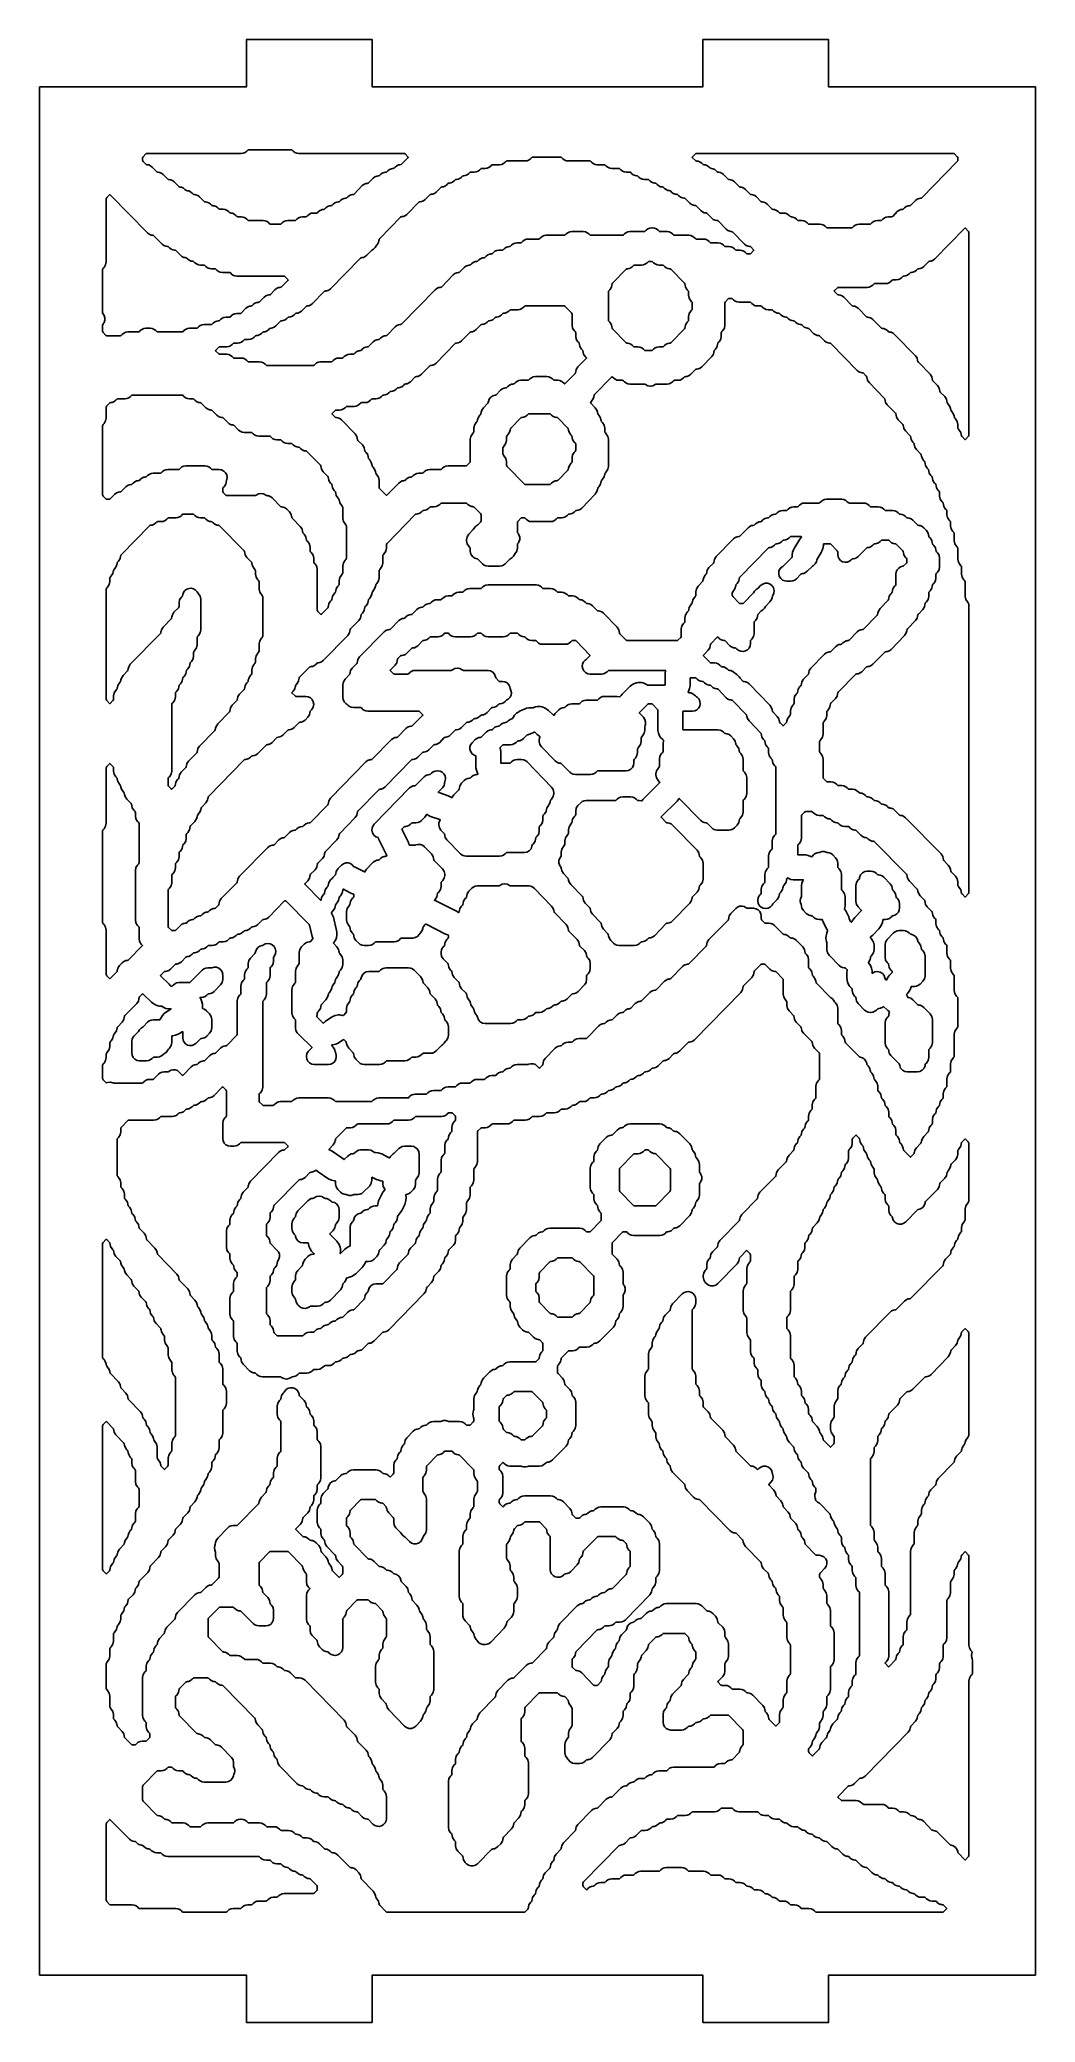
# Model space of a CAD drawing. Header units: millimetres. Extents: x 2 to 65, y 2 to 128.
import ezdxf

# ---------------------------------------------------------------- set-up
doc = ezdxf.new("R2010")
doc.units = ezdxf.units.MM
doc.layers.add('CUT', color=1, linetype='Continuous')

msp = doc.modelspace()

# ---------------------------------------------------------------- linework, layer by layer
at = {"layer": 'CUT'}
for points in [[(44.134, 2), (52.134, 2), (52.134, 5), (65.2679, 5), (65.2679, 125), (52.134, 125), (52.134, 128), (44.134, 128), (44.134, 125), (23.134, 125), (23.134, 128), (15.134, 128), (15.134, 125), (2, 125), (2, 5), (15.134, 5), (15.134, 2), (23.134, 2), (23.134, 5), (44.134, 5)], [(8.5777, 120.2564), (8.5525, 120.2947), (8.5437, 120.3397), (8.5437, 120.4789), (8.5525, 120.5238), (8.5777, 120.5621), (8.7517, 120.74), (8.7767, 120.7595), (8.8082, 120.7637), (14.8083, 120.7637), (14.9395, 120.7812), (15.0615, 120.8325), (15.1657, 120.914), (15.2266, 120.9763), (15.2516, 120.9958), (15.2831, 121), (17.9916, 121), (18.0231, 120.9958), (18.0481, 120.9763), (18.109, 120.914), (18.2132, 120.8325), (18.3352, 120.7812), (18.4663, 120.7637), (25.1602, 120.7637), (25.1917, 120.7595), (25.2167, 120.74), (25.3976, 120.5552), (25.4174, 120.5274), (25.3976, 120.4997), (24.9855, 120.0786), (24.9605, 120.0591), (24.8961, 120.0505), (24.8963, 120.0489), (24.8101, 120.0373), (24.6881, 119.9861), (24.5839, 119.9046), (24.523, 119.8423), (24.498, 119.8228), (24.4336, 119.8142), (24.4338, 119.8126), (24.3476, 119.8011), (24.2257, 119.7498), (24.1214, 119.6683), (24.0605, 119.606), (24.0355, 119.5865), (23.9711, 119.5779), (23.9713, 119.5763), (23.8851, 119.5648), (23.7632, 119.5135), (23.6589, 119.432), (23.598, 119.3697), (23.573, 119.3502), (23.5086, 119.3416), (23.5088, 119.34), (23.4226, 119.3285), (23.3007, 119.2772), (23.1964, 119.1957), (22.9042, 118.8972), (22.8792, 118.8776), (22.8149, 118.869), (22.8151, 118.8674), (22.7289, 118.8559), (22.6069, 118.8046), (22.5027, 118.7231), (21.9793, 118.1883), (21.9543, 118.1688), (21.8899, 118.1602), (21.8901, 118.1586), (21.8039, 118.1471), (21.6819, 118.0958), (21.5777, 118.0143), (21.5168, 117.952), (21.4918, 117.9325), (21.4274, 117.9239), (21.4276, 117.9223), (21.3414, 117.9108), (21.2194, 117.8595), (21.1152, 117.778), (21.0543, 117.7157), (21.0293, 117.6962), (20.9649, 117.6876), (20.9651, 117.686), (20.8789, 117.6745), (20.757, 117.6232), (20.6527, 117.5417), (20.5918, 117.4794), (20.5668, 117.4599), (20.5024, 117.4513), (20.5026, 117.4497), (20.4164, 117.4382), (20.2945, 117.3869), (20.1902, 117.3054), (20.1293, 117.2432), (20.1043, 117.2236), (20.0399, 117.215), (20.0401, 117.2134), (19.9539, 117.2019), (19.832, 117.1506), (19.7277, 117.0691), (19.6668, 117.0069), (19.6418, 116.9873), (19.6103, 116.9831), (19.3913, 116.9831), (19.2602, 116.9656), (19.1382, 116.9143), (19.034, 116.8328), (18.973, 116.7706), (18.948, 116.751), (18.9166, 116.7468), (18.6976, 116.7468), (18.5664, 116.7293), (18.4445, 116.678), (18.3402, 116.5966), (18.2793, 116.5343), (18.2543, 116.5147), (18.2228, 116.5105), (17.7726, 116.5105), (17.6415, 116.493), (17.5195, 116.4418), (17.4153, 116.3603), (17.3543, 116.298), (17.3293, 116.2785), (17.2979, 116.2743), (16.6706, 116.2743), (16.6391, 116.2785), (16.6141, 116.298), (16.5532, 116.3603), (16.4489, 116.4418), (16.327, 116.493), (16.1958, 116.5105), (15.2831, 116.5105), (15.2516, 116.5147), (15.2266, 116.5343), (15.1657, 116.5966), (15.0615, 116.678), (14.9395, 116.7293), (14.8083, 116.7468), (14.5893, 116.7468), (14.5579, 116.751), (14.5329, 116.7706), (14.472, 116.8328), (14.3677, 116.9143), (14.2458, 116.9656), (14.1596, 116.9771), (14.1598, 116.9787), (14.0954, 116.9873), (14.0704, 117.0069), (14.0095, 117.0691), (13.9052, 117.1506), (13.7833, 117.2019), (13.6521, 117.2194), (13.4331, 117.2194), (13.4017, 117.2236), (13.3767, 117.2432), (13.3157, 117.3054), (13.2115, 117.3869), (13.0895, 117.4382), (13.0033, 117.4497), (13.0036, 117.4513), (12.9392, 117.4599), (12.9142, 117.4794), (12.8532, 117.5417), (12.749, 117.6232), (12.627, 117.6745), (12.5408, 117.686), (12.5411, 117.6876), (12.4767, 117.6962), (12.4517, 117.7157), (12.1595, 118.0143), (12.0552, 118.0958), (11.9333, 118.1471), (11.8471, 118.1586), (11.8473, 118.1602), (11.7829, 118.1688), (11.7579, 118.1883), (11.697, 118.2506), (11.5928, 118.332), (11.4708, 118.3833), (11.3846, 118.3948), (11.3848, 118.3964), (11.3204, 118.405), (11.2954, 118.4246), (11.2345, 118.4869), (11.1303, 118.5683), (11.0083, 118.6196), (10.9221, 118.6311), (10.9223, 118.6327), (10.8579, 118.6413), (10.8329, 118.6609), (10.5408, 118.9594), (10.4365, 119.0409), (10.3146, 119.0922), (10.2284, 119.1037), (10.2286, 119.1053), (10.1642, 119.1139), (10.1392, 119.1334), (9.847, 119.432), (9.7428, 119.5135), (9.6208, 119.5648), (9.5346, 119.5763), (9.5349, 119.5779), (9.4705, 119.5865), (9.4455, 119.606), (9.1533, 119.9046), (9.049, 119.9861), (8.9271, 120.0373), (8.8409, 120.0489), (8.8411, 120.0505), (8.7767, 120.0591), (8.7517, 120.0786)], [(13.3767, 108.453), (13.4017, 108.4726), (13.4331, 108.4768), (13.8834, 108.4768), (14.0145, 108.4943), (14.1365, 108.5456), (14.2407, 108.6271), (14.3016, 108.6893), (14.3266, 108.7089), (14.3581, 108.7131), (14.5771, 108.7131), (14.7082, 108.7306), (14.8302, 108.7819), (14.9344, 108.8634), (14.9954, 108.9256), (15.0204, 108.9452), (15.0518, 108.9494), (15.2708, 108.9494), (15.402, 108.9669), (15.5239, 109.0182), (15.6282, 109.0996), (15.6891, 109.1619), (15.7141, 109.1815), (15.7785, 109.19), (15.7783, 109.1917), (15.8645, 109.2032), (15.9864, 109.2544), (16.0907, 109.3359), (16.1516, 109.3982), (16.1766, 109.4177), (16.241, 109.4263), (16.2408, 109.4279), (16.327, 109.4394), (16.4489, 109.4907), (16.5532, 109.5722), (16.6141, 109.6345), (16.6391, 109.654), (16.7035, 109.6626), (16.7033, 109.6642), (16.7895, 109.6757), (16.9114, 109.727), (17.0157, 109.8085), (17.3078, 110.1071), (17.3329, 110.1266), (17.3972, 110.1352), (17.397, 110.1368), (17.4832, 110.1483), (17.6052, 110.1996), (17.7094, 110.2811), (17.7703, 110.3433), (17.7953, 110.3629), (17.8597, 110.3715), (17.8595, 110.3731), (17.9457, 110.3846), (18.0677, 110.4359), (18.1719, 110.5174), (18.2328, 110.5796), (18.2578, 110.5992), (18.3222, 110.6078), (18.322, 110.6094), (18.4082, 110.6209), (18.5302, 110.6722), (18.6344, 110.7537), (18.9266, 111.0522), (18.9516, 111.0718), (19.016, 111.0803), (19.0158, 111.082), (19.1019, 111.0935), (19.2239, 111.1447), (19.3281, 111.2262), (20.0828, 111.9974), (20.1078, 112.0169), (20.1722, 112.0255), (20.172, 112.0271), (20.2582, 112.0386), (20.3801, 112.0899), (20.4844, 112.1714), (22.3953, 114.1239), (22.4203, 114.1435), (22.4847, 114.1521), (22.4845, 114.1537), (22.5706, 114.1652), (22.6926, 114.2165), (22.7968, 114.298), (23.089, 114.5965), (23.143, 114.6387), (23.214, 114.6818), (23.3122, 114.7918), (23.3775, 114.8912), (23.4321, 114.9471), (23.5377, 115.1079), (23.5623, 115.2335), (23.5654, 115.2329), (23.5836, 115.3255), (23.6087, 115.3638), (24.939, 116.7231), (24.964, 116.7426), (25.0284, 116.7512), (25.0282, 116.7528), (25.1143, 116.7643), (25.2363, 116.8156), (25.3405, 116.8971), (26.0952, 117.6682), (26.1202, 117.6878), (26.1846, 117.6964), (26.1844, 117.698), (26.2706, 117.7095), (26.3925, 117.7608), (26.4968, 117.8423), (26.789, 118.1408), (26.814, 118.1604), (26.8784, 118.169), (26.8781, 118.1706), (26.9643, 118.1821), (27.0863, 118.2334), (27.1905, 118.3148), (27.4827, 118.6134), (27.5077, 118.6329), (27.5721, 118.6415), (27.5719, 118.6431), (27.6581, 118.6546), (27.78, 118.7059), (27.8843, 118.7874), (27.9452, 118.8497), (27.9702, 118.8692), (28.0346, 118.8778), (28.0344, 118.8794), (28.1206, 118.8909), (28.2425, 118.9422), (28.3468, 119.0237), (28.4077, 119.086), (28.4327, 119.1055), (28.4971, 119.1141), (28.4969, 119.1157), (28.583, 119.1272), (28.705, 119.1785), (28.8092, 119.26), (28.8702, 119.3222), (28.8952, 119.3418), (28.9596, 119.3504), (28.9594, 119.352), (29.0455, 119.3635), (29.1675, 119.4148), (29.2717, 119.4963), (29.3327, 119.5585), (29.3577, 119.5781), (29.3891, 119.5823), (29.6081, 119.5823), (29.7393, 119.5998), (29.8612, 119.6511), (29.9655, 119.7326), (30.0264, 119.7948), (30.0514, 119.8144), (30.0829, 119.8186), (30.3019, 119.8186), (30.433, 119.8361), (30.555, 119.8874), (30.6592, 119.9688), (30.7202, 120.0311), (30.7452, 120.0507), (30.7766, 120.0549), (31.2269, 120.0549), (31.358, 120.0724), (31.48, 120.1236), (31.5842, 120.2051), (31.6451, 120.2674), (31.6701, 120.2869), (31.7016, 120.2911), (32.8456, 120.2911), (32.9767, 120.3086), (33.0987, 120.3599), (33.2029, 120.4414), (33.2639, 120.5037), (33.2889, 120.5232), (33.3203, 120.5274), (35.1039, 120.5274), (35.1353, 120.5232), (35.1603, 120.5037), (35.2213, 120.4414), (35.3255, 120.3599), (35.4475, 120.3086), (35.5786, 120.2911), (36.9538, 120.2911), (36.9853, 120.2869), (37.0103, 120.2674), (37.0712, 120.2051), (37.1755, 120.1236), (37.2974, 120.0724), (37.4286, 120.0549), (37.8788, 120.0549), (37.9103, 120.0507), (37.9353, 120.0311), (37.9962, 119.9688), (38.1005, 119.8874), (38.2224, 119.8361), (38.3536, 119.8186), (38.8038, 119.8186), (38.8353, 119.8144), (38.8603, 119.7948), (38.9212, 119.7326), (39.0254, 119.6511), (39.1474, 119.5998), (39.2785, 119.5823), (39.4975, 119.5823), (39.529, 119.5781), (39.554, 119.5585), (39.6149, 119.4963), (39.7192, 119.4148), (39.8411, 119.3635), (39.9273, 119.352), (39.9271, 119.3504), (39.9915, 119.3418), (40.0165, 119.3222), (40.0774, 119.26), (40.1817, 119.1785), (40.3036, 119.1272), (40.4348, 119.1097), (40.6538, 119.1097), (40.6852, 119.1055), (40.7102, 119.086), (40.7712, 119.0237), (40.8754, 118.9422), (40.9974, 118.8909), (41.0836, 118.8794), (41.0833, 118.8778), (41.1477, 118.8692), (41.1727, 118.8497), (41.2337, 118.7874), (41.3379, 118.7059), (41.4599, 118.6546), (41.546, 118.6431), (41.5458, 118.6415), (41.6102, 118.6329), (41.6352, 118.6134), (41.6962, 118.5511), (41.8004, 118.4696), (41.9224, 118.4183), (42.0085, 118.4068), (42.0083, 118.4052), (42.0727, 118.3966), (42.0977, 118.3771), (42.1587, 118.3148), (42.2629, 118.2334), (42.3849, 118.1821), (42.471, 118.1706), (42.4708, 118.169), (42.5352, 118.1604), (42.5602, 118.1408), (42.6211, 118.0785), (42.7254, 117.9971), (42.8473, 117.9458), (42.9335, 117.9343), (42.9333, 117.9327), (42.9977, 117.9241), (43.0227, 117.9045), (43.3149, 117.606), (43.4191, 117.5245), (43.5411, 117.4732), (43.6273, 117.4617), (43.6271, 117.4601), (43.6914, 117.4515), (43.7164, 117.432), (44.0086, 117.1334), (44.1129, 117.0519), (44.2348, 117.0006), (44.321, 116.9891), (44.3208, 116.9875), (44.3852, 116.9789), (44.4102, 116.9594), (44.7024, 116.6608), (44.8066, 116.5793), (44.9286, 116.5281), (45.0147, 116.5166), (45.0145, 116.5149), (45.0789, 116.5063), (45.1039, 116.4868), (45.6274, 115.952), (45.7316, 115.8705), (45.8536, 115.8192), (45.9397, 115.8077), (45.9395, 115.8061), (46.0039, 115.7975), (46.0289, 115.7779), (46.7836, 115.0068), (46.8878, 114.9253), (47.0098, 114.874), (47.096, 114.8625), (47.0957, 114.8609), (47.1601, 114.8523), (47.1851, 114.8328), (47.366, 114.648), (47.3858, 114.6203), (47.366, 114.5925), (47.1851, 114.4077), (47.1601, 114.3882), (47.1287, 114.384), (46.9639, 114.384), (46.9324, 114.3882), (46.9074, 114.4077), (46.8465, 114.47), (46.7422, 114.5515), (46.6203, 114.6027), (46.4891, 114.6203), (46.2701, 114.6203), (46.2387, 114.6245), (46.2137, 114.644), (46.1527, 114.7063), (46.0485, 114.7877), (45.9265, 114.839), (45.7954, 114.8565), (45.5764, 114.8565), (45.5449, 114.8607), (45.5199, 114.8803), (45.459, 114.9425), (45.3548, 115.024), (45.2328, 115.0753), (45.1017, 115.0928), (44.6514, 115.0928), (44.62, 115.097), (44.595, 115.1166), (44.534, 115.1788), (44.4298, 115.2603), (44.3078, 115.3116), (44.1767, 115.3291), (43.7264, 115.3291), (43.695, 115.3333), (43.67, 115.3529), (43.609, 115.4151), (43.5048, 115.4966), (43.3828, 115.5479), (43.2517, 115.5654), (42.3389, 115.5654), (42.3075, 115.5696), (42.2825, 115.5891), (42.2216, 115.6514), (42.1173, 115.7329), (41.9954, 115.7842), (41.8642, 115.8017), (41.414, 115.8017), (41.3825, 115.8059), (41.3575, 115.8254), (41.2966, 115.8877), (41.1923, 115.9692), (41.0704, 116.0205), (40.9392, 116.038), (40.8973, 116.038), (40.7661, 116.0205), (40.6442, 115.9692), (40.5399, 115.8877), (40.479, 115.8254), (40.454, 115.8059), (40.4225, 115.8017), (39.5098, 115.8017), (39.3786, 115.7842), (39.2567, 115.7329), (39.1524, 115.6514), (39.0915, 115.5891), (39.0665, 115.5696), (39.035, 115.5654), (37.0203, 115.5654), (36.9888, 115.5696), (36.9638, 115.5891), (36.9029, 115.6514), (36.7986, 115.7329), (36.6767, 115.7842), (36.5455, 115.8017), (35.8098, 115.8017), (35.6787, 115.7842), (35.5567, 115.7329), (35.4525, 115.6514), (35.3916, 115.5891), (35.3666, 115.5696), (35.3351, 115.5654), (34.1911, 115.5654), (34.06, 115.5479), (33.938, 115.4966), (33.8338, 115.4151), (33.7728, 115.3529), (33.7478, 115.3333), (33.7164, 115.3291), (33.0349, 115.3291), (32.9037, 115.3116), (32.7818, 115.2603), (32.6775, 115.1788), (32.6166, 115.1166), (32.5916, 115.097), (32.5601, 115.0928), (32.3411, 115.0928), (32.21, 115.0753), (32.088, 115.024), (31.9838, 114.9425), (31.9229, 114.8803), (31.8979, 114.8607), (31.8335, 114.8521), (31.8337, 114.8505), (31.7475, 114.839), (31.6255, 114.7877), (31.5213, 114.7063), (31.4604, 114.644), (31.4354, 114.6245), (31.4039, 114.6203), (31.1849, 114.6203), (31.0538, 114.6027), (30.9318, 114.5515), (30.8276, 114.47), (30.7666, 114.4077), (30.7416, 114.3882), (30.6772, 114.3796), (30.6775, 114.378), (30.5913, 114.3665), (30.4693, 114.3152), (30.3651, 114.2337), (30.3041, 114.1714), (30.2791, 114.1519), (30.2147, 114.1433), (30.215, 114.1417), (30.1288, 114.1302), (30.0068, 114.0789), (29.9026, 113.9974), (29.8416, 113.9351), (29.8166, 113.9156), (29.7523, 113.907), (29.7525, 113.9054), (29.6663, 113.8939), (29.5443, 113.8426), (29.4401, 113.7611), (29.3791, 113.6988), (29.3541, 113.6793), (29.2898, 113.6707), (29.29, 113.6691), (29.2038, 113.6576), (29.0818, 113.6063), (28.9776, 113.5248), (28.6854, 113.2263), (28.6604, 113.2067), (28.596, 113.1981), (28.5962, 113.1965), (28.5101, 113.185), (28.3881, 113.1337), (28.2839, 113.0523), (27.5292, 112.2811), (27.5042, 112.2616), (27.4398, 112.253), (27.44, 112.2514), (27.3538, 112.2399), (27.2319, 112.1886), (27.1276, 112.1071), (24.9855, 109.9183), (24.9605, 109.8987), (24.8961, 109.8901), (24.8963, 109.8885), (24.8101, 109.877), (24.6881, 109.8257), (24.5839, 109.7442), (24.0605, 109.2094), (24.0355, 109.1899), (23.9711, 109.1813), (23.9713, 109.1797), (23.8851, 109.1681), (23.7632, 109.1169), (23.6589, 109.0354), (23.598, 108.9731), (23.573, 108.9536), (23.5086, 108.945), (23.5088, 108.9434), (23.4226, 108.9319), (23.3007, 108.8806), (23.1964, 108.7991), (22.9042, 108.5005), (22.8792, 108.481), (22.8149, 108.4724), (22.8151, 108.4708), (22.7289, 108.4593), (22.6069, 108.408), (22.5027, 108.3265), (22.4417, 108.2643), (22.4167, 108.2447), (22.3524, 108.2361), (22.3526, 108.2345), (22.2664, 108.223), (22.1444, 108.1717), (22.0402, 108.0902), (21.9793, 108.028), (21.9543, 108.0084), (21.9228, 108.0042), (21.7038, 108.0042), (21.5727, 107.9867), (21.4507, 107.9354), (21.3465, 107.8539), (21.2855, 107.7917), (21.2605, 107.7721), (21.2291, 107.7679), (21.0101, 107.7679), (20.8789, 107.7504), (20.757, 107.6991), (20.6527, 107.6177), (20.5918, 107.5554), (20.5668, 107.5358), (20.5353, 107.5316), (19.8538, 107.5316), (19.7227, 107.5141), (19.6007, 107.4629), (19.4965, 107.3814), (19.4355, 107.3191), (19.4105, 107.2996), (19.3791, 107.2954), (16.4393, 107.2954), (16.4079, 107.2996), (16.3829, 107.3191), (16.3219, 107.3814), (16.2177, 107.4629), (16.0957, 107.5141), (15.9646, 107.5316), (15.2831, 107.5316), (15.2516, 107.5358), (15.2266, 107.5554), (15.1657, 107.6177), (15.0615, 107.6991), (14.9395, 107.7504), (14.8083, 107.7679), (14.3581, 107.7679), (14.3266, 107.7721), (14.3016, 107.7917), (14.2407, 107.8539), (14.1365, 107.9354), (14.0145, 107.9867), (13.8834, 108.0042), (13.4331, 108.0042), (13.4017, 108.0084), (13.3767, 108.028), (13.1958, 108.2128), (13.176, 108.2405), (13.1958, 108.2682)], [(43.67, 120.74), (43.695, 120.7595), (43.7264, 120.7637), (60.0785, 120.7637), (60.11, 120.7595), (60.135, 120.74), (60.309, 120.5621), (60.3341, 120.5238), (60.343, 120.4789), (60.343, 120.3397), (60.3341, 120.2947), (60.309, 120.2564), (58.0537, 117.952), (58.0287, 117.9325), (57.9643, 117.9239), (57.9646, 117.9223), (57.8784, 117.9108), (57.7564, 117.8595), (57.6522, 117.778), (57.36, 117.4794), (57.335, 117.4599), (57.2706, 117.4513), (57.2708, 117.4497), (57.1846, 117.4382), (57.0627, 117.3869), (56.9584, 117.3054), (56.8975, 117.2432), (56.8725, 117.2236), (56.8081, 117.215), (56.8083, 117.2134), (56.7221, 117.2019), (56.6002, 117.1506), (56.4959, 117.0691), (56.2038, 116.7706), (56.1788, 116.751), (56.1473, 116.7468), (55.9283, 116.7468), (55.7972, 116.7293), (55.6752, 116.678), (55.571, 116.5966), (55.51, 116.5343), (55.485, 116.5147), (55.4536, 116.5105), (55.2346, 116.5105), (55.1034, 116.493), (54.9815, 116.4418), (54.8772, 116.3603), (54.8163, 116.298), (54.7913, 116.2785), (54.7598, 116.2743), (54.0783, 116.2743), (53.9472, 116.2568), (53.8252, 116.2055), (53.721, 116.124), (53.66, 116.0617), (53.635, 116.0422), (53.6036, 116.038), (52.0513, 116.038), (52.0198, 116.0422), (51.9948, 116.0617), (51.9339, 116.124), (51.8297, 116.2055), (51.7077, 116.2568), (51.5766, 116.2743), (50.8951, 116.2743), (50.8636, 116.2785), (50.8386, 116.298), (50.7777, 116.3603), (50.6734, 116.4418), (50.5515, 116.493), (50.4203, 116.5105), (50.2013, 116.5105), (50.1699, 116.5147), (50.1449, 116.5343), (50.0839, 116.5966), (49.9797, 116.678), (49.8577, 116.7293), (49.7716, 116.7408), (49.7718, 116.7424), (49.7074, 116.751), (49.6824, 116.7706), (49.6214, 116.8328), (49.5172, 116.9143), (49.3952, 116.9656), (49.2641, 116.9831), (49.0451, 116.9831), (49.0136, 116.9873), (48.9886, 117.0069), (48.9277, 117.0691), (48.8235, 117.1506), (48.7015, 117.2019), (48.6153, 117.2134), (48.6155, 117.215), (48.5511, 117.2236), (48.5261, 117.2432), (48.234, 117.5417), (48.1297, 117.6232), (48.0078, 117.6745), (47.9216, 117.686), (47.9218, 117.6876), (47.8574, 117.6962), (47.8324, 117.7157), (47.5402, 118.0143), (47.436, 118.0958), (47.314, 118.1471), (47.2278, 118.1586), (47.2281, 118.1602), (47.1637, 118.1688), (47.1387, 118.1883), (46.8465, 118.4869), (46.7422, 118.5683), (46.6203, 118.6196), (46.5341, 118.6311), (46.5343, 118.6327), (46.4699, 118.6413), (46.4449, 118.6609), (46.1527, 118.9594), (46.0485, 119.0409), (45.9265, 119.0922), (45.8404, 119.1037), (45.8406, 119.1053), (45.7762, 119.1139), (45.7512, 119.1334), (45.459, 119.432), (45.3548, 119.5135), (45.2328, 119.5648), (45.1466, 119.5763), (45.1468, 119.5779), (45.0824, 119.5865), (45.0574, 119.606), (44.9965, 119.6683), (44.8923, 119.7498), (44.7703, 119.8011), (44.6841, 119.8126), (44.6843, 119.8142), (44.62, 119.8228), (44.595, 119.8423), (44.534, 119.9046), (44.4298, 119.9861), (44.3078, 120.0373), (44.2216, 120.0489), (44.2219, 120.0505), (44.1575, 120.0591), (44.1325, 120.0786), (44.0715, 120.1409), (43.9673, 120.2223), (43.8453, 120.2736), (43.7591, 120.2851), (43.7594, 120.2867), (43.695, 120.2953), (43.67, 120.3149), (43.4891, 120.4997), (43.4693, 120.5274), (43.4891, 120.5552)], [(6.1413, 110.1718), (6.1413, 110.3261), (6.0942, 110.4731), (6.0568, 110.5255), (6.0606, 110.5281), (6.0088, 110.607), (6, 110.6519), (6, 113.3903), (6.0088, 113.4352), (6.034, 113.4735), (6.0886, 113.5293), (6.1942, 113.6902), (6.2312, 113.8791), (6.2312, 117.8797), (6.2401, 117.9247), (6.2652, 117.963), (6.4346, 118.136), (6.4625, 118.1567), (6.4904, 118.136), (8.8591, 115.7157), (8.9634, 115.6342), (9.0853, 115.5829), (9.1715, 115.5714), (9.1713, 115.5698), (9.2357, 115.5612), (9.2607, 115.5417), (9.7841, 115.0068), (9.8884, 114.9253), (10.0103, 114.874), (10.0965, 114.8625), (10.0963, 114.8609), (10.1607, 114.8523), (10.1857, 114.8328), (10.2466, 114.7705), (10.3509, 114.689), (10.4728, 114.6378), (10.559, 114.6263), (10.5588, 114.6246), (10.6232, 114.6161), (10.6482, 114.5965), (10.9404, 114.298), (11.0446, 114.2165), (11.1666, 114.1652), (11.2527, 114.1537), (11.2525, 114.1521), (11.3169, 114.1435), (11.3419, 114.1239), (11.4028, 114.0617), (11.5071, 113.9802), (11.629, 113.9289), (11.7152, 113.9174), (11.715, 113.9158), (11.7794, 113.9072), (11.8044, 113.8876), (11.8653, 113.8254), (11.9696, 113.7439), (12.0915, 113.6926), (12.2227, 113.6751), (12.4417, 113.6751), (12.4731, 113.6709), (12.4981, 113.6514), (12.5591, 113.5891), (12.6633, 113.5076), (12.7853, 113.4563), (12.9164, 113.4388), (13.1354, 113.4388), (13.1669, 113.4346), (13.1919, 113.4151), (13.2528, 113.3528), (13.3571, 113.2713), (13.479, 113.22), (13.6102, 113.2025), (14.0604, 113.2025), (14.0919, 113.1983), (14.1169, 113.1788), (14.1778, 113.1165), (14.282, 113.035), (14.404, 112.9837), (14.5352, 112.9662), (17.5291, 112.9662), (17.5606, 112.962), (17.5856, 112.9425), (17.7664, 112.7577), (17.7862, 112.73), (17.7664, 112.7022), (17.3543, 112.2811), (17.3293, 112.2616), (17.2649, 112.253), (17.2651, 112.2514), (17.179, 112.2399), (17.057, 112.1886), (16.9528, 112.1071), (16.6606, 111.8086), (16.6356, 111.789), (16.5712, 111.7804), (16.5714, 111.7788), (16.4852, 111.7673), (16.3633, 111.716), (16.259, 111.6345), (15.9668, 111.336), (15.9418, 111.3164), (15.8775, 111.3078), (15.8777, 111.3062), (15.7915, 111.2947), (15.6695, 111.2434), (15.5653, 111.162), (15.5044, 111.0997), (15.4793, 111.0801), (15.415, 111.0716), (15.4152, 111.0699), (15.329, 111.0584), (15.207, 111.0072), (15.1028, 110.9257), (14.8106, 110.6271), (14.7856, 110.6076), (14.7541, 110.6034), (14.5352, 110.6034), (14.404, 110.5859), (14.282, 110.5346), (14.1778, 110.4531), (14.1169, 110.3908), (14.0919, 110.3713), (14.0604, 110.3671), (13.8414, 110.3671), (13.7103, 110.3496), (13.5883, 110.2983), (13.4841, 110.2168), (13.4231, 110.1545), (13.3981, 110.135), (13.3337, 110.1264), (13.334, 110.1248), (13.2478, 110.1133), (13.1258, 110.062), (13.0216, 109.9805), (12.9606, 109.9183), (12.9356, 109.8987), (12.9042, 109.8945), (12.4539, 109.8945), (12.3228, 109.877), (12.2008, 109.8257), (12.0966, 109.7442), (12.0357, 109.682), (12.0106, 109.6624), (11.9792, 109.6582), (11.5289, 109.6582), (11.3978, 109.6407), (11.2758, 109.5894), (11.1716, 109.5079), (11.1107, 109.4457), (11.0857, 109.4261), (11.0542, 109.4219), (9.5019, 109.4219), (9.4705, 109.4261), (9.4455, 109.4457), (9.3845, 109.5079), (9.2803, 109.5894), (9.1583, 109.6407), (9.0272, 109.6582), (8.754, 109.6582), (8.6228, 109.6407), (8.5009, 109.5894), (8.3966, 109.5079), (8.3357, 109.4457), (8.3107, 109.4261), (8.2792, 109.4219), (7.5978, 109.4219), (7.4666, 109.4044), (7.3446, 109.3531), (7.2404, 109.2717), (7.1795, 109.2094), (7.1545, 109.1899), (7.123, 109.1857), (6.2645, 109.1857), (6.233, 109.1899), (6.208, 109.2094), (6.034, 109.3872), (6.0088, 109.4255), (6, 109.4705), (6, 109.8459), (6.0088, 109.8909), (6.0606, 109.9698), (6.0568, 109.9723), (6.0942, 110.0248)], [(52.6886, 112.2336), (52.7136, 112.2532), (52.745, 112.2574), (54.5828, 112.2574), (54.7139, 112.2749), (54.8359, 112.3262), (54.9401, 112.4077), (55.0011, 112.4699), (55.0261, 112.4895), (55.0575, 112.4937), (55.739, 112.4937), (55.8701, 112.5112), (55.9921, 112.5625), (56.0963, 112.6439), (56.1573, 112.7062), (56.1823, 112.7258), (56.2137, 112.73), (56.4327, 112.73), (56.5639, 112.7475), (56.6859, 112.7988), (56.7901, 112.8802), (56.851, 112.9425), (56.876, 112.962), (56.9404, 112.9706), (56.9402, 112.9722), (57.0264, 112.9837), (57.1483, 113.035), (57.2526, 113.1165), (57.3135, 113.1788), (57.3385, 113.1983), (57.4029, 113.2069), (57.4027, 113.2085), (57.4889, 113.22), (57.6108, 113.2713), (57.7151, 113.3528), (57.776, 113.4151), (57.801, 113.4346), (57.8654, 113.4432), (57.8652, 113.4448), (57.9514, 113.4563), (58.0733, 113.5076), (58.1776, 113.5891), (58.4698, 113.8876), (58.4948, 113.9072), (58.5591, 113.9158), (58.5589, 113.9174), (58.6451, 113.9289), (58.7671, 113.9802), (58.8713, 114.0617), (60.7776, 116.0095), (60.8055, 116.0301), (60.8334, 116.0095), (61.0027, 115.8364), (61.0279, 115.7981), (61.0367, 115.7531), (61.0367, 102.8545), (61.0279, 102.8095), (61.0027, 102.7712), (60.8334, 102.5981), (60.8055, 102.5775), (60.7776, 102.5981), (60.6082, 102.7712), (60.583, 102.8095), (60.5649, 102.9021), (60.5618, 102.9015), (60.5372, 103.0271), (60.4316, 103.188), (60.3769, 103.2438), (60.3518, 103.2821), (60.343, 103.327), (60.343, 103.5471), (60.3059, 103.7359), (60.2003, 103.8968), (60.1457, 103.9526), (60.1205, 103.9909), (60.1024, 104.0836), (60.0993, 104.083), (60.0747, 104.2085), (59.9691, 104.3694), (59.9144, 104.4252), (59.8893, 104.4635), (59.8711, 104.5561), (59.8681, 104.5555), (59.8434, 104.6811), (59.7378, 104.842), (59.6832, 104.8978), (59.658, 104.9361), (59.6399, 105.0287), (59.6368, 105.0281), (59.6122, 105.1537), (59.5066, 105.3145), (59.2207, 105.6066), (59.1955, 105.6449), (59.1774, 105.7376), (59.1743, 105.737), (59.1497, 105.8625), (59.0441, 106.0234), (58.7582, 106.3155), (58.7331, 106.3538), (58.7149, 106.4464), (58.7118, 106.4458), (58.6872, 106.5714), (58.5816, 106.7323), (57.8332, 107.4969), (57.8081, 107.5352), (57.7899, 107.6279), (57.7868, 107.6273), (57.7622, 107.7528), (57.6566, 107.9137), (56.3276, 109.2717), (56.2234, 109.3531), (56.1014, 109.4044), (56.0152, 109.4159), (56.0154, 109.4175), (55.951, 109.4261), (55.926, 109.4457), (55.8651, 109.5079), (55.7609, 109.5894), (55.6389, 109.6407), (55.5527, 109.6522), (55.5529, 109.6538), (55.4885, 109.6624), (55.4635, 109.682), (54.9401, 110.2168), (54.8359, 110.2983), (54.7139, 110.3496), (54.6277, 110.3611), (54.628, 110.3627), (54.5636, 110.3713), (54.5386, 110.3908), (54.0151, 110.9257), (53.9109, 111.0072), (53.7889, 111.0584), (53.7027, 111.0699), (53.703, 111.0716), (53.6386, 111.0801), (53.6136, 111.0997), (53.0901, 111.6345), (52.9859, 111.716), (52.8639, 111.7673), (52.7778, 111.7788), (52.778, 111.7804), (52.7136, 111.789), (52.6886, 111.8086), (52.5077, 111.9934), (52.4879, 112.0211), (52.5077, 112.0488)], [(38.3833, 112.4901), (38.4085, 112.5284), (39.2763, 113.4151), (39.3013, 113.4346), (39.3657, 113.4432), (39.3655, 113.4448), (39.4516, 113.4563), (39.5736, 113.5076), (39.6778, 113.5891), (39.7388, 113.6514), (39.7638, 113.6709), (39.7952, 113.6751), (40.2455, 113.6751), (40.3766, 113.6926), (40.4986, 113.7439), (40.6028, 113.8254), (40.6638, 113.8876), (40.6888, 113.9072), (40.7202, 113.9114), (40.885, 113.9114), (40.9165, 113.9072), (40.9415, 113.8876), (41.0024, 113.8254), (41.1067, 113.7439), (41.2286, 113.6926), (41.3598, 113.6751), (41.5788, 113.6751), (41.6102, 113.6709), (41.6352, 113.6514), (41.6962, 113.5891), (41.8004, 113.5076), (41.9224, 113.4563), (42.0085, 113.4448), (42.0083, 113.4432), (42.0727, 113.4346), (42.0977, 113.4151), (42.9655, 112.5284), (42.9906, 112.4901), (43.0088, 112.3974), (43.0119, 112.398), (43.0365, 112.2725), (43.1421, 112.1116), (43.1967, 112.0558), (43.2219, 112.0175), (43.2307, 111.9725), (43.2307, 111.7525), (43.2677, 111.5636), (43.3734, 111.4028), (43.428, 111.3469), (43.4531, 111.3086), (43.462, 111.2637), (43.462, 110.8882), (43.4531, 110.8433), (43.428, 110.805), (43.3734, 110.7491), (43.2677, 110.5883), (43.2307, 110.3994), (43.2307, 110.1794), (43.2219, 110.1344), (43.1967, 110.0961), (43.1421, 110.0403), (43.0365, 109.8794), (43.0119, 109.7538), (43.0088, 109.7545), (42.9906, 109.6618), (42.9655, 109.6235), (42.0977, 108.7368), (42.0727, 108.7173), (42.0083, 108.7087), (42.0085, 108.7071), (41.9224, 108.6956), (41.8004, 108.6443), (41.6962, 108.5628), (41.6352, 108.5005), (41.6102, 108.481), (41.5788, 108.4768), (41.3598, 108.4768), (41.2286, 108.4593), (41.1067, 108.408), (41.0024, 108.3265), (40.9415, 108.2643), (40.9165, 108.2447), (40.885, 108.2405), (40.489, 108.2405), (40.4575, 108.2447), (40.4325, 108.2643), (40.3716, 108.3265), (40.2673, 108.408), (40.1454, 108.4593), (40.0142, 108.4768), (39.7952, 108.4768), (39.7638, 108.481), (39.7388, 108.5005), (39.6778, 108.5628), (39.5736, 108.6443), (39.4516, 108.6956), (39.3655, 108.7071), (39.3657, 108.7087), (39.3013, 108.7173), (39.2763, 108.7368), (38.4085, 109.6235), (38.3833, 109.6618), (38.3652, 109.7545), (38.3621, 109.7538), (38.3375, 109.8794), (38.2319, 110.0403), (38.1773, 110.0961), (38.1521, 110.1344), (38.1433, 110.1794), (38.1433, 111.9725), (38.1521, 112.0175), (38.1773, 112.0558), (38.2319, 112.1116), (38.3375, 112.2725), (38.3621, 112.398), (38.3652, 112.3974)], [(10.1964, 71.5813), (10.1713, 71.6196), (10.1624, 71.6646), (10.1624, 73.9303), (10.1713, 73.9753), (10.1964, 74.0136), (10.251, 74.0694), (10.3567, 74.2303), (10.3937, 74.4191), (10.3937, 74.8755), (10.4025, 74.9205), (10.4277, 74.9588), (10.4823, 75.0146), (10.5879, 75.1754), (10.6249, 75.3643), (10.6249, 75.5843), (10.6338, 75.6293), (10.6589, 75.6676), (10.7135, 75.7234), (10.8191, 75.8843), (10.8562, 76.0732), (10.8562, 76.2932), (10.865, 76.3382), (10.8901, 76.3765), (10.9448, 76.4323), (11.0504, 76.5932), (11.075, 76.7187), (11.0781, 76.7181), (11.0962, 76.8107), (11.1214, 76.8491), (11.176, 76.9049), (11.2816, 77.0657), (11.3187, 77.2546), (11.3187, 77.4746), (11.3275, 77.5196), (11.3526, 77.5579), (11.4073, 77.6137), (11.5129, 77.7746), (11.5375, 77.9002), (11.5406, 77.8996), (11.5587, 77.9922), (11.5839, 78.0305), (11.8698, 78.3226), (11.9754, 78.4835), (12, 78.609), (12.0031, 78.6084), (12.0212, 78.701), (12.0464, 78.7394), (12.101, 78.7952), (12.2066, 78.956), (12.2312, 79.0816), (12.2343, 79.081), (12.2525, 79.1736), (12.2776, 79.2119), (12.5635, 79.504), (12.6691, 79.6649), (12.6937, 79.7905), (12.6968, 79.7899), (12.715, 79.8825), (12.7401, 79.9208), (14.9954, 82.2252), (15.0204, 82.2447), (15.0848, 82.2533), (15.0846, 82.2549), (15.1707, 82.2665), (15.2927, 82.3177), (15.3969, 82.3992), (15.4579, 82.4615), (15.4829, 82.481), (15.5473, 82.4896), (15.5471, 82.4912), (15.6332, 82.5027), (15.7552, 82.554), (15.8594, 82.6355), (16.3829, 83.1703), (16.4079, 83.1899), (16.4723, 83.1985), (16.472, 83.2001), (16.5582, 83.2116), (16.6802, 83.2629), (16.7844, 83.3444), (17.0766, 83.6429), (17.1016, 83.6625), (17.166, 83.6711), (17.1658, 83.6727), (17.252, 83.6842), (17.3739, 83.7355), (17.4782, 83.8169), (17.7703, 84.1155), (17.7953, 84.135), (17.8597, 84.1436), (17.8595, 84.1452), (17.9457, 84.1567), (18.0677, 84.208), (18.1719, 84.2895), (18.4641, 84.5881), (18.4891, 84.6076), (18.5535, 84.6162), (18.5533, 84.6178), (18.6394, 84.6293), (18.7614, 84.6806), (18.8656, 84.7621), (19.0384, 84.9386), (19.144, 85.0995), (19.1686, 85.2251), (19.1717, 85.2245), (19.1899, 85.3171), (19.215, 85.3554), (19.2696, 85.4112), (19.3753, 85.5721), (19.4123, 85.7609), (19.4123, 85.7658), (19.3878, 85.9203), (19.3168, 86.0597), (19.2062, 86.1703), (19.0668, 86.2414), (18.9123, 86.2658), (18.2893, 86.2658), (18.2578, 86.27), (18.2328, 86.2896), (18.052, 86.4744), (18.0322, 86.5021), (18.052, 86.5298), (18.1134, 86.5926), (18.219, 86.7535), (18.2437, 86.8791), (18.2467, 86.8785), (18.2649, 86.9711), (18.29, 87.0094), (18.3447, 87.0652), (18.4503, 87.2261), (18.4749, 87.3516), (18.478, 87.351), (18.4961, 87.4437), (18.5213, 87.482), (19.1578, 88.1324), (19.1828, 88.1519), (19.2472, 88.1605), (19.247, 88.1621), (19.3332, 88.1736), (19.4551, 88.2249), (19.5594, 88.3064), (19.6203, 88.3687), (19.6453, 88.3882), (19.7097, 88.3968), (19.7095, 88.3984), (19.7957, 88.4099), (19.9176, 88.4612), (20.0219, 88.5427), (21.5821, 90.1369), (21.6877, 90.2978), (21.7124, 90.4234), (21.7154, 90.4228), (21.7336, 90.5154), (21.7587, 90.5537), (22.2759, 91.0821), (22.3815, 91.243), (22.4061, 91.3685), (22.4092, 91.3679), (22.4273, 91.4605), (22.4525, 91.4988), (22.5071, 91.5547), (22.6127, 91.7155), (22.6373, 91.8411), (22.6404, 91.8405), (22.6586, 91.9331), (22.6837, 91.9714), (22.7383, 92.0272), (22.844, 92.1881), (22.8686, 92.3137), (22.8717, 92.3131), (22.8898, 92.4057), (22.915, 92.444), (22.9696, 92.4998), (23.0752, 92.6607), (23.0998, 92.7862), (23.1029, 92.7856), (23.1211, 92.8783), (23.1462, 92.9166), (23.2008, 92.9724), (23.3065, 93.1333), (23.3311, 93.2588), (23.3342, 93.2582), (23.3523, 93.3508), (23.3775, 93.3891), (23.4321, 93.445), (23.5377, 93.6058), (23.5747, 93.7947), (23.5747, 94.251), (23.5836, 94.296), (23.6087, 94.3343), (23.6633, 94.3901), (23.769, 94.551), (23.806, 94.7398), (23.806, 95.1962), (23.8148, 95.2411), (23.84, 95.2794), (23.8946, 95.3352), (24.0002, 95.4961), (24.0372, 95.685), (24.0372, 95.905), (24.0461, 95.95), (24.0712, 95.9883), (25.864, 97.8201), (25.889, 97.8397), (25.9534, 97.8483), (25.9532, 97.8499), (26.0393, 97.8614), (26.1613, 97.9127), (26.2655, 97.9942), (26.3265, 98.0564), (26.3515, 98.076), (26.4159, 98.0846), (26.4156, 98.0862), (26.5018, 98.0977), (26.6238, 98.149), (26.728, 98.2304), (26.789, 98.2927), (26.814, 98.3123), (26.8454, 98.3165), (27.0644, 98.3165), (27.1956, 98.334), (27.3175, 98.3853), (27.4218, 98.4667), (27.4827, 98.529), (27.5077, 98.5485), (27.5392, 98.5527), (29.0914, 98.5527), (29.1229, 98.5485), (29.1479, 98.529), (29.2088, 98.4667), (29.3131, 98.3853), (29.435, 98.334), (29.5212, 98.3225), (29.521, 98.3209), (29.5854, 98.3123), (29.6104, 98.2927), (30.0157, 97.8786), (30.0408, 97.8403), (30.0497, 97.7953), (30.0497, 97.4199), (30.0408, 97.3749), (30.0157, 97.3366), (29.8416, 97.1588), (29.7877, 97.1166), (29.7167, 97.0734), (29.6185, 96.9635), (29.5532, 96.864), (29.2673, 96.5719), (29.1617, 96.4111), (29.1247, 96.2222), (29.1247, 96.1575), (29.1617, 95.9687), (29.2673, 95.8078), (29.3219, 95.752), (29.3471, 95.7137), (29.3559, 95.6687), (29.3559, 95.5034), (29.3765, 95.3616), (29.4364, 95.2314), (29.5308, 95.1236), (29.6519, 95.047), (29.7898, 95.0078), (29.8166, 95.0042), (29.8416, 94.9847), (30.1338, 94.6861), (30.2381, 94.6047), (30.36, 94.5534), (30.4912, 94.5359), (31.2269, 94.5359), (31.358, 94.5534), (31.48, 94.6047), (31.5842, 94.6861), (31.8764, 94.9847), (31.9303, 95.0269), (32.0014, 95.07), (32.0995, 95.18), (32.1648, 95.2794), (32.2195, 95.3352), (32.3251, 95.4961), (32.3621, 95.685), (32.3621, 95.905), (32.3709, 95.95), (32.4227, 96.0289), (32.4189, 96.0314), (32.4563, 96.0839), (32.5034, 96.2309), (32.5034, 96.3852), (32.4563, 96.5321), (32.4189, 96.5846), (32.4227, 96.5871), (32.3709, 96.666), (32.3621, 96.711), (32.3621, 97.3227), (32.3709, 97.3677), (32.3961, 97.406), (32.5701, 97.5839), (32.5951, 97.6034), (32.6266, 97.6076), (32.7914, 97.6076), (32.8228, 97.6034), (32.8478, 97.5839), (32.9088, 97.5216), (33.013, 97.4401), (33.135, 97.3888), (33.2661, 97.3713), (34.4643, 97.3713), (34.5955, 97.3888), (34.7174, 97.4401), (34.8217, 97.5216), (34.8826, 97.5839), (34.9076, 97.6034), (34.9391, 97.6076), (35.1581, 97.6076), (35.2892, 97.6251), (35.4112, 97.6764), (35.5154, 97.7579), (35.5763, 97.8201), (35.6013, 97.8397), (35.6657, 97.8483), (35.6655, 97.8499), (35.7517, 97.8614), (35.8737, 97.9127), (35.9779, 97.9942), (36.0388, 98.0564), (36.0638, 98.076), (36.1282, 98.0846), (36.128, 98.0862), (36.2142, 98.0977), (36.3361, 98.149), (36.4404, 98.2304), (37.3069, 99.1158), (37.4125, 99.2767), (37.4371, 99.4023), (37.4402, 99.4017), (37.4584, 99.4943), (37.4835, 99.5326), (37.5381, 99.5884), (37.6438, 99.7493), (37.6684, 99.8748), (37.6714, 99.8742), (37.6896, 99.9669), (37.7148, 100.0052), (37.7694, 100.061), (37.875, 100.2219), (37.8996, 100.3474), (37.9027, 100.3468), (37.9209, 100.4394), (37.946, 100.4777), (38.0006, 100.5336), (38.1062, 100.6944), (38.1433, 100.8833), (38.1433, 102.602), (38.1062, 102.7908), (38.0006, 102.9517), (37.946, 103.0075), (37.9209, 103.0458), (37.912, 103.0908), (37.912, 103.3108), (37.875, 103.4997), (37.7694, 103.6605), (37.7148, 103.7163), (37.6896, 103.7547), (37.6714, 103.8473), (37.6684, 103.8467), (37.6438, 103.9722), (37.5381, 104.1331), (37.4835, 104.1889), (37.4584, 104.2272), (37.4402, 104.3199), (37.4371, 104.3193), (37.4125, 104.4448), (37.3069, 104.6057), (37.0142, 104.9048), (36.9944, 104.9325), (37.0142, 104.9602), (37.0756, 105.023), (37.1813, 105.1839), (37.2059, 105.3094), (37.209, 105.3088), (37.2271, 105.4015), (37.2523, 105.4398), (38.3466, 106.558), (38.3745, 106.5786), (38.4024, 106.558), (38.4587, 106.5005), (38.5629, 106.419), (38.6849, 106.3677), (38.816, 106.3502), (39.035, 106.3502), (39.0665, 106.346), (39.0915, 106.3265), (39.1524, 106.2642), (39.2567, 106.1827), (39.3786, 106.1314), (39.5098, 106.1139), (40.4225, 106.1139), (40.454, 106.1097), (40.4947, 106.0779), (40.6398, 105.9991), (40.8026, 105.9718), (40.9655, 105.9991), (41.1106, 106.0779), (41.1513, 106.1097), (41.1827, 106.1139), (41.8642, 106.1139), (41.9954, 106.1314), (42.1173, 106.1827), (42.2216, 106.2642), (42.2825, 106.3265), (42.3075, 106.346), (42.3389, 106.3502), (42.5579, 106.3502), (42.6891, 106.3677), (42.8111, 106.419), (42.9153, 106.5005), (42.9762, 106.5628), (43.0012, 106.5823), (43.0656, 106.5909), (43.0654, 106.5925), (43.1516, 106.604), (43.2735, 106.6553), (43.3778, 106.7368), (43.67, 107.0353), (43.695, 107.0549), (43.7594, 107.0635), (43.7591, 107.0651), (43.8453, 107.0766), (43.9673, 107.1279), (44.0715, 107.2094), (44.7068, 107.8585), (44.8124, 108.0193), (44.837, 108.1449), (44.8401, 108.1443), (44.8583, 108.2369), (44.8834, 108.2752), (44.938, 108.331), (45.0436, 108.4919), (45.0683, 108.6175), (45.0713, 108.6169), (45.0895, 108.7095), (45.1147, 108.7478), (45.1693, 108.8036), (45.2749, 108.9645), (45.3119, 109.1533), (45.3119, 109.3734), (45.3207, 109.4183), (45.3459, 109.4567), (45.4005, 109.5125), (45.5061, 109.6733), (45.5432, 109.8622), (45.5432, 111.2637), (45.552, 111.3086), (45.5771, 111.3469), (45.7512, 111.5248), (45.7762, 111.5443), (45.8076, 111.5485), (45.9724, 111.5485), (46.0039, 111.5443), (46.0289, 111.5248), (46.0898, 111.4625), (46.1941, 111.381), (46.316, 111.3297), (46.4472, 111.3122), (47.1287, 111.3122), (47.1601, 111.308), (47.1851, 111.2885), (47.2461, 111.2262), (47.3503, 111.1447), (47.4723, 111.0935), (47.6034, 111.0759), (47.8224, 111.0759), (47.8539, 111.0718), (47.8789, 111.0522), (47.9398, 110.9899), (48.0441, 110.9085), (48.166, 110.8572), (48.2972, 110.8397), (48.5162, 110.8397), (48.5476, 110.8355), (48.5726, 110.8159), (48.6336, 110.7537), (48.7378, 110.6722), (48.8598, 110.6209), (48.9459, 110.6094), (48.9457, 110.6078), (49.0101, 110.5992), (49.0351, 110.5796), (49.0961, 110.5174), (49.2003, 110.4359), (49.3223, 110.3846), (49.4084, 110.3731), (49.4082, 110.3715), (49.4726, 110.3629), (49.4976, 110.3433), (49.5585, 110.2811), (49.6628, 110.1996), (49.7847, 110.1483), (49.8709, 110.1368), (49.8707, 110.1352), (49.9351, 110.1266), (49.9601, 110.1071), (50.021, 110.0448), (50.1253, 109.9633), (50.2472, 109.912), (50.3334, 109.9005), (50.3332, 109.8989), (50.3976, 109.8903), (50.4226, 109.8708), (50.4835, 109.8085), (50.5878, 109.727), (50.7097, 109.6757), (50.7959, 109.6642), (50.7957, 109.6626), (50.8601, 109.654), (50.8851, 109.6345), (51.1773, 109.3359), (51.2815, 109.2544), (51.4035, 109.2032), (51.4897, 109.1917), (51.4894, 109.19), (51.5538, 109.1815), (51.5788, 109.1619), (51.871, 108.8634), (51.9752, 108.7819), (52.0972, 108.7306), (52.1834, 108.7191), (52.1832, 108.7175), (52.2476, 108.7089), (52.2726, 108.6893), (53.9522, 106.9731), (54.0565, 106.8916), (54.1784, 106.8403), (54.2646, 106.8288), (54.2644, 106.8272), (54.3288, 106.8186), (54.3538, 106.799), (54.5278, 106.6212), (54.553, 106.5829), (54.5711, 106.4903), (54.5742, 106.4909), (54.5988, 106.3653), (54.7045, 106.2044), (55.6841, 105.2035), (55.7092, 105.1652), (55.7274, 105.0726), (55.7304, 105.0732), (55.7551, 104.9476), (55.8607, 104.7867), (56.3778, 104.2583), (56.403, 104.22), (56.4211, 104.1274), (56.4242, 104.128), (56.4488, 104.0024), (56.5544, 103.8416), (56.8403, 103.5495), (56.8654, 103.5112), (56.8836, 103.4185), (56.8867, 103.4191), (56.9113, 103.2936), (57.0169, 103.1327), (57.3028, 102.8406), (57.3279, 102.8023), (57.3461, 102.7097), (57.3492, 102.7103), (57.3738, 102.5847), (57.4794, 102.4239), (57.534, 102.368), (57.5592, 102.3297), (57.5773, 102.2371), (57.5804, 102.2377), (57.605, 102.1122), (57.7107, 101.9513), (57.9965, 101.6592), (58.0217, 101.6209), (58.0398, 101.5282), (58.0429, 101.5289), (58.0675, 101.4033), (58.1732, 101.2424), (58.2278, 101.1866), (58.2529, 101.1483), (58.2711, 101.0557), (58.2742, 101.0563), (58.2988, 100.9307), (58.4044, 100.7698), (58.459, 100.714), (58.4842, 100.6757), (58.5023, 100.5831), (58.5054, 100.5837), (58.53, 100.4581), (58.6356, 100.2973), (58.6903, 100.2415), (58.7154, 100.2032), (58.7336, 100.1105), (58.7366, 100.1111), (58.7613, 99.9856), (58.8669, 99.8247), (58.9215, 99.7689), (58.9467, 99.7306), (58.9648, 99.638), (58.9679, 99.6386), (58.9925, 99.513), (59.0981, 99.3521), (59.1528, 99.2963), (59.1779, 99.258), (59.1867, 99.213), (59.1867, 98.993), (59.2238, 98.8041), (59.3294, 98.6433), (59.384, 98.5875), (59.4092, 98.5491), (59.4273, 98.4565), (59.4304, 98.4571), (59.455, 98.3316), (59.5606, 98.1707), (59.6153, 98.1149), (59.6404, 98.0766), (59.6492, 98.0316), (59.6492, 97.8116), (59.6863, 97.6227), (59.7919, 97.4618), (59.8465, 97.406), (59.8717, 97.3677), (59.8805, 97.3227), (59.8805, 97.1027), (59.9175, 96.9138), (60.0231, 96.753), (60.0777, 96.6972), (60.1029, 96.6588), (60.1117, 96.6139), (60.1117, 96.1575), (60.1488, 95.9687), (60.2544, 95.8078), (60.309, 95.752), (60.3341, 95.7137), (60.343, 95.6687), (60.343, 94.9761), (60.38, 94.7873), (60.4856, 94.6264), (60.5402, 94.5706), (60.5654, 94.5323), (60.5742, 94.4873), (60.5742, 94.031), (60.6112, 93.8421), (60.7169, 93.6812), (60.7715, 93.6254), (60.7966, 93.5871), (60.8055, 93.5422), (60.8055, 92.6132), (60.8425, 92.4244), (60.9481, 92.2635), (61.0027, 92.2077), (61.0279, 92.1694), (61.0367, 92.1244), (61.0367, 73.7912), (61.0279, 73.7462), (61.0027, 73.7079), (60.8334, 73.5348), (60.8055, 73.5142), (60.7776, 73.5348), (60.6082, 73.7079), (60.583, 73.7462), (60.5649, 73.8388), (60.5618, 73.8382), (60.5372, 73.9638), (60.4316, 74.1247), (60.3769, 74.1805), (60.3518, 74.2188), (60.343, 74.2638), (60.343, 74.4838), (60.3059, 74.6727), (60.2003, 74.8335), (59.9144, 75.1256), (59.8893, 75.1639), (59.8711, 75.2566), (59.8681, 75.256), (59.8434, 75.3815), (59.7378, 75.5424), (59.4519, 75.8345), (59.4268, 75.8728), (59.4086, 75.9654), (59.4056, 75.9648), (59.3809, 76.0904), (59.2753, 76.2513), (57.0213, 78.5544), (56.9171, 78.6358), (56.7951, 78.6871), (56.709, 78.6986), (56.7092, 78.7002), (56.6448, 78.7088), (56.6198, 78.7284), (56.3276, 79.0269), (56.2234, 79.1084), (56.1014, 79.1597), (56.0152, 79.1712), (56.0154, 79.1728), (55.951, 79.1814), (55.926, 79.201), (55.8651, 79.2632), (55.7609, 79.3447), (55.6389, 79.396), (55.5527, 79.4075), (55.5529, 79.4091), (55.4885, 79.4177), (55.4635, 79.4372), (55.4026, 79.4995), (55.2984, 79.581), (55.1764, 79.6323), (55.0902, 79.6438), (55.0904, 79.6454), (55.0261, 79.654), (55.0011, 79.6735), (54.9401, 79.7358), (54.8359, 79.8173), (54.7139, 79.8686), (54.6277, 79.8801), (54.628, 79.8817), (54.5636, 79.8903), (54.5386, 79.9098), (54.4776, 79.9721), (54.3734, 80.0536), (54.2514, 80.1049), (54.1652, 80.1164), (54.1655, 80.118), (54.1011, 80.1266), (54.0761, 80.1461), (54.0151, 80.2084), (53.9109, 80.2899), (53.7889, 80.3411), (53.6578, 80.3586), (53.4388, 80.3586), (53.4073, 80.3628), (53.3823, 80.3824), (53.3214, 80.4447), (53.2172, 80.5261), (53.0952, 80.5774), (52.964, 80.5949), (52.745, 80.5949), (52.7136, 80.5991), (52.6886, 80.6187), (52.6276, 80.6809), (52.5234, 80.7624), (52.4014, 80.8137), (52.2703, 80.8312), (52.0513, 80.8312), (52.0198, 80.8354), (51.9948, 80.855), (51.8208, 81.0328), (51.7957, 81.0711), (51.7868, 81.1161), (51.7868, 82.2813), (51.7498, 82.4701), (51.6442, 82.631), (51.5896, 82.6868), (51.5644, 82.7251), (51.5556, 82.7701), (51.5556, 83.3818), (51.5644, 83.4268), (51.5896, 83.4651), (51.6442, 83.5209), (51.7498, 83.6818), (51.7868, 83.8706), (51.7868, 84.5632), (51.7957, 84.6082), (51.8208, 84.6465), (51.8754, 84.7023), (51.981, 84.8632), (52.0181, 85.0521), (52.0181, 85.2721), (52.0269, 85.3171), (52.0521, 85.3554), (52.1067, 85.4112), (52.2123, 85.5721), (52.2369, 85.6976), (52.24, 85.697), (52.2581, 85.7897), (52.2833, 85.828), (52.5692, 86.1201), (52.6748, 86.2809), (52.6994, 86.4065), (52.7025, 86.4059), (52.7206, 86.4985), (52.7458, 86.5368), (53.8448, 87.6598), (53.8698, 87.6793), (53.9342, 87.6879), (53.934, 87.6895), (54.0202, 87.701), (54.1421, 87.7523), (54.2464, 87.8338), (54.5386, 88.1324), (54.5636, 88.1519), (54.628, 88.1605), (54.6277, 88.1621), (54.7139, 88.1736), (54.8359, 88.2249), (54.9401, 88.3064), (55.6948, 89.0775), (55.7198, 89.0971), (55.7842, 89.1057), (55.784, 89.1073), (55.8701, 89.1188), (55.9921, 89.1701), (56.0963, 89.2515), (56.9629, 90.1369), (57.0685, 90.2978), (57.0931, 90.4234), (57.0962, 90.4228), (57.1143, 90.5154), (57.1395, 90.5537), (57.6566, 91.0821), (57.7622, 91.243), (57.7868, 91.3685), (57.7899, 91.3679), (57.8081, 91.4605), (57.8332, 91.4988), (58.1191, 91.7909), (58.2247, 91.9518), (58.2493, 92.0774), (58.2524, 92.0768), (58.2706, 92.1694), (58.2957, 92.2077), (58.3503, 92.2635), (58.456, 92.4244), (58.493, 92.6132), (58.493, 92.8333), (58.5018, 92.8783), (58.527, 92.9166), (58.5816, 92.9724), (58.6872, 93.1333), (58.7118, 93.2588), (58.7149, 93.2582), (58.7331, 93.3508), (58.7582, 93.3891), (58.8128, 93.445), (58.9184, 93.6058), (58.9555, 93.7947), (58.9555, 94.0147), (58.9643, 94.0597), (58.9895, 94.098), (59.0441, 94.1538), (59.1497, 94.3147), (59.1867, 94.5035), (59.1867, 95.0408), (59.1497, 95.2296), (59.0441, 95.3905), (58.9895, 95.4463), (58.9643, 95.4846), (58.9461, 95.5772), (58.9431, 95.5766), (58.9184, 95.7022), (58.8128, 95.8631), (58.7582, 95.9189), (58.7331, 95.9572), (58.7149, 96.0498), (58.7118, 96.0492), (58.6872, 96.1748), (58.5816, 96.3356), (58.527, 96.3915), (58.5018, 96.4298), (58.4836, 96.5224), (58.4806, 96.5218), (58.456, 96.6473), (58.3503, 96.8082), (58.1776, 96.9847), (58.0733, 97.0662), (57.9514, 97.1175), (57.8652, 97.129), (57.8654, 97.1306), (57.801, 97.1392), (57.776, 97.1588), (57.4838, 97.4573), (57.3796, 97.5388), (57.2576, 97.5901), (57.1714, 97.6016), (57.1717, 97.6032), (57.1073, 97.6118), (57.0823, 97.6313), (57.0213, 97.6936), (56.9171, 97.7751), (56.7951, 97.8264), (56.709, 97.8379), (56.7092, 97.8395), (56.6448, 97.8481), (56.6198, 97.8676), (56.5588, 97.9299), (56.4546, 98.0114), (56.3326, 98.0627), (56.2015, 98.0802), (55.7513, 98.0802), (55.7198, 98.0844), (55.6948, 98.1039), (55.6339, 98.1662), (55.5296, 98.2477), (55.4077, 98.299), (55.2765, 98.3165), (54.8263, 98.3165), (54.7948, 98.3207), (54.7698, 98.3402), (54.7089, 98.4025), (54.6046, 98.4839), (54.4827, 98.5352), (54.3515, 98.5527), (53.4388, 98.5527), (53.4073, 98.5569), (53.3823, 98.5765), (53.3214, 98.6388), (53.2172, 98.7202), (53.0952, 98.7715), (52.964, 98.789), (51.9971, 98.789), (51.866, 98.7715), (51.744, 98.7202), (51.6398, 98.6388), (51.5788, 98.5765), (51.5538, 98.5569), (51.5224, 98.5527), (50.6096, 98.5527), (50.4785, 98.5352), (50.3565, 98.4839), (50.2523, 98.4025), (50.1913, 98.3402), (50.1663, 98.3207), (50.1349, 98.3165), (49.9159, 98.3165), (49.7847, 98.299), (49.6628, 98.2477), (49.5585, 98.1662), (49.4976, 98.1039), (49.4726, 98.0844), (49.4411, 98.0802), (49.2221, 98.0802), (49.091, 98.0627), (48.969, 98.0114), (48.8648, 97.9299), (48.8039, 97.8676), (48.7789, 97.8481), (48.7145, 97.8395), (48.7147, 97.8379), (48.6285, 97.8264), (48.5065, 97.7751), (48.4023, 97.6936), (48.3414, 97.6313), (48.3164, 97.6118), (48.252, 97.6032), (48.2522, 97.6016), (48.166, 97.5901), (48.0441, 97.5388), (47.9398, 97.4573), (47.8789, 97.3951), (47.8539, 97.3755), (47.7895, 97.3669), (47.7897, 97.3653), (47.7035, 97.3538), (47.5816, 97.3025), (47.4773, 97.221), (47.4164, 97.1588), (47.3914, 97.1392), (47.327, 97.1306), (47.3272, 97.129), (47.241, 97.1175), (47.1191, 97.0662), (47.0148, 96.9847), (46.4914, 96.4499), (46.4664, 96.4304), (46.402, 96.4218), (46.4022, 96.4202), (46.316, 96.4087), (46.1941, 96.3574), (46.0898, 96.2759), (44.9921, 95.1542), (44.8865, 94.9933), (44.8618, 94.8678), (44.8588, 94.8684), (44.8406, 94.7757), (44.8155, 94.7374), (44.5296, 94.4453), (44.424, 94.2845), (44.3994, 94.1589), (44.3963, 94.1595), (44.3781, 94.0669), (44.353, 94.0286), (44.2984, 93.9728), (44.1927, 93.8119), (44.1681, 93.6863), (44.165, 93.6869), (44.1469, 93.5943), (44.1217, 93.556), (43.8359, 93.2639), (43.7302, 93.103), (43.6932, 92.9142), (43.6932, 92.6941), (43.6844, 92.6492), (43.6592, 92.6109), (43.6046, 92.555), (43.499, 92.3942), (43.4744, 92.2686), (43.4713, 92.2692), (43.4531, 92.1766), (43.428, 92.1383), (43.3734, 92.0825), (43.2677, 91.9216), (43.2431, 91.796), (43.2401, 91.7966), (43.2219, 91.704), (43.1967, 91.6657), (43.1421, 91.6099), (43.0365, 91.449), (42.9995, 91.2602), (42.9995, 91.0401), (42.9906, 90.9952), (42.9655, 90.9569), (42.9109, 90.901), (42.8053, 90.7402), (42.7682, 90.5513), (42.7682, 90.095), (42.7594, 90.05), (42.7342, 90.0117), (42.5602, 89.8339), (42.5352, 89.8143), (42.5037, 89.8101), (39.3327, 89.8101), (39.3013, 89.8143), (39.2763, 89.8339), (38.871, 90.248), (38.8458, 90.2863), (38.8277, 90.3789), (38.8246, 90.3783), (38.8, 90.5039), (38.6944, 90.6648), (37.8279, 91.5501), (37.7236, 91.6316), (37.6017, 91.6829), (37.5155, 91.6944), (37.5157, 91.696), (37.4513, 91.7046), (37.4263, 91.7242), (37.1341, 92.0227), (37.0299, 92.1042), (36.9079, 92.1555), (36.8217, 92.167), (36.822, 92.1686), (36.7576, 92.1772), (36.7326, 92.1967), (36.6716, 92.259), (36.5674, 92.3405), (36.4454, 92.3918), (36.3593, 92.4033), (36.3595, 92.4049), (36.2951, 92.4135), (36.2701, 92.433), (36.2091, 92.4953), (36.1049, 92.5768), (35.9829, 92.6281), (35.8518, 92.6456), (35.6328, 92.6456), (35.6013, 92.6498), (35.5763, 92.6693), (35.5154, 92.7316), (35.4112, 92.8131), (35.2892, 92.8644), (35.1581, 92.8819), (34.9391, 92.8819), (34.9076, 92.8861), (34.8826, 92.9056), (34.8217, 92.9679), (34.7174, 93.0493), (34.5955, 93.1006), (34.4643, 93.1181), (34.0141, 93.1181), (33.9826, 93.1223), (33.9576, 93.1419), (33.8967, 93.2042), (33.7924, 93.2856), (33.6705, 93.3369), (33.5393, 93.3544), (30.4912, 93.3544), (30.36, 93.3369), (30.2381, 93.2856), (30.1338, 93.2042), (30.0729, 93.1419), (30.0479, 93.1223), (30.0164, 93.1181), (29.3349, 93.1181), (29.2038, 93.1006), (29.0818, 93.0493), (28.9776, 92.9679), (28.9167, 92.9056), (28.8917, 92.8861), (28.8602, 92.8819), (28.6412, 92.8819), (28.5101, 92.8644), (28.3881, 92.8131), (28.2839, 92.7316), (28.2229, 92.6693), (28.1979, 92.6498), (28.1665, 92.6456), (27.9475, 92.6456), (27.8163, 92.6281), (27.6944, 92.5768), (27.5901, 92.4953), (27.5292, 92.433), (27.5042, 92.4135), (27.4727, 92.4093), (27.2537, 92.4093), (27.1226, 92.3918), (27.0006, 92.3405), (26.8964, 92.259), (26.8354, 92.1967), (26.8104, 92.1772), (26.746, 92.1686), (26.7463, 92.167), (26.6601, 92.1555), (26.5381, 92.1042), (26.4339, 92.0227), (26.3729, 91.9605), (26.3479, 91.9409), (26.2836, 91.9323), (26.2838, 91.9307), (26.1976, 91.9192), (26.0756, 91.8679), (25.9714, 91.7864), (25.6792, 91.4879), (25.6542, 91.4683), (25.5898, 91.4597), (25.59, 91.4581), (25.5038, 91.4466), (25.3819, 91.3953), (25.2776, 91.3139), (25.2167, 91.2516), (25.1917, 91.232), (25.1273, 91.2235), (25.1275, 91.2218), (25.0414, 91.2103), (24.9194, 91.1591), (24.8152, 91.0776), (24.2917, 90.5427), (24.2667, 90.5232), (24.2023, 90.5146), (24.2025, 90.513), (24.1164, 90.5015), (23.9944, 90.4502), (23.8902, 90.3687), (22.3299, 88.7745), (22.2243, 88.6136), (22.1997, 88.488), (22.1966, 88.4886), (22.1784, 88.396), (22.1533, 88.3577), (21.8674, 88.0656), (21.7618, 87.9047), (21.7372, 87.7792), (21.7341, 87.7798), (21.716, 87.6871), (21.6908, 87.6488), (21.4049, 87.3567), (21.2993, 87.1959), (21.2623, 87.007), (21.2623, 86.2122), (21.285, 86.0633), (21.351, 85.9279), (21.4543, 85.8183), (21.5168, 85.7695), (21.5777, 85.7072), (21.6819, 85.6258), (21.8039, 85.5745), (21.935, 85.557), (22.3853, 85.557), (22.4167, 85.5528), (22.4417, 85.5332), (22.5027, 85.471), (22.6069, 85.3895), (22.7289, 85.3382), (22.86, 85.3207), (26.0852, 85.3207), (26.1167, 85.3165), (26.1417, 85.2969), (26.3226, 85.1121), (26.3423, 85.0844), (26.3226, 85.0567), (25.6792, 84.3993), (25.6542, 84.3797), (25.5898, 84.3711), (25.59, 84.3695), (25.5038, 84.358), (25.3819, 84.3067), (25.2776, 84.2252), (24.7542, 83.6904), (24.7292, 83.6709), (24.6648, 83.6623), (24.665, 83.6607), (24.5789, 83.6492), (24.4569, 83.5979), (24.3527, 83.5164), (23.1355, 82.2727), (23.1105, 82.2531), (23.0461, 82.2445), (23.0463, 82.2429), (22.9601, 82.2314), (22.8382, 82.1801), (22.7339, 82.0987), (20.4799, 79.7956), (20.3743, 79.6347), (20.3497, 79.5091), (20.3466, 79.5097), (20.3285, 79.4171), (20.3033, 79.3788), (19.2043, 78.2558), (19.1793, 78.2363), (19.1149, 78.2277), (19.1151, 78.2261), (19.0289, 78.2146), (18.907, 78.1633), (18.8027, 78.0818), (18.7418, 78.0195), (18.7168, 78), (18.6524, 77.9914), (18.6526, 77.9898), (18.5664, 77.9783), (18.4445, 77.927), (18.3402, 77.8455), (18.2793, 77.7832), (18.2543, 77.7637), (18.1899, 77.7551), (18.1901, 77.7535), (18.104, 77.742), (17.982, 77.6907), (17.8778, 77.6092), (17.5856, 77.3107), (17.5606, 77.2911), (17.4962, 77.2825), (17.4964, 77.2809), (17.4102, 77.2694), (17.2883, 77.2181), (17.184, 77.1366), (16.8918, 76.8381), (16.8668, 76.8185), (16.8024, 76.81), (16.8027, 76.8083), (16.7165, 76.7968), (16.5945, 76.7456), (16.4903, 76.6641), (14.6988, 74.8335), (14.5932, 74.6727), (14.5685, 74.5471), (14.5655, 74.5477), (14.5473, 74.4551), (14.5222, 74.4168), (13.5425, 73.4158), (13.4369, 73.2549), (13.4123, 73.1294), (13.4092, 73.13), (13.3911, 73.0374), (13.3659, 72.999), (13.1919, 72.8212), (13.1669, 72.8017), (13.1025, 72.7931), (13.1027, 72.7915), (13.0165, 72.78), (12.8946, 72.7287), (12.7903, 72.6472), (12.7294, 72.5849), (12.7044, 72.5654), (12.64, 72.5568), (12.6402, 72.5552), (12.554, 72.5437), (12.4321, 72.4924), (12.3278, 72.4109), (12.2669, 72.3486), (12.2419, 72.3291), (12.1775, 72.3205), (12.1777, 72.3189), (12.0915, 72.3074), (11.9696, 72.2561), (11.8653, 72.1746), (11.8044, 72.1124), (11.7794, 72.0928), (11.715, 72.0842), (11.7152, 72.0826), (11.629, 72.0711), (11.5071, 72.0198), (11.4028, 71.9383), (11.3419, 71.8761), (11.3169, 71.8565), (11.2525, 71.8479), (11.2527, 71.8463), (11.1666, 71.8348), (11.0446, 71.7835), (10.9404, 71.702), (10.6482, 71.4035), (10.6232, 71.3839), (10.5917, 71.3797), (10.4269, 71.3797), (10.3955, 71.3839), (10.3704, 71.4035)], [(20.7765, 104.4362), (20.8016, 104.4557), (20.833, 104.4599), (21.052, 104.4599), (21.1832, 104.4774), (21.3051, 104.5287), (21.4094, 104.6102), (21.4703, 104.6725), (21.4953, 104.692), (21.5267, 104.6962), (21.977, 104.6962), (22.1081, 104.7137), (22.2301, 104.765), (22.3343, 104.8465), (22.3953, 104.9087), (22.4203, 104.9283), (22.4517, 104.9325), (22.6707, 104.9325), (22.8019, 104.95), (22.9238, 105.0013), (23.0281, 105.0828), (23.089, 105.145), (23.114, 105.1646), (23.1455, 105.1688), (23.3645, 105.1688), (23.4956, 105.1863), (23.6176, 105.2376), (23.7218, 105.3191), (23.7828, 105.3813), (23.8078, 105.4009), (23.8721, 105.4095), (23.8719, 105.4111), (23.9581, 105.4226), (24.0801, 105.4739), (24.1843, 105.5553), (24.2452, 105.6176), (24.2703, 105.6372), (24.3346, 105.6457), (24.3344, 105.6474), (24.4206, 105.6589), (24.5426, 105.7101), (24.6468, 105.7916), (24.7077, 105.8539), (24.7327, 105.8734), (24.7971, 105.882), (24.7969, 105.8836), (24.8831, 105.8951), (25.0051, 105.9464), (25.1093, 106.0279), (25.1702, 106.0902), (25.1952, 106.1097), (25.2596, 106.1183), (25.2594, 106.1199), (25.3456, 106.1314), (25.4676, 106.1827), (25.5718, 106.2642), (25.864, 106.5628), (25.889, 106.5823), (25.9534, 106.5909), (25.9532, 106.5925), (26.0393, 106.604), (26.1613, 106.6553), (26.2655, 106.7368), (26.789, 107.2716), (26.814, 107.2912), (26.8784, 107.2998), (26.8781, 107.3014), (26.9643, 107.3129), (27.0863, 107.3642), (27.1905, 107.4456), (28.4077, 108.6893), (28.4327, 108.7089), (28.4971, 108.7175), (28.4969, 108.7191), (28.583, 108.7306), (28.705, 108.7819), (28.8092, 108.8634), (29.3327, 109.3982), (29.3577, 109.4177), (29.4221, 109.4263), (29.4219, 109.4279), (29.508, 109.4394), (29.63, 109.4907), (29.7342, 109.5722), (30.0264, 109.8708), (30.0514, 109.8903), (30.1158, 109.8989), (30.1156, 109.9005), (30.2018, 109.912), (30.3237, 109.9633), (30.428, 110.0448), (30.4889, 110.1071), (30.5139, 110.1266), (30.5783, 110.1352), (30.5781, 110.1368), (30.6643, 110.1483), (30.7862, 110.1996), (30.8905, 110.2811), (30.9514, 110.3433), (30.9764, 110.3629), (31.0408, 110.3715), (31.0406, 110.3731), (31.1268, 110.3846), (31.2487, 110.4359), (31.353, 110.5174), (31.4139, 110.5796), (31.4389, 110.5992), (31.5033, 110.6078), (31.5031, 110.6094), (31.5893, 110.6209), (31.7112, 110.6722), (31.8155, 110.7537), (31.8764, 110.8159), (31.9014, 110.8355), (31.9328, 110.8397), (32.3831, 110.8397), (32.5142, 110.8572), (32.6362, 110.9085), (32.7404, 110.9899), (32.8014, 111.0522), (32.8264, 111.0718), (32.8578, 111.0759), (35.3351, 111.0759), (35.3666, 111.0718), (35.3916, 111.0522), (35.7968, 110.6381), (35.822, 110.5998), (35.8308, 110.5548), (35.8308, 109.8622), (35.8679, 109.6733), (35.9735, 109.5125), (36.0281, 109.4567), (36.0532, 109.4183), (36.0621, 109.3734), (36.0621, 109.1533), (36.0991, 108.9645), (36.2047, 108.8036), (36.2593, 108.7478), (36.2845, 108.7095), (36.3027, 108.6169), (36.3057, 108.6175), (36.3303, 108.4919), (36.436, 108.331), (36.4906, 108.2752), (36.5157, 108.2369), (36.5339, 108.1443), (36.537, 108.1449), (36.5616, 108.0193), (36.6672, 107.8585), (36.7287, 107.7957), (36.7484, 107.7679), (36.7287, 107.7402), (36.2047, 107.2048), (36.0991, 107.044), (36.0745, 106.9184), (36.0714, 106.919), (36.0532, 106.8264), (36.0281, 106.7881), (35.3962, 106.1424), (35.3683, 106.1218), (35.3404, 106.1424), (35.2842, 106.1999), (35.1799, 106.2814), (35.058, 106.3327), (34.9268, 106.3502), (34.7078, 106.3502), (34.6764, 106.3544), (34.6513, 106.374), (34.5904, 106.4362), (34.4862, 106.5177), (34.3642, 106.569), (34.2331, 106.5865), (33.4974, 106.5865), (33.3662, 106.569), (33.2443, 106.5177), (33.14, 106.4362), (33.0791, 106.374), (33.0541, 106.3544), (33.0226, 106.3502), (32.5724, 106.3502), (32.4412, 106.3327), (32.3193, 106.2814), (32.215, 106.1999), (32.1541, 106.1377), (32.1291, 106.1181), (32.0647, 106.1095), (32.0649, 106.1079), (31.9788, 106.0964), (31.8568, 106.0451), (31.7526, 105.9636), (31.6916, 105.9014), (31.6666, 105.8818), (31.6022, 105.8732), (31.6024, 105.8716), (31.5163, 105.8601), (31.3943, 105.8088), (31.2901, 105.7274), (30.9979, 105.4288), (30.9729, 105.4093), (30.9415, 105.4051), (30.7929, 105.361), (30.665, 105.2736), (30.57, 105.1513), (30.517, 105.0057), (30.5033, 104.9361), (30.4782, 104.8978), (30.1923, 104.6057), (30.0867, 104.4448), (30.0621, 104.3193), (30.059, 104.3199), (30.0408, 104.2272), (30.0157, 104.1889), (29.9611, 104.1331), (29.8554, 103.9722), (29.8308, 103.8467), (29.8278, 103.8473), (29.8096, 103.7547), (29.7844, 103.7163), (29.7298, 103.6605), (29.6242, 103.4997), (29.5872, 103.3108), (29.5872, 103.0908), (29.5783, 103.0458), (29.5532, 103.0075), (29.4986, 102.9517), (29.3929, 102.7908), (29.3559, 102.602), (29.3559, 101.2005), (29.3471, 101.1555), (29.3219, 101.1172), (29.1479, 100.9394), (29.1229, 100.9198), (29.0914, 100.9156), (27.9475, 100.9156), (27.8163, 100.8981), (27.6944, 100.8468), (27.5901, 100.7653), (27.5292, 100.7031), (27.5042, 100.6835), (27.4727, 100.6793), (26.7912, 100.6793), (26.6601, 100.6618), (26.5381, 100.6105), (26.4339, 100.529), (26.3729, 100.4668), (26.3479, 100.4472), (26.3165, 100.443), (26.0975, 100.443), (25.9663, 100.4255), (25.8444, 100.3742), (25.7401, 100.2928), (25.6792, 100.2305), (25.6542, 100.2109), (25.5898, 100.2024), (25.59, 100.2007), (25.5038, 100.1892), (25.3819, 100.138), (25.2776, 100.0565), (25.2167, 99.9942), (25.1917, 99.9747), (25.1273, 99.9661), (25.1275, 99.9645), (25.0414, 99.953), (24.9194, 99.9017), (24.8152, 99.8202), (24.0651, 99.0538), (24.0372, 99.0332), (24.0093, 99.0538), (23.6087, 99.4632), (23.5836, 99.5015), (23.5747, 99.5465), (23.5747, 100.0028), (23.5377, 100.1916), (23.4321, 100.3525), (23.3775, 100.4083), (23.3523, 100.4466), (23.3342, 100.5393), (23.3311, 100.5387), (23.3065, 100.6642), (23.2008, 100.8251), (23.1462, 100.8809), (23.1211, 100.9192), (23.1029, 101.0118), (23.0998, 101.0112), (23.0752, 101.1368), (22.9696, 101.2977), (22.915, 101.3535), (22.8898, 101.3918), (22.8717, 101.4844), (22.8686, 101.4838), (22.844, 101.6094), (22.7383, 101.7702), (22.6837, 101.8261), (22.6586, 101.8644), (22.6404, 101.957), (22.6373, 101.9564), (22.6127, 102.0819), (22.5071, 102.2428), (22.2212, 102.5349), (22.1961, 102.5732), (22.1779, 102.6658), (22.1749, 102.6652), (22.1502, 102.7908), (22.0446, 102.9517), (21.1781, 103.8371), (21.0739, 103.9185), (20.9519, 103.9698), (20.8657, 103.9813), (20.8659, 103.9829), (20.8016, 103.9915), (20.7765, 104.0111), (20.5957, 104.1959), (20.5759, 104.2236), (20.5957, 104.2514)], [(6.034, 98.9906), (6.0088, 99.0289), (6, 99.0739), (6, 103.4662), (6.0088, 103.5112), (6.034, 103.5495), (6.0886, 103.6053), (6.1942, 103.7662), (6.2312, 103.955), (6.2312, 104.6476), (6.2401, 104.6926), (6.2652, 104.7309), (6.4393, 104.9087), (6.4643, 104.9283), (6.5286, 104.9369), (6.5284, 104.9385), (6.6146, 104.95), (6.7366, 105.0013), (6.8408, 105.0828), (6.9017, 105.145), (6.9268, 105.1646), (6.9582, 105.1688), (7.4085, 105.1688), (7.5396, 105.1863), (7.6616, 105.2376), (7.7658, 105.3191), (7.8267, 105.3813), (7.8517, 105.4009), (7.8832, 105.4051), (11.0542, 105.4051), (11.0857, 105.4009), (11.1107, 105.3813), (11.1716, 105.3191), (11.2758, 105.2376), (11.3978, 105.1863), (11.5289, 105.1688), (11.7479, 105.1688), (11.7794, 105.1646), (11.8044, 105.145), (11.8653, 105.0828), (11.9696, 105.0013), (12.0915, 104.95), (12.1777, 104.9385), (12.1775, 104.9369), (12.2419, 104.9283), (12.2669, 104.9087), (12.5591, 104.6102), (12.6633, 104.5287), (12.7853, 104.4774), (12.8715, 104.4659), (12.8712, 104.4643), (12.9356, 104.4557), (12.9606, 104.4362), (13.2528, 104.1376), (13.3571, 104.0561), (13.479, 104.0048), (13.5652, 103.9933), (13.565, 103.9917), (13.6294, 103.9831), (13.6544, 103.9636), (13.9466, 103.665), (14.0508, 103.5836), (14.1728, 103.5323), (14.2589, 103.5208), (14.2587, 103.5192), (14.3231, 103.5106), (14.3481, 103.491), (14.6403, 103.1925), (14.7445, 103.111), (14.8665, 103.0597), (14.9976, 103.0422), (15.4479, 103.0422), (15.4793, 103.038), (15.5044, 103.0185), (15.5653, 102.9562), (15.6695, 102.8747), (15.7915, 102.8234), (15.9226, 102.8059), (16.6041, 102.8059), (16.6356, 102.8017), (16.6606, 102.7822), (16.7215, 102.7199), (16.8258, 102.6384), (16.9477, 102.5871), (17.0789, 102.5696), (17.2979, 102.5696), (17.3293, 102.5654), (17.3543, 102.5459), (17.4153, 102.4836), (17.5195, 102.4021), (17.6415, 102.3508), (17.7726, 102.3333), (17.9916, 102.3333), (18.0231, 102.3291), (18.0481, 102.3096), (18.109, 102.2473), (18.2132, 102.1658), (18.3352, 102.1146), (18.4214, 102.103), (18.4212, 102.1014), (18.4856, 102.0928), (18.5106, 102.0733), (18.5715, 102.011), (18.6757, 101.9296), (18.7977, 101.8783), (18.8839, 101.8668), (18.8837, 101.8652), (18.948, 101.8566), (18.973, 101.837), (19.8408, 100.9503), (19.866, 100.912), (19.8841, 100.8194), (19.8872, 100.82), (19.9118, 100.6944), (20.0175, 100.5336), (20.3033, 100.2415), (20.3285, 100.2032), (20.3466, 100.1105), (20.3497, 100.1111), (20.3743, 99.9856), (20.4799, 99.8247), (20.5346, 99.7689), (20.5597, 99.7306), (20.5779, 99.638), (20.581, 99.6386), (20.6056, 99.513), (20.7112, 99.3521), (20.7658, 99.2963), (20.791, 99.258), (20.8091, 99.1654), (20.8122, 99.166), (20.8368, 99.0404), (20.9424, 98.8796), (20.9971, 98.8237), (21.0222, 98.7854), (21.0404, 98.6928), (21.0434, 98.6934), (21.0681, 98.5678), (21.1737, 98.407), (21.2283, 98.3512), (21.2535, 98.3129), (21.2623, 98.2679), (21.2623, 97.5753), (21.2993, 97.3864), (21.4049, 97.2255), (21.4596, 97.1697), (21.4847, 97.1314), (21.4935, 97.0865), (21.4935, 95.057), (21.4847, 95.012), (21.4596, 94.9737), (21.4049, 94.9179), (21.2993, 94.757), (21.2623, 94.5682), (21.2623, 94.1119), (21.2535, 94.0669), (21.2283, 94.0286), (21.1737, 93.9728), (21.0681, 93.8119), (21.031, 93.623), (21.031, 93.403), (21.0222, 93.358), (20.9971, 93.3197), (20.9424, 93.2639), (20.8368, 93.103), (20.8122, 92.9775), (20.8091, 92.9781), (20.791, 92.8855), (20.7658, 92.8471), (20.7112, 92.7913), (20.6056, 92.6305), (20.581, 92.5049), (20.5779, 92.5055), (20.5597, 92.4129), (20.5346, 92.3746), (20.4799, 92.3188), (20.3743, 92.1579), (20.3497, 92.0323), (20.3466, 92.0329), (20.3285, 91.9403), (20.3033, 91.902), (19.9027, 91.4926), (19.8748, 91.472), (19.8469, 91.4926), (19.6775, 91.6657), (19.6524, 91.704), (19.6436, 91.749), (19.6436, 94.3319), (19.6065, 94.5208), (19.5009, 94.6816), (19.4463, 94.7374), (19.4211, 94.7757), (19.4123, 94.8207), (19.4123, 95.0408), (19.3753, 95.2296), (19.2696, 95.3905), (19.215, 95.4463), (19.1899, 95.4846), (19.1811, 95.5296), (19.1811, 95.7496), (19.144, 95.9385), (19.0384, 96.0994), (18.9838, 96.1552), (18.9586, 96.1935), (18.9405, 96.2861), (18.9374, 96.2855), (18.9128, 96.4111), (18.8072, 96.5719), (18.7525, 96.6277), (18.7274, 96.666), (18.7092, 96.7587), (18.7062, 96.7581), (18.6815, 96.8836), (18.5759, 97.0445), (18.0588, 97.5729), (18.0336, 97.6112), (18.0155, 97.7038), (18.0124, 97.7032), (17.9878, 97.8288), (17.8822, 97.9896), (17.7094, 98.1662), (17.6052, 98.2477), (17.4832, 98.299), (17.397, 98.3105), (17.3972, 98.3121), (17.3329, 98.3207), (17.3078, 98.3402), (16.7844, 98.875), (16.6802, 98.9565), (16.5582, 99.0078), (16.472, 99.0193), (16.4723, 99.0209), (16.4079, 99.0295), (16.3672, 99.0613), (16.2221, 99.1401), (16.0592, 99.1674), (15.8964, 99.1401), (15.7513, 99.0613), (15.7106, 99.0295), (15.6791, 99.0253), (13.8956, 99.0253), (13.8642, 99.0295), (13.8391, 99.0491), (13.6651, 99.2269), (13.64, 99.2652), (13.6311, 99.3102), (13.6311, 99.4493), (13.64, 99.4943), (13.6651, 99.5326), (13.7197, 99.5884), (13.8254, 99.7493), (13.85, 99.8748), (13.853, 99.8742), (13.8806, 100.015), (13.894, 100.0442), (13.9123, 100.1962), (13.8837, 100.3466), (13.811, 100.4814), (13.701, 100.5878), (13.5638, 100.6559), (13.4126, 100.6793), (12.9706, 100.6793), (12.9392, 100.6835), (12.9142, 100.7031), (12.8532, 100.7653), (12.749, 100.8468), (12.627, 100.8981), (12.4959, 100.9156), (11.2977, 100.9156), (11.1666, 100.8981), (11.0446, 100.8468), (10.9404, 100.7653), (10.8794, 100.7031), (10.8544, 100.6835), (10.823, 100.6793), (10.1415, 100.6793), (10.0103, 100.6618), (9.8884, 100.6105), (9.7841, 100.529), (9.7232, 100.4668), (9.6982, 100.4472), (9.6667, 100.443), (9.2165, 100.443), (9.0853, 100.4255), (8.9634, 100.3742), (8.8591, 100.2928), (8.7982, 100.2305), (8.7732, 100.2109), (8.7088, 100.2024), (8.709, 100.2007), (8.6228, 100.1892), (8.5009, 100.138), (8.3966, 100.0565), (8.3357, 99.9942), (8.3107, 99.9747), (8.2463, 99.9661), (8.2465, 99.9645), (8.1603, 99.953), (8.0384, 99.9017), (7.9341, 99.8202), (7.8732, 99.7579), (7.8482, 99.7384), (7.7838, 99.7298), (7.784, 99.7282), (7.6979, 99.7167), (7.5759, 99.6654), (7.4717, 99.5839), (7.1795, 99.2853), (7.1545, 99.2658), (7.0901, 99.2572), (7.0903, 99.2556), (7.0041, 99.2441), (6.8822, 99.1928), (6.7779, 99.1113), (6.4857, 98.8128), (6.4607, 98.7932), (6.4293, 98.789), (6.2645, 98.789), (6.233, 98.7932), (6.208, 98.8128)], [(31.9084, 103.2749), (31.9336, 103.3132), (32.5701, 103.9636), (32.5951, 103.9831), (32.6595, 103.9917), (32.6593, 103.9933), (32.7455, 104.0048), (32.8674, 104.0561), (32.9717, 104.1376), (33.0326, 104.1999), (33.0576, 104.2194), (33.0891, 104.2236), (34.4101, 104.2236), (34.4416, 104.2194), (34.4666, 104.1999), (34.5275, 104.1376), (34.6318, 104.0561), (34.7537, 104.0048), (34.8399, 103.9933), (34.8397, 103.9917), (34.9041, 103.9831), (34.9291, 103.9636), (35.5656, 103.3132), (35.5908, 103.2749), (35.6089, 103.1823), (35.612, 103.1829), (35.6366, 103.0573), (35.7422, 102.8964), (35.7968, 102.8406), (35.822, 102.8023), (35.8402, 102.7097), (35.8432, 102.7103), (35.8679, 102.5847), (35.9735, 102.4239), (36.0281, 102.368), (36.0532, 102.3297), (36.0621, 102.2848), (36.0621, 101.9093), (36.0532, 101.8644), (36.0281, 101.8261), (35.9735, 101.7702), (35.8679, 101.6094), (35.8308, 101.4205), (35.8308, 101.2005), (35.822, 101.1555), (35.7968, 101.1172), (35.7422, 101.0614), (35.6366, 100.9005), (35.612, 100.7749), (35.6089, 100.7755), (35.5908, 100.6829), (35.5656, 100.6446), (34.9291, 99.9942), (34.9041, 99.9747), (34.8397, 99.9661), (34.8399, 99.9645), (34.7537, 99.953), (34.6318, 99.9017), (34.5275, 99.8202), (34.4666, 99.7579), (34.4416, 99.7384), (34.4101, 99.7342), (32.8578, 99.7342), (32.8264, 99.7384), (32.8014, 99.7579), (31.7023, 100.8809), (31.6772, 100.9192), (31.6684, 100.9642), (31.6684, 101.1842), (31.6313, 101.3731), (31.5257, 101.534), (31.4711, 101.5898), (31.446, 101.6281), (31.4371, 101.673), (31.4371, 102.0485), (31.446, 102.0934), (31.4711, 102.1318), (31.5257, 102.1876), (31.6313, 102.3484), (31.6684, 102.5373), (31.6684, 102.7573), (31.6772, 102.8023), (31.7023, 102.8406), (31.757, 102.8964), (31.8626, 103.0573), (31.8872, 103.1829), (31.8903, 103.1823)], [(6.2652, 85.9948), (6.2401, 86.0331), (6.2312, 86.0781), (6.2312, 93.0696), (6.2401, 93.1145), (6.2652, 93.1529), (6.3198, 93.2087), (6.4255, 93.3695), (6.4625, 93.5584), (6.4625, 93.7784), (6.4713, 93.8234), (6.4965, 93.8617), (6.5511, 93.9175), (6.6567, 94.0784), (6.6813, 94.204), (6.6844, 94.2034), (6.7026, 94.296), (6.7277, 94.3343), (6.7823, 94.3901), (6.888, 94.551), (6.9126, 94.6765), (6.9156, 94.6759), (6.9338, 94.7686), (6.959, 94.8069), (7.0136, 94.8627), (7.1192, 95.0235), (7.1438, 95.1491), (7.1469, 95.1485), (7.1651, 95.2411), (7.1902, 95.2794), (8.983, 97.1113), (9.008, 97.1308), (9.0724, 97.1394), (9.0721, 97.141), (9.1583, 97.1525), (9.2803, 97.2038), (9.3845, 97.2853), (9.4455, 97.3476), (9.4705, 97.3671), (9.5019, 97.3713), (9.7209, 97.3713), (9.8521, 97.3888), (9.974, 97.4401), (10.0783, 97.5216), (10.1392, 97.5839), (10.1642, 97.6034), (10.1957, 97.6076), (10.6459, 97.6076), (10.7771, 97.6251), (10.899, 97.6764), (11.0033, 97.7579), (11.0642, 97.8201), (11.0892, 97.8397), (11.1206, 97.8439), (11.7479, 97.8439), (11.7794, 97.8397), (11.8044, 97.8201), (11.8653, 97.7579), (11.9696, 97.6764), (12.0915, 97.6251), (12.2227, 97.6076), (12.4417, 97.6076), (12.4731, 97.6034), (12.4981, 97.5839), (12.5591, 97.5216), (12.6633, 97.4401), (12.7853, 97.3888), (12.8715, 97.3773), (12.8712, 97.3757), (12.9356, 97.3671), (12.9606, 97.3476), (13.0216, 97.2853), (13.1258, 97.2038), (13.2478, 97.1525), (13.334, 97.141), (13.3337, 97.1394), (13.3981, 97.1308), (13.4231, 97.1113), (14.9847, 95.5157), (15.0098, 95.4774), (15.028, 95.3848), (15.031, 95.3854), (15.0557, 95.2598), (15.1613, 95.099), (15.4471, 94.8069), (15.4723, 94.7686), (15.4905, 94.6759), (15.4935, 94.6765), (15.5181, 94.551), (15.6238, 94.3901), (15.6784, 94.3343), (15.7035, 94.296), (15.7124, 94.251), (15.7124, 94.031), (15.7494, 93.8421), (15.855, 93.6812), (15.9096, 93.6254), (15.9348, 93.5871), (15.9436, 93.5422), (15.9436, 93.0858), (15.9806, 92.897), (16.0863, 92.7361), (16.1409, 92.6803), (16.166, 92.642), (16.1749, 92.597), (16.1749, 90.095), (16.166, 90.05), (16.1409, 90.0117), (16.0863, 89.9559), (15.9806, 89.795), (15.9436, 89.6062), (15.9436, 89.1498), (15.9348, 89.1049), (15.9096, 89.0666), (15.855, 89.0107), (15.7494, 88.8499), (15.7124, 88.661), (15.7124, 88.441), (15.7035, 88.396), (15.6784, 88.3577), (15.6238, 88.3019), (15.5181, 88.141), (15.4811, 87.9522), (15.4811, 87.7321), (15.4723, 87.6871), (15.4471, 87.6488), (15.3925, 87.593), (15.2869, 87.4322), (15.2623, 87.3066), (15.2592, 87.3072), (15.241, 87.2146), (15.2159, 87.1763), (15.1613, 87.1204), (15.0557, 86.9596), (15.031, 86.834), (15.028, 86.8346), (15.0098, 86.742), (14.9847, 86.7037), (14.6988, 86.4116), (14.5932, 86.2507), (14.5685, 86.1252), (14.5655, 86.1258), (14.5473, 86.0331), (14.5222, 85.9948), (14.2363, 85.7027), (14.1307, 85.5419), (14.106, 85.4163), (14.103, 85.4169), (14.0848, 85.3243), (14.0597, 85.286), (13.3113, 84.5213), (13.2057, 84.3604), (13.1811, 84.2349), (13.178, 84.2355), (13.1598, 84.1428), (13.1347, 84.1045), (12.1551, 83.1036), (12.0494, 82.9427), (12.0248, 82.8171), (12.0218, 82.8177), (12.0036, 82.7251), (11.9784, 82.6868), (11.4613, 82.1584), (11.3557, 81.9976), (11.3311, 81.872), (11.328, 81.8726), (11.3099, 81.78), (11.2847, 81.7417), (10.9988, 81.4496), (10.8932, 81.2887), (10.8686, 81.1631), (10.8655, 81.1637), (10.8474, 81.0711), (10.8222, 81.0328), (10.7676, 80.977), (10.662, 80.8161), (10.6373, 80.6906), (10.6343, 80.6912), (10.6161, 80.5985), (10.591, 80.5602), (10.4216, 80.3872), (10.3937, 80.3665), (10.3658, 80.3872), (10.1964, 80.5602), (10.1713, 80.5985), (10.1624, 80.6435), (10.1624, 81.0189), (10.1713, 81.0639), (10.1964, 81.1022), (10.251, 81.158), (10.3567, 81.3189), (10.3937, 81.5078), (10.3937, 85.7447), (10.4025, 85.7897), (10.4277, 85.828), (10.4823, 85.8838), (10.5879, 86.0446), (10.6249, 86.2335), (10.6249, 86.4535), (10.6338, 86.4985), (10.6589, 86.5368), (10.7135, 86.5926), (10.8191, 86.7535), (10.8438, 86.8791), (10.8468, 86.8785), (10.865, 86.9711), (10.8901, 87.0094), (10.9448, 87.0652), (11.0504, 87.2261), (11.075, 87.3516), (11.0781, 87.351), (11.0962, 87.4437), (11.1214, 87.482), (11.176, 87.5378), (11.2816, 87.6987), (11.3063, 87.8242), (11.3093, 87.8236), (11.3275, 87.9162), (11.3526, 87.9545), (11.4073, 88.0104), (11.5129, 88.1712), (11.5375, 88.2968), (11.5406, 88.2962), (11.5587, 88.3888), (11.5839, 88.4271), (11.6385, 88.4829), (11.7441, 88.6438), (11.7812, 88.8326), (11.7812, 89.0527), (11.79, 89.0977), (11.8151, 89.136), (11.8698, 89.1918), (11.9754, 89.3527), (12.0124, 89.5415), (12.0124, 89.9978), (12.0212, 90.0428), (12.0464, 90.0811), (12.101, 90.1369), (12.2066, 90.2978), (12.2437, 90.4867), (12.2437, 92.4416), (12.2066, 92.6305), (12.101, 92.7913), (12.0464, 92.8471), (12.0038, 92.912), (11.9056, 93.0219), (11.7797, 93.0985), (11.6369, 93.1349), (11.4896, 93.1282), (11.3508, 93.0788), (11.2323, 92.9911), (11.1446, 92.8727), (11.0952, 92.7338), (11.0786, 92.6492), (11.0535, 92.6109), (10.9988, 92.555), (10.8932, 92.3942), (10.8562, 92.2053), (10.8562, 91.9853), (10.8474, 91.9403), (10.8222, 91.902), (10.5363, 91.6099), (10.4307, 91.449), (10.4061, 91.3235), (10.403, 91.3241), (10.3849, 91.2314), (10.3597, 91.1931), (9.8426, 90.6648), (9.737, 90.5039), (9.7124, 90.3783), (9.7093, 90.3789), (9.6911, 90.2863), (9.666, 90.248), (7.7614, 88.3019), (7.6558, 88.141), (7.6311, 88.0155), (7.6281, 88.0161), (7.6099, 87.9234), (7.5848, 87.8851), (7.2989, 87.593), (7.1933, 87.4322), (7.1686, 87.3066), (7.1656, 87.3072), (7.1474, 87.2146), (7.1223, 87.1763), (7.0676, 87.1204), (6.962, 86.9596), (6.9374, 86.834), (6.9343, 86.8346), (6.9162, 86.742), (6.891, 86.7037), (6.8364, 86.6479), (6.7308, 86.487), (6.6937, 86.2982), (6.6937, 86.0781), (6.6849, 86.0331), (6.6598, 85.9948), (6.4904, 85.8218), (6.4625, 85.8011), (6.4346, 85.8218)], [(44.4755, 89.1918), (44.5812, 89.3527), (44.6058, 89.4782), (44.6088, 89.4776), (44.627, 89.5702), (44.6522, 89.6085), (45.0528, 90.0179), (45.0807, 90.0385), (45.1086, 90.0179), (45.1649, 89.9604), (45.2691, 89.8789), (45.3911, 89.8276), (45.4772, 89.8161), (45.477, 89.8145), (45.5414, 89.8059), (45.5664, 89.7864), (45.8586, 89.4878), (45.9628, 89.4063), (46.0848, 89.3551), (46.171, 89.3436), (46.1708, 89.3419), (46.2352, 89.3334), (46.2602, 89.3138), (46.3046, 89.2684), (46.4221, 89.1794), (46.5604, 89.1286), (46.7076, 89.1202), (46.8508, 89.1552), (46.9775, 89.2304), (47.0769, 89.3393), (47.1402, 89.4724), (47.1619, 89.6182), (47.1619, 89.7616), (47.1707, 89.8065), (47.1959, 89.8448), (47.2505, 89.9006), (47.3561, 90.0615), (47.3932, 90.2504), (47.3932, 90.943), (47.402, 90.988), (47.4271, 91.0263), (47.4817, 91.0821), (47.5874, 91.243), (47.612, 91.3685), (47.6151, 91.3679), (47.6332, 91.4605), (47.6584, 91.4988), (47.8324, 91.6767), (47.8863, 91.7188), (47.9574, 91.762), (48.0556, 91.872), (48.1209, 91.9714), (48.4067, 92.2635), (48.5123, 92.4244), (48.537, 92.5499), (48.54, 92.5493), (48.5582, 92.642), (48.5861, 92.6845), (48.6522, 92.8335), (48.6668, 92.9959), (48.6283, 93.1544), (48.541, 93.292), (48.414, 93.3943), (48.2608, 93.4502), (48.0978, 93.4539), (47.9423, 93.405), (47.8108, 93.3086), (47.6476, 93.1419), (47.5937, 93.0997), (47.5227, 93.0566), (47.4245, 92.9466), (47.3592, 92.8471), (46.7226, 92.1967), (46.6976, 92.1772), (46.6662, 92.173), (46.5014, 92.173), (46.4699, 92.1772), (46.4449, 92.1967), (46.0396, 92.6109), (46.0145, 92.6492), (46.0057, 92.6941), (46.0057, 92.8333), (46.0145, 92.8783), (46.0396, 92.9166), (46.0943, 92.9724), (46.1999, 93.1333), (46.2245, 93.2588), (46.2276, 93.2582), (46.2457, 93.3508), (46.2709, 93.3891), (46.3255, 93.445), (46.4311, 93.6058), (46.4558, 93.7314), (46.4588, 93.7308), (46.477, 93.8234), (46.5021, 93.8617), (48.2949, 95.6936), (48.3199, 95.7131), (48.3843, 95.7217), (48.3841, 95.7233), (48.4703, 95.7348), (48.5922, 95.7861), (48.6965, 95.8676), (48.7574, 95.9298), (48.7824, 95.9494), (48.8468, 95.958), (48.8466, 95.9596), (48.9327, 95.9711), (49.0547, 96.0224), (49.1589, 96.1039), (49.2199, 96.1661), (49.2449, 96.1857), (49.3093, 96.1943), (49.3091, 96.1959), (49.3952, 96.2074), (49.5172, 96.2587), (49.6214, 96.3402), (49.6824, 96.4024), (49.7074, 96.422), (49.7388, 96.4262), (50.3661, 96.4262), (50.3976, 96.422), (50.4085, 96.4134), (50.419, 96.3987), (50.4002, 96.3709), (50.364, 96.3319), (50.3047, 96.2539), (49.9448, 95.669), (49.9019, 95.5809), (49.845, 95.4277), (49.8141, 95.235), (49.817, 95.1575), (49.8139, 95.1253), (49.7946, 95.0994), (49.2664, 94.5596), (49.2124, 94.5174), (49.1414, 94.4743), (49.0432, 94.3643), (49.0425, 94.3633), (48.9766, 94.2148), (48.9618, 94.053), (48.9996, 93.895), (49.0861, 93.7575), (49.212, 93.655), (49.3643, 93.5982), (49.4744, 93.5949), (49.4744, 93.5907), (49.7266, 93.5907), (49.8577, 93.6082), (49.9797, 93.6595), (50.0839, 93.741), (50.3761, 94.0395), (50.4011, 94.0591), (50.4655, 94.0677), (50.4653, 94.0693), (50.5515, 94.0808), (50.6734, 94.1321), (50.7777, 94.2136), (51.0652, 94.5074), (51.1337, 94.558), (51.1791, 94.581), (51.2865, 94.6846), (51.3585, 94.8153), (51.3841, 94.9392), (51.403, 94.9857), (51.6674, 95.4154), (51.7103, 95.5035), (51.7672, 95.6567), (51.7981, 95.8494), (51.7957, 95.9133), (51.8, 95.948), (51.8344, 95.9536), (52.2161, 95.9536), (52.2476, 95.9494), (52.2726, 95.9298), (52.6779, 95.5157), (52.703, 95.4774), (52.7118, 95.4324), (52.7118, 95.289), (52.7335, 95.1433), (52.7968, 95.0101), (52.8962, 94.9013), (53.023, 94.8261), (53.1662, 94.7911), (53.3133, 94.7995), (53.4517, 94.8503), (53.5692, 94.9393), (53.6136, 94.9847), (53.6386, 95.0042), (53.703, 95.0128), (53.7027, 95.0144), (53.7889, 95.0259), (53.9109, 95.0772), (54.0151, 95.1587), (54.5386, 95.6936), (54.5636, 95.7131), (54.628, 95.7217), (54.6277, 95.7233), (54.7139, 95.7348), (54.8359, 95.7861), (54.9401, 95.8676), (55.0011, 95.9298), (55.0261, 95.9494), (55.0904, 95.958), (55.0902, 95.9596), (55.1764, 95.9711), (55.2984, 96.0224), (55.4026, 96.1039), (55.4635, 96.1661), (55.4885, 96.1857), (55.52, 96.1899), (55.9161, 96.1899), (55.9475, 96.1857), (55.9725, 96.1661), (56.0335, 96.1039), (56.1377, 96.0224), (56.2597, 95.9711), (56.3458, 95.9596), (56.3456, 95.958), (56.41, 95.9494), (56.435, 95.9298), (56.8403, 95.5157), (56.8654, 95.4774), (56.8836, 95.3848), (56.8867, 95.3854), (56.9113, 95.2598), (57.0169, 95.099), (57.0715, 95.0431), (57.0967, 95.0048), (57.1055, 94.9599), (57.1055, 94.8207), (57.0967, 94.7757), (57.0715, 94.7374), (56.8975, 94.5596), (56.8725, 94.5401), (56.8456, 94.5365), (56.7077, 94.4974), (56.5866, 94.4207), (56.4922, 94.3129), (56.4323, 94.1827), (56.4118, 94.0409), (56.4118, 93.403), (56.403, 93.358), (56.3778, 93.3197), (56.3232, 93.2639), (56.2176, 93.103), (56.1929, 92.9775), (56.1899, 92.9781), (56.1717, 92.8855), (56.1466, 92.8471), (56.0919, 92.7913), (55.9863, 92.6305), (55.9617, 92.5049), (55.9586, 92.5055), (55.9405, 92.4129), (55.9153, 92.3746), (55.3982, 91.8462), (55.2926, 91.6853), (55.2679, 91.5598), (55.2649, 91.5604), (55.2467, 91.4677), (55.2216, 91.4294), (54.3538, 90.5427), (54.3288, 90.5232), (54.2644, 90.5146), (54.2646, 90.513), (54.1784, 90.5015), (54.0565, 90.4502), (53.9522, 90.3687), (53.4288, 89.8339), (53.4038, 89.8143), (53.3394, 89.8057), (53.3396, 89.8041), (53.2534, 89.7926), (53.1315, 89.7413), (53.0272, 89.6598), (52.9663, 89.5976), (52.9413, 89.578), (52.8769, 89.5694), (52.8771, 89.5678), (52.791, 89.5563), (52.669, 89.505), (52.5648, 89.4236), (52.2726, 89.125), (52.2476, 89.1055), (52.1832, 89.0969), (52.1834, 89.0953), (52.0972, 89.0838), (51.9752, 89.0325), (51.871, 88.951), (51.0045, 88.0656), (50.8989, 87.9047), (50.8743, 87.7792), (50.8712, 87.7798), (50.853, 87.6871), (50.8279, 87.6488), (50.542, 87.3567), (50.4364, 87.1959), (50.4118, 87.0703), (50.4087, 87.0709), (50.3905, 86.9783), (50.3654, 86.94), (50.3108, 86.8842), (50.2051, 86.7233), (50.1805, 86.5977), (50.1775, 86.5983), (50.1593, 86.5057), (50.1341, 86.4674), (50.0795, 86.4116), (49.9739, 86.2507), (49.9369, 86.0619), (49.9369, 85.8418), (49.928, 85.7968), (49.9029, 85.7585), (49.8483, 85.7027), (49.7427, 85.5419), (49.7056, 85.353), (49.7056, 85.133), (49.6968, 85.088), (49.6716, 85.0497), (49.617, 84.9939), (49.5114, 84.833), (49.4868, 84.7074), (49.4837, 84.708), (49.4656, 84.6154), (49.4404, 84.5771), (49.271, 84.404), (49.2431, 84.3834), (49.2152, 84.404), (49.0458, 84.5771), (49.0207, 84.6154), (49.0025, 84.708), (48.9995, 84.7074), (48.9748, 84.833), (48.8692, 84.9939), (48.5834, 85.286), (48.5582, 85.3243), (48.54, 85.4169), (48.537, 85.4163), (48.5123, 85.5419), (48.4067, 85.7027), (47.0777, 87.0607), (46.9735, 87.1422), (46.8515, 87.1935), (46.7653, 87.205), (46.7656, 87.2066), (46.7012, 87.2152), (46.6762, 87.2347), (46.5021, 87.4125), (46.4385, 87.5095), (46.3248, 87.6319), (46.299, 87.6455), (46.209, 87.7121), (46.1527, 87.7696), (46.0485, 87.851), (45.9265, 87.9023), (45.8404, 87.9138), (45.8406, 87.9154), (45.7762, 87.924), (45.7512, 87.9436), (45.6902, 88.0058), (45.586, 88.0873), (45.464, 88.1386), (45.3779, 88.1501), (45.3781, 88.1517), (45.3137, 88.1603), (45.2887, 88.1799), (45.2278, 88.2421), (45.1235, 88.3236), (45.0016, 88.3749), (44.8704, 88.3924), (44.6514, 88.3924), (44.62, 88.3966), (44.595, 88.4161), (44.1828, 88.8372), (44.1631, 88.865), (44.1828, 88.8927)], [(20.4799, 74.5972), (20.3743, 74.4364), (20.3373, 74.2475), (20.3373, 74.2322), (20.3006, 74.1763), (20.2999, 74.1749), (20.2924, 74.1694), (20.2487, 74.1247), (20.1431, 73.9638), (20.106, 73.7749), (20.106, 73.7596), (20.0693, 73.7037), (20.0687, 73.7023), (20.0612, 73.6968), (20.0175, 73.6521), (19.9118, 73.4912), (19.8864, 73.3614), (19.8802, 73.3623), (19.8787, 73.3516), (19.8787, 73.3225), (19.8748, 73.3024), (19.8748, 73.2968), (19.8741, 73.296), (19.8488, 73.3151), (18.8676, 74.3119), (18.8477, 74.3396), (18.8675, 74.3674), (19.0384, 74.542), (19.144, 74.7029), (19.1686, 74.8284), (19.1717, 74.8278), (19.1899, 74.9205), (19.215, 74.9588), (19.5009, 75.2509), (19.6065, 75.4117), (19.6311, 75.5373), (19.6342, 75.5367), (19.6524, 75.6293), (19.6775, 75.6676), (19.9634, 75.9597), (20.069, 76.1206), (20.0936, 76.2462), (20.0967, 76.2455), (20.1149, 76.3382), (20.14, 76.3765), (20.8884, 77.1412), (20.994, 77.302), (21.0186, 77.4276), (21.0217, 77.427), (21.0399, 77.5196), (21.065, 77.5579), (22.0446, 78.5589), (22.1502, 78.7197), (22.1749, 78.8453), (22.1779, 78.8447), (22.1961, 78.9373), (22.2212, 78.9756), (23.5515, 80.3349), (23.5765, 80.3545), (23.6409, 80.363), (23.6407, 80.3647), (23.7269, 80.3762), (23.8488, 80.4274), (23.9531, 80.5089), (25.6327, 82.2252), (25.6577, 82.2447), (25.7221, 82.2533), (25.7219, 82.2549), (25.8081, 82.2665), (25.93, 82.3177), (26.0343, 82.3992), (26.3265, 82.6978), (26.3515, 82.7173), (26.4159, 82.7259), (26.4156, 82.7275), (26.5018, 82.739), (26.6238, 82.7903), (26.728, 82.8718), (27.0202, 83.1703), (27.0452, 83.1899), (27.1096, 83.1985), (27.1094, 83.2001), (27.1956, 83.2116), (27.3175, 83.2629), (27.4218, 83.3444), (27.7139, 83.6429), (27.739, 83.6625), (27.8033, 83.6711), (27.8031, 83.6727), (27.8893, 83.6842), (28.0113, 83.7355), (28.1155, 83.8169), (28.4077, 84.1155), (28.4327, 84.135), (28.4971, 84.1436), (28.4969, 84.1452), (28.583, 84.1567), (28.705, 84.208), (28.8092, 84.2895), (29.1014, 84.5881), (29.1264, 84.6076), (29.1908, 84.6162), (29.1906, 84.6178), (29.2768, 84.6293), (29.3987, 84.6806), (29.503, 84.7621), (29.5639, 84.8244), (29.5889, 84.8439), (29.6533, 84.8525), (29.6531, 84.8541), (29.7393, 84.8656), (29.8612, 84.9169), (29.9655, 84.9984), (30.0264, 85.0606), (30.0514, 85.0802), (30.1158, 85.0888), (30.1156, 85.0904), (30.2018, 85.1019), (30.3237, 85.1532), (30.428, 85.2347), (30.7202, 85.5332), (30.7452, 85.5528), (30.8095, 85.5614), (30.8093, 85.563), (30.8955, 85.5745), (31.0175, 85.6258), (31.1217, 85.7072), (31.1826, 85.7695), (31.2077, 85.7891), (31.272, 85.7976), (31.2718, 85.7993), (31.358, 85.8108), (31.48, 85.862), (31.5842, 85.9435), (31.6451, 86.0058), (31.6743, 86.0286), (31.7943, 86.1018), (31.893, 86.2132), (31.9544, 86.3487), (31.9733, 86.4963), (31.9479, 86.6429), (31.9171, 86.7036), (31.8967, 86.7671), (31.8811, 86.8655), (31.8101, 87.0049), (31.6995, 87.1155), (31.5601, 87.1865), (31.4056, 87.211), (31.2391, 87.211), (31.2077, 87.2152), (31.1826, 87.2347), (31.0086, 87.4125), (30.9835, 87.4509), (30.9707, 87.5161), (30.9094, 87.676), (30.7977, 87.8059), (30.6488, 87.8905), (30.48, 87.9198), (28.9266, 87.9198), (28.8952, 87.924), (28.8545, 87.9558), (28.7094, 88.0347), (28.5465, 88.0619), (28.3837, 88.0347), (28.2386, 87.9558), (28.1979, 87.924), (28.1665, 87.9198), (25.8662, 87.9198), (25.7351, 87.9023), (25.6131, 87.851), (25.5089, 87.7696), (25.448, 87.7073), (25.423, 87.6877), (25.3915, 87.6835), (24.533, 87.6835), (24.5015, 87.6877), (24.4765, 87.7073), (24.2956, 87.8921), (24.2758, 87.9198), (24.2956, 87.9476), (24.5883, 88.2466), (24.6939, 88.4075), (24.7186, 88.5331), (24.7216, 88.5325), (24.7398, 88.6251), (24.7649, 88.6634), (24.939, 88.8412), (24.964, 88.8608), (25.0284, 88.8694), (25.0282, 88.871), (25.1143, 88.8825), (25.2363, 88.9338), (25.3405, 89.0153), (25.6327, 89.3138), (25.6577, 89.3334), (25.7221, 89.3419), (25.7219, 89.3436), (25.8081, 89.3551), (25.93, 89.4063), (26.0343, 89.4878), (26.3265, 89.7864), (26.3515, 89.8059), (26.4159, 89.8145), (26.4156, 89.8161), (26.5018, 89.8276), (26.6238, 89.8789), (26.728, 89.9604), (26.789, 90.0227), (26.814, 90.0422), (26.8454, 90.0464), (27.2957, 90.0464), (27.4268, 90.0639), (27.5488, 90.1152), (27.653, 90.1967), (27.7139, 90.259), (27.739, 90.2785), (27.7704, 90.2827), (27.9352, 90.2827), (27.9667, 90.2785), (27.9917, 90.259), (28.0526, 90.1967), (28.1568, 90.1152), (28.2788, 90.0639), (28.4099, 90.0464), (29.3769, 90.0464), (29.508, 90.0639), (29.63, 90.1152), (29.7342, 90.1967), (29.7952, 90.259), (29.8202, 90.2785), (29.8516, 90.2827), (30.0164, 90.2827), (30.0479, 90.2785), (30.0729, 90.259), (30.1338, 90.1967), (30.2381, 90.1152), (30.36, 90.0639), (30.4912, 90.0464), (31.4581, 90.0464), (31.5893, 90.0639), (31.7112, 90.1152), (31.8155, 90.1967), (31.8764, 90.259), (31.9014, 90.2785), (31.9328, 90.2827), (32.3289, 90.2827), (32.3604, 90.2785), (32.3854, 90.259), (32.4463, 90.1967), (32.5505, 90.1152), (32.6725, 90.0639), (32.7587, 90.0524), (32.7585, 90.0508), (32.8228, 90.0422), (32.8478, 90.0227), (32.9088, 89.9604), (33.013, 89.8789), (33.135, 89.8276), (33.2661, 89.8101), (33.4851, 89.8101), (33.5166, 89.8059), (33.5416, 89.7864), (33.6025, 89.7241), (33.7068, 89.6426), (33.8287, 89.5913), (33.9599, 89.5738), (35.3893, 89.5738), (35.5204, 89.5913), (35.6424, 89.6426), (35.7466, 89.7241), (35.8076, 89.7864), (35.8326, 89.8059), (35.864, 89.8101), (36.0288, 89.8101), (36.0603, 89.8059), (36.0853, 89.7864), (36.9599, 88.8927), (36.9797, 88.865), (36.9599, 88.8372), (36.779, 88.6524), (36.7209, 88.607), (36.6525, 88.565), (36.5529, 88.4504), (36.4923, 88.3112), (36.4763, 88.1602), (36.5063, 88.0114), (36.5796, 87.8785), (36.6895, 87.7736), (36.8257, 87.7066), (36.9758, 87.6835), (37.7018, 87.6835), (37.8329, 87.701), (37.9549, 87.7523), (38.0591, 87.8338), (38.12, 87.8961), (38.1451, 87.9156), (38.1765, 87.9198), (41.7471, 87.9198), (41.7783, 87.9152), (41.7768, 87.8837), (41.7466, 87.7318), (41.737, 87.6343), (41.737, 87.014), (41.7316, 86.9801), (41.6976, 86.9747), (40.6665, 86.9747), (40.6306, 86.9801), (40.5979, 86.9959), (40.5175, 87.0508), (40.3381, 87.1274), (40.2273, 87.1507), (40.0322, 87.1528), (39.9209, 87.1319), (39.7399, 87.0592), (39.603, 86.9699), (39.5266, 86.9085), (39.0064, 86.3994), (38.9434, 86.3244), (38.8969, 86.2564), (38.8746, 86.2322), (38.8678, 86.2348), (38.6943, 86.2658), (37.8911, 86.2658), (37.7599, 86.2483), (37.638, 86.197), (37.5337, 86.1155), (37.4728, 86.0533), (37.4478, 86.0337), (37.4163, 86.0295), (36.7348, 86.0295), (36.6037, 86.012), (36.4817, 85.9607), (36.3775, 85.8793), (36.3165, 85.817), (36.2915, 85.7974), (36.2601, 85.7932), (35.8098, 85.7932), (35.6787, 85.7757), (35.5567, 85.7245), (35.4525, 85.643), (35.3916, 85.5807), (35.3666, 85.5612), (35.3022, 85.5526), (35.3024, 85.551), (35.2162, 85.5395), (35.0942, 85.4882), (34.99, 85.4067), (34.757, 85.1686), (34.6762, 85.0598), (34.6722, 85.0525), (34.6446, 85.0716), (34.3344, 85.3752), (34.2579, 85.4366), (34.1211, 85.5259), (33.94, 85.5986), (33.8288, 85.6195), (33.6337, 85.6174), (33.5118, 85.5918), (33.3888, 85.5486), (33.3609, 85.5345), (33.3296, 85.5363), (33.2983, 85.5422), (33.1032, 85.5405), (32.9432, 85.5072), (32.8496, 85.478), (32.5247, 85.34), (32.4386, 85.2931), (32.3035, 85.2011), (32.1668, 85.062), (32.0775, 84.9258), (32.0446, 84.8611), (32.0394, 84.855), (32.0376, 84.8547), (31.8907, 84.8046), (31.7663, 84.7118), (31.6916, 84.6356), (31.6666, 84.616), (31.6022, 84.6074), (31.6024, 84.6058), (31.5163, 84.5943), (31.3943, 84.543), (31.2901, 84.4615), (31.2291, 84.3993), (31.2041, 84.3797), (31.1397, 84.3711), (31.1399, 84.3695), (31.0538, 84.358), (30.9318, 84.3067), (30.8276, 84.2252), (30.7666, 84.163), (30.7416, 84.1434), (30.6772, 84.1348), (30.6775, 84.1332), (30.5913, 84.1217), (30.4693, 84.0704), (30.3651, 83.989), (30.0729, 83.6904), (30.0479, 83.6709), (29.9835, 83.6623), (29.9837, 83.6607), (29.8975, 83.6492), (29.7756, 83.5979), (29.6713, 83.5164), (29.4751, 83.3159), (29.3849, 83.189), (29.338, 83.0406), (29.3391, 82.8849), (29.388, 82.7371), (29.48, 82.6115), (29.6062, 82.5203), (29.6709, 82.4993), (29.7066, 82.4812), (29.7121, 82.4459), (29.7121, 81.8256), (29.7218, 81.7281), (29.7536, 81.5678), (29.8283, 81.3875), (29.8338, 81.3793), (29.8493, 81.3445), (29.8327, 81.3205), (29.8166, 81.308), (29.7523, 81.2994), (29.7525, 81.2978), (29.6663, 81.2863), (29.5443, 81.235), (29.4401, 81.1535), (29.3791, 81.0913), (29.3541, 81.0717), (29.2898, 81.0631), (29.29, 81.0615), (29.2038, 81.05), (29.0818, 80.9987), (28.9776, 80.9172), (28.8048, 80.7407), (28.6992, 80.5798), (28.6746, 80.4543), (28.6715, 80.4549), (28.6534, 80.3622), (28.6282, 80.3239), (28.3113, 80.0001), (28.2182, 79.8675), (28.1969, 79.8232), (28.1672, 79.8349), (28.0377, 79.9098), (27.9485, 79.9504), (27.3568, 80.1519), (27.3272, 80.1679), (27.3464, 80.1956), (27.5945, 80.4492), (27.7001, 80.61), (27.7248, 80.7356), (27.7278, 80.735), (27.7554, 80.8757), (27.7688, 80.905), (27.7871, 81.057), (27.7585, 81.2074), (27.6858, 81.3421), (27.5758, 81.4485), (27.4386, 81.5166), (27.2874, 81.5401), (27.2537, 81.5401), (27.1226, 81.5226), (27.0006, 81.4713), (26.8964, 81.3898), (26.8354, 81.3275), (26.8104, 81.308), (26.746, 81.2994), (26.7463, 81.2978), (26.6601, 81.2863), (26.5381, 81.235), (26.4339, 81.1535), (25.9104, 80.6187), (25.8854, 80.5991), (25.8211, 80.5905), (25.8213, 80.5889), (25.7351, 80.5774), (25.6131, 80.5261), (25.5089, 80.4447), (23.2549, 78.1415), (23.1493, 77.9807), (23.1123, 77.7918), (23.1123, 77.7715), (23.1429, 77.5993), (23.2309, 77.4481), (23.3657, 77.3366), (23.5033, 77.2879), (23.5142, 77.2821), (23.5299, 77.2472), (23.5373, 77.2192), (23.5715, 77.1273), (23.9908, 76.2707), (24.0423, 76.1873), (24.0535, 76.1726), (24.0691, 76.1446), (24.0544, 76.1245), (24.0355, 76.1097), (23.9711, 76.1011), (23.9713, 76.0995), (23.8851, 76.088), (23.7632, 76.0367), (23.6589, 75.9552), (23.598, 75.8929), (23.573, 75.8734), (23.5086, 75.8648), (23.5088, 75.8632), (23.4226, 75.8517), (23.3007, 75.8004), (23.1964, 75.7189), (22.7674, 75.2805), (22.6803, 75.1599), (22.6468, 75.095), (22.6183, 75.1109), (22.5899, 75.1334), (22.5074, 75.1863), (22.1326, 75.3778), (22.0414, 75.4136), (21.995, 75.4267), (21.9598, 75.4432), (21.9473, 75.4551), (21.8773, 75.5486), (21.7498, 75.6387), (21.6007, 75.685), (21.4446, 75.6831), (21.2966, 75.6331), (21.1713, 75.54), (20.9424, 75.3061), (20.8368, 75.1452), (20.8122, 75.0197), (20.8091, 75.0203), (20.791, 74.9276), (20.7658, 74.8893), (20.6343, 74.755), (20.5854, 74.6872), (20.5237, 74.6419)], [(6.034, 61.8936), (6.0088, 61.9319), (6, 61.9768), (6, 62.8249), (6.0088, 62.8698), (6.034, 62.9081), (6.0886, 62.9639), (6.1942, 63.1248), (6.2312, 63.3137), (6.2312, 63.5337), (6.2401, 63.5787), (6.2652, 63.617), (6.3198, 63.6728), (6.4255, 63.8337), (6.4625, 64.0225), (6.4625, 64.2426), (6.4713, 64.2875), (6.4965, 64.3258), (6.5511, 64.3817), (6.6567, 64.5425), (6.6813, 64.6681), (6.6844, 64.6675), (6.7026, 64.7601), (6.7277, 64.7984), (6.7823, 64.8542), (6.888, 65.0151), (6.9126, 65.1407), (6.9156, 65.1401), (6.9338, 65.2327), (6.959, 65.271), (7.2448, 65.5631), (7.3504, 65.724), (7.3751, 65.8495), (7.3781, 65.8489), (7.3963, 65.9416), (7.4214, 65.9799), (8.1698, 66.7445), (8.2754, 66.9054), (8.3001, 67.031), (8.3031, 67.0304), (8.3213, 67.123), (8.3464, 67.1613), (8.5223, 67.341), (8.5499, 67.3615), (8.5779, 67.3416), (9.1052, 66.8256), (9.1816, 66.7642), (9.3185, 66.6749), (9.4995, 66.6022), (9.6337, 66.577), (9.7459, 66.5688), (9.7732, 66.5699), (9.8386, 66.5224), (9.84, 66.5243), (9.8884, 66.4865), (10.0103, 66.4352), (10.1415, 66.4177), (10.3283, 66.4177), (10.3544, 66.4135), (10.335, 66.3955), (9.9902, 66.1651), (9.9144, 66.1029), (9.7988, 65.9874), (9.6905, 65.8251), (9.6564, 65.7429), (9.639, 65.7138), (9.6054, 65.7089), (9.2165, 65.7089), (9.0853, 65.6914), (8.9634, 65.6401), (8.8591, 65.5586), (8.567, 65.26), (8.513, 65.2179), (8.442, 65.1747), (8.3438, 65.0648), (8.2785, 64.9653), (7.9926, 64.6732), (7.887, 64.5123), (7.85, 64.3235), (7.85, 63.6097), (7.8744, 63.4552), (7.9455, 63.3158), (8.0561, 63.2052), (8.1955, 63.1342), (8.35, 63.1097), (8.7959, 63.1097), (8.9271, 63.1272), (9.049, 63.1785), (9.1533, 63.26), (9.2142, 63.3222), (9.2392, 63.3418), (9.2707, 63.346), (9.4897, 63.346), (9.6208, 63.3635), (9.7428, 63.4148), (9.847, 63.4963), (9.908, 63.5585), (9.9619, 63.6007), (10.0329, 63.6439), (10.1311, 63.7538), (10.1964, 63.8533), (10.251, 63.9091), (10.3567, 64.07), (10.3937, 64.2588), (10.3937, 64.6486), (10.3991, 64.6826), (10.433, 64.6879), (10.4503, 64.6879), (10.6416, 64.726), (10.7926, 64.7886), (10.8791, 64.8348), (11.0553, 64.9525), (11.0828, 64.9653), (11.0874, 64.9353), (11.0874, 64.5717), (11.1092, 64.426), (11.1724, 64.2928), (11.2718, 64.184), (11.3986, 64.1088), (11.5418, 64.0738), (11.6889, 64.0822), (11.8273, 64.133), (11.9448, 64.222), (12.2204, 64.5037), (12.2454, 64.5232), (12.3098, 64.5318), (12.3096, 64.5334), (12.3958, 64.5449), (12.5177, 64.5962), (12.622, 64.6777), (12.7947, 64.8542), (12.9004, 65.0151), (12.9374, 65.204), (12.9374, 65.7412), (12.9004, 65.93), (12.7947, 66.0909), (12.6063, 66.2834), (12.4784, 66.378), (12.3748, 66.4119), (12.3555, 66.4218), (12.3499, 66.4571), (12.3499, 66.6048), (12.3403, 66.7023), (12.3084, 66.8626), (12.2338, 67.0428), (12.1993, 67.0944), (12.1865, 67.1219), (12.2165, 67.1266), (12.2646, 67.1266), (12.3958, 67.1441), (12.5177, 67.1954), (12.622, 67.2769), (12.6829, 67.3391), (12.7079, 67.3587), (12.7723, 67.3673), (12.7721, 67.3689), (12.8583, 67.3804), (12.9802, 67.4317), (13.0845, 67.5131), (13.4885, 67.926), (13.5941, 68.0868), (13.6311, 68.2757), (13.6311, 68.5443), (13.6284, 68.5443), (13.6313, 68.6197), (13.5903, 68.768), (13.5062, 68.8968), (13.3869, 68.9939), (13.2437, 69.0502), (13.0901, 69.0602), (12.9408, 69.0231), (12.9362, 69.0212), (12.9042, 69.0169), (12.6852, 69.0169), (12.554, 68.9994), (12.4321, 68.9481), (12.3278, 68.8666), (11.5732, 68.0955), (11.5482, 68.0759), (11.5167, 68.0717), (10.8352, 68.0717), (10.7041, 68.0542), (10.5821, 68.0029), (10.4779, 67.9215), (10.4169, 67.8592), (10.3919, 67.8396), (10.3645, 67.836), (10.3305, 67.8415), (10.3044, 67.8689), (10.2873, 67.894), (10.2243, 67.9691), (9.697, 68.4851), (9.6765, 68.5127), (9.6964, 68.5407), (9.908, 68.7568), (9.933, 68.7764), (9.9973, 68.785), (9.9971, 68.7866), (10.0833, 68.7981), (10.2053, 68.8494), (10.3095, 68.9309), (10.6017, 69.2294), (10.6267, 69.249), (10.6911, 69.2576), (10.6909, 69.2592), (10.7771, 69.2707), (10.899, 69.322), (11.0033, 69.4034), (11.2954, 69.702), (11.3204, 69.7215), (11.3848, 69.7301), (11.3846, 69.7317), (11.4708, 69.7432), (11.5928, 69.7945), (11.697, 69.876), (11.7579, 69.9383), (11.7829, 69.9578), (11.8473, 69.9664), (11.8471, 69.968), (11.9333, 69.9795), (12.0552, 70.0308), (12.1595, 70.1123), (12.2204, 70.1746), (12.2454, 70.1941), (12.3098, 70.2027), (12.3096, 70.2043), (12.3958, 70.2158), (12.5177, 70.2671), (12.622, 70.3486), (12.6829, 70.4109), (12.7079, 70.4304), (12.7394, 70.4346), (12.9584, 70.4346), (13.0895, 70.4521), (13.2115, 70.5034), (13.3157, 70.5849), (13.3767, 70.6471), (13.4017, 70.6667), (13.4331, 70.6709), (13.6521, 70.6709), (13.7833, 70.6884), (13.9052, 70.7397), (14.0095, 70.8212), (14.0704, 70.8834), (14.0954, 70.903), (14.1598, 70.9116), (14.1596, 70.9132), (14.2458, 70.9247), (14.3677, 70.976), (14.472, 71.0575), (14.5329, 71.1197), (14.5579, 71.1393), (14.6223, 71.1479), (14.6221, 71.1495), (14.7082, 71.161), (14.8302, 71.2123), (14.9344, 71.2937), (14.9954, 71.356), (15.0204, 71.3755), (15.0848, 71.3841), (15.0846, 71.3857), (15.1707, 71.3973), (15.2927, 71.4485), (15.3969, 71.53), (15.4579, 71.5923), (15.4829, 71.6118), (15.5473, 71.6204), (15.5471, 71.622), (15.6332, 71.6335), (15.7552, 71.6848), (15.8594, 71.7663), (16.1516, 72.0649), (16.1766, 72.0844), (16.241, 72.093), (16.2408, 72.0946), (16.327, 72.1061), (16.4489, 72.1574), (16.5532, 72.2389), (17.5391, 73.2463), (17.5641, 73.2658), (17.5956, 73.27), (17.6149, 73.27), (17.6463, 73.2659), (17.6712, 73.2465), (19.107, 71.7879), (19.1267, 71.7617), (19.1386, 71.7312), (19.3173, 71.0012), (19.3498, 70.9087), (19.3544, 70.8988), (19.3642, 70.8655), (19.3439, 70.8373), (19.2043, 70.6946), (19.1793, 70.6751), (19.1149, 70.6665), (19.1151, 70.6649), (19.0289, 70.6534), (18.907, 70.6021), (18.8027, 70.5206), (18.63, 70.3441), (18.5244, 70.1832), (18.4873, 69.9944), (18.4873, 69.3017), (18.4785, 69.2568), (18.4534, 69.2185), (18.3987, 69.1626), (18.2931, 69.0018), (18.2561, 68.8129), (18.2561, 68.1203), (18.2473, 68.0753), (18.2221, 68.037), (18.1675, 67.9812), (18.0619, 67.8203), (18.0248, 67.6315), (18.0248, 66.1491), (18.0619, 65.9603), (18.1675, 65.7994), (18.2221, 65.7436), (18.2473, 65.7053), (18.2561, 65.6603), (18.2561, 65.394), (18.2542, 65.3743), (18.2548, 65.2763), (18.2561, 65.2638), (18.2561, 65.1805), (18.2811, 65.0243), (18.3537, 64.8837), (18.4666, 64.7728), (18.5166, 64.7373), (19.2871, 63.9832), (19.3076, 63.9556), (19.2877, 63.9276), (19.0925, 63.728), (18.9868, 63.5672), (18.9498, 63.3783), (18.9498, 63.3734), (18.9743, 63.2189), (19.0453, 63.0795), (19.1559, 62.9689), (19.2953, 62.8979), (19.4498, 62.8734), (20.35, 62.8734), (20.5012, 62.8969), (20.6384, 62.965), (20.7484, 63.0714), (20.8211, 63.2061), (20.8497, 63.3565), (20.8314, 63.5085), (20.818, 63.5378), (20.7904, 63.6785), (20.7874, 63.6779), (20.7627, 63.8035), (20.6571, 63.9643), (20.6025, 64.0201), (20.5774, 64.0584), (20.5696, 64.0978), (20.5739, 64.1247), (20.6076, 64.1304), (20.6257, 64.1306), (20.8166, 64.1707), (20.9669, 64.2349), (21.0529, 64.282), (21.2861, 64.4415), (21.3213, 64.4575), (21.3528, 64.435), (21.4596, 64.3258), (21.4847, 64.2875), (21.5029, 64.1949), (21.5059, 64.1955), (21.5306, 64.07), (21.6362, 63.9091), (21.9221, 63.617), (21.9472, 63.5787), (21.9654, 63.4861), (21.9684, 63.4867), (21.9931, 63.3611), (22.0987, 63.2002), (22.2714, 63.0237), (22.3757, 62.9422), (22.4976, 62.8909), (22.6288, 62.8734), (23.5957, 62.8734), (23.7269, 62.8909), (23.8488, 62.9422), (23.9531, 63.0237), (24.014, 63.086), (24.039, 63.1055), (24.0705, 63.1097), (25.2144, 63.1097), (25.3456, 63.1272), (25.4676, 63.1785), (25.5718, 63.26), (25.6327, 63.3222), (25.6577, 63.3418), (25.6892, 63.346), (25.9082, 63.346), (26.0393, 63.3635), (26.1613, 63.4148), (26.2655, 63.4963), (26.3265, 63.5585), (26.3515, 63.5781), (26.3829, 63.5823), (26.8332, 63.5823), (26.9643, 63.5998), (27.0863, 63.6511), (27.1905, 63.7326), (27.4827, 64.0311), (27.5366, 64.0733), (27.6077, 64.1164), (27.7058, 64.2264), (27.7712, 64.3258), (27.8258, 64.3817), (27.9314, 64.5425), (27.9684, 64.7314), (27.9684, 65.2686), (27.9314, 65.4575), (27.8258, 65.6183), (27.7712, 65.6742), (27.746, 65.7125), (27.7278, 65.8051), (27.7248, 65.8045), (27.7001, 65.93), (27.5945, 66.0909), (27.5399, 66.1467), (27.5148, 66.185), (27.4966, 66.2777), (27.4935, 66.2771), (27.4689, 66.4026), (27.3633, 66.5635), (27.3087, 66.6193), (27.2835, 66.6576), (27.2653, 66.7502), (27.2623, 66.7496), (27.2377, 66.8752), (27.132, 67.0361), (26.8462, 67.3282), (26.821, 67.3665), (26.8029, 67.4591), (26.7998, 67.4585), (26.7752, 67.584), (26.6695, 67.7449), (26.3837, 68.037), (26.3585, 68.0753), (26.3404, 68.168), (26.3373, 68.1674), (26.3127, 68.2929), (26.207, 68.4538), (25.803, 68.8666), (25.6988, 68.9481), (25.5768, 68.9994), (25.4457, 69.0169), (24.0163, 69.0169), (23.8851, 68.9994), (23.7632, 68.9481), (23.6589, 68.8666), (23.598, 68.8043), (23.573, 68.7848), (23.5415, 68.7806), (22.9131, 68.7806), (22.7444, 68.7512), (22.5954, 68.6667), (22.4838, 68.5368), (22.4225, 68.3768), (22.4097, 68.3116), (22.3845, 68.2733), (22.3299, 68.2175), (22.2243, 68.0566), (22.1997, 67.9311), (22.1966, 67.9317), (22.1784, 67.839), (22.1533, 67.8007), (22.0987, 67.7449), (21.9931, 67.584), (21.9684, 67.4585), (21.9654, 67.4591), (21.9472, 67.3665), (21.9221, 67.3282), (21.8674, 67.2723), (21.7618, 67.1115), (21.7372, 66.9859), (21.7341, 66.9865), (21.716, 66.8939), (21.6908, 66.8556), (21.6362, 66.7998), (21.5306, 66.6389), (21.4935, 66.4501), (21.4935, 66.23), (21.4847, 66.185), (21.4596, 66.1467), (21.3189, 66.003), (21.2918, 65.9825), (21.223, 65.9989), (21.2219, 65.9947), (21.0792, 66.0215), (20.966, 66.0203), (20.775, 65.9801), (20.6247, 65.916), (20.5388, 65.8688), (20.1497, 65.6027), (20.0746, 65.5397), (20.0579, 65.5227), (20.0303, 65.5022), (20.0022, 65.5221), (19.6357, 65.8808), (19.6144, 65.9095), (19.6207, 65.9298), (19.6436, 66.0792), (19.6436, 66.1329), (19.6524, 66.1778), (19.6775, 66.2161), (19.7321, 66.272), (19.8378, 66.4328), (19.8624, 66.5584), (19.8655, 66.5578), (19.8836, 66.6504), (19.9088, 66.6887), (20.1946, 66.9808), (20.3003, 67.1417), (20.3249, 67.2672), (20.3279, 67.2666), (20.3461, 67.3593), (20.3713, 67.3976), (20.4259, 67.4534), (20.5315, 67.6143), (20.5561, 67.7398), (20.5592, 67.7392), (20.5774, 67.8318), (20.6025, 67.8702), (20.6571, 67.926), (20.7627, 68.0868), (20.7874, 68.2124), (20.7904, 68.2118), (20.8086, 68.3044), (20.8338, 68.3427), (20.8884, 68.3985), (20.994, 68.5594), (21.0186, 68.685), (21.0217, 68.6844), (21.0399, 68.777), (21.065, 68.8153), (21.1196, 68.8711), (21.2252, 69.032), (21.2623, 69.2208), (21.2623, 69.5218), (21.2252, 69.7106), (21.1196, 69.8715), (21.065, 69.9273), (21.0399, 69.9656), (21.0217, 70.0582), (21.0186, 70.0576), (20.994, 70.1832), (20.8884, 70.3441), (20.6822, 70.5547), (20.6626, 70.582), (20.6813, 70.6099), (20.7228, 70.6551), (20.824, 70.8219), (20.8627, 70.9283), (20.8924, 71.1211), (20.8853, 71.2844), (20.8714, 71.3814), (20.6636, 72.2309), (20.6311, 72.3234), (20.5518, 72.4934), (20.5421, 72.5266), (20.5623, 72.5548), (20.6571, 72.6517), (20.7627, 72.8126), (20.7998, 73.0014), (20.7998, 73.0167), (20.8365, 73.0726), (20.8371, 73.0741), (20.8446, 73.0796), (20.8884, 73.1243), (20.994, 73.2851), (21.031, 73.474), (21.031, 73.4893), (21.0677, 73.5452), (21.0684, 73.5467), (21.0759, 73.5522), (21.1196, 73.5969), (21.2252, 73.7577), (21.2623, 73.9466), (21.2623, 73.9619), (21.2908, 74.0053), (21.2941, 74.0071), (21.3037, 74.0144), (21.3543, 73.9853), (21.4047, 73.9529), (21.7794, 73.7615), (21.8707, 73.7256), (21.917, 73.7125), (21.9501, 73.697), (21.956, 73.6609), (21.956, 73.5549), (21.9472, 73.5099), (21.9221, 73.4716), (21.8674, 73.4158), (21.7618, 73.2549), (21.7372, 73.1294), (21.7341, 73.13), (21.716, 73.0374), (21.6908, 72.999), (21.6362, 72.9432), (21.5306, 72.7824), (21.4935, 72.5935), (21.4935, 72.0563), (21.5306, 71.8674), (21.6362, 71.7066), (21.6908, 71.6507), (21.716, 71.6124), (21.7341, 71.5198), (21.7372, 71.5204), (21.7618, 71.3949), (21.8674, 71.234), (21.9221, 71.1782), (21.9472, 71.1399), (21.9654, 71.0472), (21.9684, 71.0478), (21.9931, 70.9223), (22.0987, 70.7614), (22.2714, 70.5849), (22.3757, 70.5034), (22.4976, 70.4521), (22.6288, 70.4346), (22.902, 70.4346), (23.0331, 70.4521), (23.1551, 70.5034), (23.2593, 70.5849), (23.3203, 70.6471), (23.3453, 70.6667), (23.3767, 70.6709), (24.5207, 70.6709), (24.6519, 70.6884), (24.7738, 70.7397), (24.8781, 70.8212), (24.939, 70.8834), (24.964, 70.903), (24.9954, 70.9072), (25.7046, 70.9072), (25.8666, 70.9341), (26.0112, 71.0121), (26.1226, 71.1328), (26.1524, 71.1782), (26.207, 71.234), (26.3127, 71.3949), (26.3373, 71.5204), (26.3404, 71.5198), (26.3585, 71.6124), (26.3837, 71.6507), (26.5066, 71.7764), (26.5355, 71.7978), (26.5698, 71.7867), (27.7919, 71.1623), (27.8831, 71.1265), (27.9294, 71.1134), (27.9625, 71.0979), (27.9684, 71.0618), (27.9684, 70.9557), (27.9596, 70.9108), (27.9345, 70.8725), (27.8798, 70.8167), (27.7742, 70.6558), (27.7496, 70.5302), (27.7465, 70.5308), (27.7284, 70.4382), (27.7032, 70.3999), (27.6486, 70.3441), (27.543, 70.1832), (27.5059, 69.9944), (27.5059, 69.9297), (27.543, 69.7408), (27.6486, 69.58), (27.9345, 69.2879), (27.9596, 69.2496), (27.9778, 69.1569), (27.9808, 69.1575), (28.0055, 69.032), (28.1111, 68.8711), (28.1657, 68.8153), (28.1909, 68.777), (28.209, 68.6844), (28.2121, 68.685), (28.2367, 68.5594), (28.3423, 68.3985), (28.6282, 68.1064), (28.6534, 68.0681), (28.6715, 67.9755), (28.6746, 67.9761), (28.6992, 67.8506), (28.8048, 67.6897), (29.0907, 67.3976), (29.1158, 67.3593), (29.134, 67.2666), (29.1371, 67.2672), (29.1617, 67.1417), (29.2673, 66.9808), (29.3219, 66.925), (29.3471, 66.8867), (29.3653, 66.7941), (29.3683, 66.7947), (29.3929, 66.6691), (29.4986, 66.5082), (29.5532, 66.4524), (29.5783, 66.4141), (29.5965, 66.3215), (29.5996, 66.3221), (29.6242, 66.1965), (29.7298, 66.0357), (29.7844, 65.9799), (29.8096, 65.9416), (29.8224, 65.8764), (29.8836, 65.7164), (29.9953, 65.5865), (30.1443, 65.5019), (30.313, 65.4726), (31.9206, 65.4726), (32.0517, 65.4901), (32.1737, 65.5414), (32.2779, 65.6229), (32.3389, 65.6851), (32.3639, 65.7047), (32.3953, 65.7089), (32.6143, 65.7089), (32.7455, 65.7264), (32.8674, 65.7777), (32.9717, 65.8591), (33.0326, 65.9214), (33.0576, 65.9409), (33.122, 65.9495), (33.1218, 65.9511), (33.208, 65.9627), (33.3299, 66.0139), (33.4342, 66.0954), (33.4951, 66.1577), (33.5201, 66.1772), (33.5516, 66.1814), (33.7706, 66.1814), (33.9017, 66.1989), (34.0237, 66.2502), (34.1279, 66.3317), (34.1889, 66.394), (34.2139, 66.4135), (34.2782, 66.4221), (34.278, 66.4237), (34.3642, 66.4352), (34.4862, 66.4865), (34.5904, 66.568), (34.6513, 66.6303), (34.6764, 66.6498), (34.7407, 66.6584), (34.7405, 66.66), (34.8267, 66.6715), (34.9487, 66.7228), (35.0529, 66.8043), (35.1138, 66.8666), (35.1388, 66.8861), (35.2032, 66.8947), (35.203, 66.8963), (35.2892, 66.9078), (35.4112, 66.9591), (35.5154, 67.0406), (35.8076, 67.3391), (35.8326, 67.3587), (35.897, 67.3673), (35.8968, 67.3689), (35.9829, 67.3804), (36.1049, 67.4317), (36.2091, 67.5131), (36.6131, 67.926), (36.7188, 68.0868), (36.7558, 68.2757), (36.7558, 68.4957), (36.7646, 68.5407), (36.7898, 68.579), (36.8444, 68.6348), (36.95, 68.7957), (36.9871, 68.9845), (36.9871, 69.2855), (36.95, 69.4743), (36.8444, 69.6352), (36.7898, 69.691), (36.7646, 69.7293), (36.7465, 69.822), (36.7434, 69.8214), (36.7188, 69.9469), (36.6131, 70.1078), (36.3273, 70.3999), (36.3021, 70.4382), (36.284, 70.5308), (36.2809, 70.5302), (36.2563, 70.6558), (36.1507, 70.8167), (35.6335, 71.345), (35.6084, 71.3833), (35.5902, 71.476), (35.5872, 71.4754), (35.5625, 71.6009), (35.4569, 71.7618), (34.7086, 72.5265), (34.6834, 72.5648), (34.6652, 72.6574), (34.6622, 72.6568), (34.6375, 72.7824), (34.5319, 72.9432), (33.4342, 74.0649), (33.3299, 74.1464), (33.208, 74.1977), (33.0768, 74.2152), (31.9328, 74.2152), (31.9014, 74.2194), (31.8607, 74.2512), (31.7156, 74.33), (31.5528, 74.3573), (31.3899, 74.33), (31.2448, 74.2512), (31.2041, 74.2194), (31.1727, 74.2152), (29.7974, 74.2152), (29.6663, 74.1977), (29.5443, 74.1464), (29.4401, 74.0649), (29.2673, 73.8884), (29.1617, 73.7275), (29.1371, 73.602), (29.134, 73.6026), (29.1158, 73.5099), (29.0907, 73.4716), (29.0361, 73.4158), (28.9305, 73.2549), (28.9058, 73.1294), (28.9028, 73.13), (28.8846, 73.0374), (28.8594, 72.999), (28.8048, 72.9432), (28.6992, 72.7824), (28.6746, 72.6568), (28.6715, 72.6574), (28.6534, 72.5648), (28.6346, 72.5362), (28.6208, 72.5257), (28.5702, 72.5548), (28.5198, 72.5871), (27.22, 73.2512), (27.1288, 73.287), (27.1106, 73.2922), (27.0833, 73.3045), (27.1009, 73.3287), (27.132, 73.3606), (27.2377, 73.5214), (27.2623, 73.647), (27.2653, 73.6464), (27.2835, 73.739), (27.3087, 73.7773), (27.3633, 73.8331), (27.4689, 73.994), (27.5059, 74.1829), (27.5059, 74.4029), (27.5148, 74.4479), (27.5399, 74.4862), (27.5945, 74.542), (27.7001, 74.7029), (27.7372, 74.8917), (27.7372, 74.9564), (27.7001, 75.1452), (27.5945, 75.3061), (27.0774, 75.8345), (27.0523, 75.8728), (27.0341, 75.9654), (27.031, 75.9648), (27.0064, 76.0904), (26.9008, 76.2513), (26.4493, 76.7125), (26.3307, 76.8022), (26.1909, 76.8529), (26.0423, 76.8603), (25.8982, 76.8237), (25.886, 76.8186), (25.854, 76.8143), (25.5212, 76.8143), (25.4847, 76.8204), (25.4696, 76.8541), (25.4622, 76.8821), (25.4279, 76.9739), (25.0333, 77.7803), (25.0229, 77.8138), (25.0433, 77.8424), (25.1702, 77.972), (25.1952, 77.9916), (25.2596, 78.0002), (25.2594, 78.0018), (25.3456, 78.0133), (25.4676, 78.0646), (25.5718, 78.1461), (25.6327, 78.2083), (25.6577, 78.2279), (25.6892, 78.2321), (25.9082, 78.2321), (26.0393, 78.2496), (26.1613, 78.3009), (26.2655, 78.3823), (26.4693, 78.5906), (26.5624, 78.7233), (26.5837, 78.7675), (26.6134, 78.7558), (26.7429, 78.6809), (26.8321, 78.6403), (27.4239, 78.4388), (27.4535, 78.4228), (27.4415, 78.4055), (27.3692, 78.2496), (27.354, 78.0785), (27.3976, 77.9123), (27.4949, 77.7707), (27.7032, 77.5579), (27.7284, 77.5196), (27.7465, 77.427), (27.7496, 77.4276), (27.7742, 77.302), (27.8798, 77.1412), (28.7463, 76.2558), (28.8506, 76.1743), (28.9725, 76.123), (29.1037, 76.1055), (31.2269, 76.1055), (31.358, 76.123), (31.48, 76.1743), (31.5842, 76.2558), (31.6451, 76.318), (31.6701, 76.3376), (31.7016, 76.3418), (32.7925, 76.3418), (32.9612, 76.3711), (33.1102, 76.4557), (33.2219, 76.5856), (33.2831, 76.7455), (33.2959, 76.8107), (33.3211, 76.8491), (33.3757, 76.9049), (33.4813, 77.0657), (33.5059, 77.1913), (33.509, 77.1907), (33.5272, 77.2833), (33.5523, 77.3216), (33.6069, 77.3774), (33.7126, 77.5383), (33.7496, 77.7272), (33.7496, 77.9472), (33.7584, 77.9922), (33.7836, 78.0305), (33.8382, 78.0863), (33.9438, 78.2472), (33.9808, 78.436), (33.9808, 78.6561), (33.9897, 78.701), (34.0148, 78.7394), (34.0694, 78.7952), (34.1751, 78.956), (34.1997, 79.0816), (34.2027, 79.081), (34.2209, 79.1736), (34.2461, 79.2119), (34.3007, 79.2677), (34.4063, 79.4286), (34.4309, 79.5542), (34.434, 79.5536), (34.4522, 79.6462), (34.4773, 79.6845), (34.5319, 79.7403), (34.6375, 79.9012), (34.6746, 80.09), (34.6746, 80.1547), (34.6375, 80.3435), (34.5319, 80.5044), (32.9717, 82.0987), (32.8674, 82.1801), (32.7455, 82.2314), (32.6143, 82.2489), (32.3411, 82.2489), (32.21, 82.2314), (32.088, 82.1801), (31.9838, 82.0987), (31.9229, 82.0364), (31.8979, 82.0169), (31.8664, 82.0127), (31.3515, 82.0127), (31.3175, 82.018), (31.3121, 82.052), (31.3121, 82.6723), (31.3025, 82.7698), (31.263, 82.9684), (31.2617, 83.0062), (31.2835, 83.0371), (31.4139, 83.1703), (31.4389, 83.1899), (31.4704, 83.1941), (31.9206, 83.1941), (32.0517, 83.2116), (32.1737, 83.2629), (32.2779, 83.3444), (32.3389, 83.4066), (32.3639, 83.4262), (32.4283, 83.4348), (32.4281, 83.4364), (32.5142, 83.4479), (32.6362, 83.4992), (32.7404, 83.5807), (32.95, 83.7948), (32.9785, 83.8164), (33.0121, 83.8288), (33.0562, 83.8379), (33.1498, 83.8672), (33.4214, 83.9825), (33.4541, 83.991), (33.4816, 83.9711), (33.6173, 83.8382), (33.6938, 83.7769), (33.7628, 83.7318), (33.7874, 83.71), (33.777, 83.6802), (33.7496, 83.5168), (33.7496, 83.398), (33.7866, 83.2092), (33.8923, 83.0483), (34.7588, 82.1629), (34.863, 82.0815), (34.985, 82.0302), (35.0711, 82.0187), (35.0709, 82.0171), (35.1353, 82.0085), (35.1603, 81.9889), (35.6837, 81.4541), (35.788, 81.3726), (35.9099, 81.3213), (36.0411, 81.3038), (37.008, 81.3038), (37.1392, 81.3213), (37.2611, 81.3726), (37.3654, 81.4541), (37.4263, 81.5163), (37.4513, 81.5359), (37.4828, 81.5401), (39.262, 81.5401), (39.4165, 81.5646), (39.5559, 81.6356), (39.6665, 81.7462), (39.7375, 81.8856), (39.762, 82.0401), (39.762, 82.2004), (39.7708, 82.2453), (39.796, 82.2837), (39.8506, 82.3395), (39.9562, 82.5003), (39.9933, 82.6892), (39.9933, 82.9092), (40.0021, 82.9542), (40.0272, 82.9925), (40.0818, 83.0483), (40.1875, 83.2092), (40.2245, 83.398), (40.2245, 83.6181), (40.2333, 83.6631), (40.2585, 83.7014), (40.3131, 83.7572), (40.4187, 83.9181), (40.4558, 84.1069), (40.4558, 84.327), (40.4748, 84.424), (40.4947, 84.4696), (40.5069, 84.6378), (40.4625, 84.8005), (40.3666, 84.9392), (40.1178, 85.1934), (40.0979, 85.2214), (40.1184, 85.249), (40.6528, 85.772), (40.6828, 85.7933), (40.6852, 85.7933), (40.6906, 85.7932), (40.885, 85.7932), (40.9165, 85.7891), (40.9415, 85.7695), (41.2641, 85.4399), (41.2858, 85.4089), (41.2845, 85.3711), (41.2841, 85.369), (41.2745, 85.2714), (41.2745, 84.1885), (41.2841, 84.0909), (41.316, 83.9306), (41.3906, 83.7504), (41.4535, 83.6562), (41.5915, 83.5183), (41.6254, 83.4956), (41.6497, 83.4737), (41.6399, 83.4455), (41.612, 83.2809), (41.612, 82.7701), (41.6032, 82.7251), (41.578, 82.6868), (41.5234, 82.631), (41.4178, 82.4701), (41.3807, 82.2813), (41.3807, 81.8249), (41.3719, 81.78), (41.3468, 81.7417), (41.2921, 81.6858), (41.1865, 81.525), (41.1495, 81.3361), (41.1495, 81.2715), (41.1865, 81.0826), (41.2921, 80.9217), (41.3942, 80.8175), (41.4141, 80.7894), (41.3936, 80.7618), (40.3939, 79.7834), (40.3309, 79.7083), (40.2844, 79.6403), (40.2621, 79.6162), (40.2553, 79.6187), (40.0818, 79.6498), (40.0265, 79.6498), (39.995, 79.654), (39.97, 79.6735), (39.9091, 79.7358), (39.8048, 79.8173), (39.6829, 79.8686), (39.5517, 79.8861), (39.0473, 79.8861), (38.9162, 79.8686), (38.7942, 79.8173), (38.69, 79.7358), (38.629, 79.6735), (38.604, 79.654), (38.5726, 79.6498), (36.7348, 79.6498), (36.6037, 79.6323), (36.4817, 79.581), (36.3775, 79.4995), (36.2047, 79.323), (36.0991, 79.1621), (36.0621, 78.9733), (36.0621, 78.7532), (36.0532, 78.7082), (36.0281, 78.6699), (35.9735, 78.6141), (35.8679, 78.4532), (35.8432, 78.3277), (35.8402, 78.3283), (35.822, 78.2357), (35.7968, 78.1974), (35.7422, 78.1415), (35.6366, 77.9807), (35.5996, 77.7918), (35.5996, 77.5718), (35.5908, 77.5268), (35.5656, 77.4885), (35.511, 77.4327), (35.4054, 77.2718), (35.3683, 77.083), (35.3683, 76.8629), (35.3595, 76.8179), (35.3344, 76.7796), (35.2797, 76.7238), (35.1741, 76.563), (35.1371, 76.3741), (35.1371, 76.1541), (35.1283, 76.1091), (35.0765, 76.0302), (35.0803, 76.0277), (35.0429, 75.9752), (34.9958, 75.8282), (34.9958, 75.6739), (35.0429, 75.5269), (35.0803, 75.4745), (35.0765, 75.4719), (35.1283, 75.393), (35.1464, 75.3004), (35.1495, 75.301), (35.1741, 75.1754), (35.2797, 75.0146), (35.5656, 74.7225), (35.5908, 74.6842), (35.6089, 74.5915), (35.612, 74.5921), (35.6366, 74.4666), (35.7422, 74.3057), (36.4906, 73.541), (36.5157, 73.5027), (36.5339, 73.4101), (36.537, 73.4107), (36.5616, 73.2851), (36.6672, 73.1243), (36.9531, 72.8322), (36.9782, 72.7939), (36.9964, 72.7012), (36.9995, 72.7018), (37.0241, 72.5763), (37.1297, 72.4154), (37.6468, 71.887), (37.672, 71.8487), (37.6901, 71.7561), (37.6932, 71.7567), (37.7178, 71.6311), (37.8234, 71.4703), (38.1093, 71.1782), (38.1345, 71.1399), (38.1526, 71.0472), (38.1557, 71.0478), (38.1803, 70.9223), (38.2859, 70.7614), (38.4587, 70.5849), (38.5629, 70.5034), (38.6849, 70.4521), (38.816, 70.4346), (39.783, 70.4346), (39.9141, 70.4521), (40.0361, 70.5034), (40.1403, 70.5849), (40.2013, 70.6471), (40.2263, 70.6667), (40.2907, 70.6753), (40.2904, 70.6769), (40.3766, 70.6884), (40.4986, 70.7397), (40.6028, 70.8212), (40.6638, 70.8834), (40.6888, 70.903), (40.7532, 70.9116), (40.7529, 70.9132), (40.8391, 70.9247), (40.9611, 70.976), (41.0653, 71.0575), (41.82, 71.8286), (41.845, 71.8481), (41.9094, 71.8567), (41.9092, 71.8583), (41.9954, 71.8698), (42.1173, 71.9211), (42.2216, 72.0026), (43.3193, 73.1243), (43.4249, 73.2851), (43.4495, 73.4107), (43.4526, 73.4101), (43.4708, 73.5027), (43.4959, 73.541), (43.7818, 73.8331), (43.8874, 73.994), (43.912, 74.1196), (43.9151, 74.119), (43.9333, 74.2116), (43.9584, 74.2499), (44.013, 74.3057), (44.1187, 74.4666), (44.1557, 74.6554), (44.1557, 75.6652), (44.1187, 75.8541), (44.013, 76.015), (43.9584, 76.0708), (43.9333, 76.1091), (43.9151, 76.2017), (43.912, 76.2011), (43.8874, 76.3267), (43.7818, 76.4875), (42.2216, 78.0818), (42.1173, 78.1633), (41.9954, 78.2146), (41.9092, 78.2261), (41.9094, 78.2277), (41.845, 78.2363), (41.82, 78.2558), (41.5053, 78.5773), (41.4854, 78.6054), (41.5059, 78.633), (42.5056, 79.6114), (42.5686, 79.6865), (42.6151, 79.7545), (42.6366, 79.7776), (42.6618, 79.7586), (44.0086, 78.3823), (44.1129, 78.3009), (44.2348, 78.2496), (44.321, 78.2381), (44.3208, 78.2365), (44.3852, 78.2279), (44.4102, 78.2083), (44.7024, 77.9098), (44.8066, 77.8283), (44.9286, 77.777), (45.0597, 77.7595), (45.7954, 77.7595), (45.9265, 77.777), (46.0485, 77.8283), (46.1527, 77.9098), (46.3255, 78.0863), (46.4311, 78.2472), (46.4558, 78.3727), (46.4588, 78.3721), (46.477, 78.4648), (46.5021, 78.5031), (46.5568, 78.5589), (46.6624, 78.7197), (46.6994, 78.9086), (46.6994, 79.6012), (46.7082, 79.6462), (46.7334, 79.6845), (46.788, 79.7403), (46.8936, 79.9012), (46.9307, 80.09), (46.9307, 81.0998), (46.8936, 81.2887), (46.788, 81.4496), (46.7334, 81.5054), (46.7082, 81.5437), (46.6994, 81.5886), (46.6994, 82.2813), (46.6624, 82.4701), (46.5568, 82.631), (46.5021, 82.6868), (46.477, 82.7251), (46.4588, 82.8177), (46.4558, 82.8171), (46.4311, 82.9427), (46.3255, 83.1036), (46.2709, 83.1594), (46.2457, 83.1977), (46.2276, 83.2903), (46.2245, 83.2897), (46.1999, 83.4153), (46.0943, 83.5761), (45.9215, 83.7527), (45.8173, 83.8342), (45.6953, 83.8854), (45.6091, 83.897), (45.6093, 83.8986), (45.5449, 83.9072), (45.5199, 83.9267), (45.459, 83.989), (45.3548, 84.0704), (45.2328, 84.1217), (45.1017, 84.1392), (42.9138, 84.1392), (42.8799, 84.1446), (42.8745, 84.1786), (42.8745, 85.2813), (42.8799, 85.3153), (42.9138, 85.3207), (43.4733, 85.3207), (43.6233, 85.3437), (43.7596, 85.4108), (43.8694, 85.5156), (43.9427, 85.6485), (43.9727, 85.7974), (43.9567, 85.9483), (43.8961, 86.0876), (43.7965, 86.2022), (43.7281, 86.2441), (43.67, 86.2896), (43.609, 86.3518), (43.5048, 86.4333), (43.3828, 86.4846), (43.2966, 86.4961), (43.2969, 86.4977), (43.2325, 86.5063), (43.2164, 86.5189), (43.1999, 86.5429), (43.2153, 86.5776), (43.2208, 86.5858), (43.2955, 86.7661), (43.3274, 86.9264), (43.337, 87.0239), (43.337, 87.4079), (43.3424, 87.4419), (43.3763, 87.4473), (43.66, 87.4473), (43.6914, 87.4431), (43.7164, 87.4235), (43.7774, 87.3612), (43.8816, 87.2798), (44.0036, 87.2285), (44.0898, 87.217), (44.0895, 87.2154), (44.1539, 87.2068), (44.1789, 87.1872), (44.2399, 87.125), (44.3441, 87.0435), (44.4661, 86.9922), (44.5523, 86.9807), (44.552, 86.9791), (44.6164, 86.9705), (44.6414, 86.9509), (44.7024, 86.8887), (44.8066, 86.8072), (44.9286, 86.7559), (45.0147, 86.7444), (45.0145, 86.7428), (45.0789, 86.7342), (45.1039, 86.7147), (45.6274, 86.1798), (45.7316, 86.0983), (45.8536, 86.047), (45.9397, 86.0355), (45.9395, 86.0339), (46.0039, 86.0253), (46.0289, 86.0058), (46.8967, 85.1191), (46.9218, 85.0808), (46.94, 84.9882), (46.9431, 84.9888), (46.9677, 84.8632), (47.0733, 84.7023), (47.8217, 83.9377), (47.8468, 83.8994), (47.865, 83.8067), (47.8681, 83.8073), (47.8927, 83.6818), (47.9983, 83.5209), (48.0529, 83.4651), (48.0781, 83.4268), (48.0962, 83.3342), (48.0993, 83.3348), (48.1239, 83.2092), (48.2295, 83.0483), (48.2842, 82.9925), (48.3093, 82.9542), (48.3181, 82.9092), (48.3181, 82.6892), (48.3552, 82.5003), (48.4608, 82.3395), (48.5154, 82.2837), (48.5406, 82.2453), (48.5587, 82.1527), (48.5618, 82.1533), (48.5864, 82.0278), (48.692, 81.8669), (48.7467, 81.8111), (48.7718, 81.7728), (48.7806, 81.7278), (48.7806, 77.5718), (48.7718, 77.5268), (48.7467, 77.4885), (48.692, 77.4327), (48.5864, 77.2718), (48.5494, 77.083), (48.5494, 76.6266), (48.5406, 76.5817), (48.5154, 76.5433), (48.4608, 76.4875), (48.3552, 76.3267), (48.3181, 76.1378), (48.3181, 75.4452), (48.3093, 75.4002), (48.2842, 75.3619), (48.2295, 75.3061), (48.1239, 75.1452), (48.0869, 74.9564), (48.0869, 74.5), (48.0781, 74.4551), (48.0529, 74.4168), (47.9983, 74.361), (47.8927, 74.2001), (47.8556, 74.0112), (47.8556, 73.7912), (47.8468, 73.7462), (47.8189, 73.7037), (47.8183, 73.7023), (47.8108, 73.6968), (47.7671, 73.6521), (47.6614, 73.4912), (47.6244, 73.3024), (47.6244, 73.2804), (47.6498, 73.1231), (47.7234, 72.9818), (47.8377, 72.8708), (47.9812, 72.8014), (48.1392, 72.7807), (48.2957, 72.8107), (48.4348, 72.8885), (48.5424, 73.006), (48.5861, 73.0726), (48.5867, 73.0741), (48.5942, 73.0796), (48.8692, 73.3606), (48.9748, 73.5214), (48.9995, 73.647), (49.0025, 73.6464), (49.0207, 73.739), (49.0458, 73.7773), (49.1005, 73.8331), (49.2061, 73.994), (49.2307, 74.1196), (49.2338, 74.119), (49.2519, 74.2116), (49.2771, 74.2499), (49.3317, 74.3057), (49.4373, 74.4666), (49.462, 74.5921), (49.465, 74.5915), (49.4832, 74.6842), (49.5006, 74.7108), (49.5192, 74.7241), (49.5941, 74.691), (49.5951, 74.6933), (49.7283, 74.6381), (49.8886, 74.6062), (49.9861, 74.5966), (50.4994, 74.5966), (50.5294, 74.5916), (50.4887, 74.533), (50.4222, 74.3972), (50.3994, 74.2478), (50.3994, 73.5549), (50.3857, 73.4855), (50.3521, 73.4132), (50.3312, 73.27), (50.3521, 73.1268), (50.3857, 73.0546), (50.4087, 72.9375), (50.4118, 72.9381), (50.4364, 72.8126), (50.542, 72.6517), (50.7148, 72.4752), (50.819, 72.3937), (50.941, 72.3424), (51.0272, 72.3309), (51.0269, 72.3293), (51.0913, 72.3207), (51.1163, 72.3012), (51.1773, 72.2389), (51.2815, 72.1574), (51.4035, 72.1061), (51.5346, 72.0886), (51.6904, 72.0886), (51.7268, 72.0826), (51.742, 72.0489), (51.7494, 72.0209), (51.7836, 71.929), (51.9716, 71.5449), (52.0231, 71.4615), (52.0613, 71.4114), (52.0784, 71.3796), (52.0691, 71.3609), (52.0266, 71.2353), (52.0045, 71.1226), (51.9708, 71.0504), (51.9499, 70.9072), (51.9708, 70.764), (52.0045, 70.6918), (52.0181, 70.6223), (52.0181, 70.166), (52.0551, 69.9771), (52.1607, 69.8163), (52.796, 69.1672), (52.9002, 69.0857), (53.0222, 69.0344), (53.1084, 69.0229), (53.1082, 69.0213), (53.1726, 69.0127), (53.1976, 68.9931), (53.2889, 68.8998), (53.3106, 68.8689), (53.3093, 68.8311), (53.3089, 68.8289), (53.2993, 68.7313), (53.2993, 68.3573), (53.3089, 68.2597), (53.3408, 68.0994), (53.4155, 67.9192), (53.4784, 67.825), (53.5759, 67.7275), (53.5728, 67.7242), (53.6306, 67.6701), (53.6368, 67.6324), (53.6368, 67.5668), (53.6738, 67.378), (53.7795, 67.2171), (53.8341, 67.1613), (53.8592, 67.123), (53.8774, 67.0304), (53.8805, 67.031), (53.9051, 66.9054), (54.0107, 66.7445), (54.4147, 66.3317), (54.519, 66.2502), (54.6409, 66.1989), (54.7721, 66.1814), (54.814, 66.1814), (54.9452, 66.1989), (55.0671, 66.2502), (55.1714, 66.3317), (55.2323, 66.394), (55.2573, 66.4135), (55.3217, 66.4221), (55.3214, 66.4242), (55.4384, 66.443), (55.5796, 66.5164), (55.6211, 66.5472), (55.6491, 66.5273), (55.822, 66.3581), (55.8984, 66.2967), (55.9674, 66.2517), (55.992, 66.2299), (55.9767, 66.1856), (55.9493, 66.0223), (55.9493, 65.9937), (55.9405, 65.9487), (55.9153, 65.9104), (55.8607, 65.8546), (55.7551, 65.6938), (55.718, 65.5049), (55.718, 64.2588), (55.7551, 64.07), (55.8607, 63.9091), (55.9153, 63.8533), (55.9405, 63.815), (55.9586, 63.7223), (55.9617, 63.7229), (55.9863, 63.5974), (56.0919, 63.4365), (56.609, 62.9081), (56.6342, 62.8698), (56.647, 62.8046), (56.7083, 62.6447), (56.8199, 62.5148), (56.9689, 62.4302), (57.1376, 62.4008), (57.7671, 62.4008), (57.9359, 62.4302), (58.0848, 62.5148), (58.1965, 62.6447), (58.2578, 62.8046), (58.2706, 62.8698), (58.2957, 62.9081), (58.3503, 62.9639), (58.456, 63.1248), (58.493, 63.3137), (58.493, 63.77), (58.5018, 63.815), (58.527, 63.8533), (58.5816, 63.9091), (58.6872, 64.07), (58.7242, 64.2588), (58.7242, 65.7412), (58.6872, 65.93), (58.5816, 66.0909), (58.1776, 66.5037), (58.0733, 66.5852), (57.9514, 66.6365), (57.8652, 66.648), (57.8654, 66.6496), (57.801, 66.6582), (57.776, 66.6778), (57.475, 66.9853), (57.35, 67.0783), (57.2025, 67.1283), (57.1752, 67.133), (57.1548, 67.1843), (57.1028, 67.2822), (57.1009, 67.285), (57.085, 67.3198), (57.1067, 67.3513), (57.1366, 67.3819), (57.198, 67.4583), (57.286, 67.5932), (57.3313, 67.6802), (57.3798, 67.8009), (57.3971, 67.8304), (57.4309, 67.8354), (57.589, 67.8354), (57.7201, 67.8529), (57.8421, 67.9042), (57.9463, 67.9857), (58.1191, 68.1623), (58.2247, 68.3231), (58.2617, 68.512), (58.2617, 69.7581), (58.2247, 69.9469), (58.1191, 70.1078), (58.0645, 70.1636), (58.0393, 70.2019), (58.0211, 70.2945), (58.0181, 70.2939), (57.9935, 70.4195), (57.8878, 70.5804), (57.8332, 70.6362), (57.8081, 70.6745), (57.7944, 70.7441), (57.7414, 70.8897), (57.6464, 71.012), (57.5185, 71.0994), (57.3699, 71.1435), (57.3385, 71.1477), (57.3135, 71.1672), (57.2526, 71.2295), (57.1483, 71.311), (57.0264, 71.3622), (56.8952, 71.3797), (56.622, 71.3797), (56.4909, 71.3622), (56.3689, 71.311), (56.2647, 71.2295), (55.8607, 70.8167), (55.7551, 70.6558), (55.718, 70.4669), (55.718, 69.6934), (55.7551, 69.5046), (55.8607, 69.3437), (55.9153, 69.2879), (55.9405, 69.2496), (55.9586, 69.1569), (55.9617, 69.1575), (55.9863, 69.032), (56.0919, 68.8711), (56.1466, 68.8153), (56.1717, 68.777), (56.1768, 68.7508), (56.1717, 68.7245), (56.1466, 68.6862), (56.0075, 68.5442), (55.9462, 68.4678), (55.8581, 68.3328), (55.8297, 68.2783), (55.801, 68.2311), (55.7739, 68.2509), (55.752, 68.2733), (55.7268, 68.3116), (55.7145, 68.3745), (55.6549, 68.5316), (55.5467, 68.6601), (55.4021, 68.7455), (55.2373, 68.7781), (55.071, 68.7544), (54.922, 68.6769), (54.9033, 68.6628), (54.8993, 68.6899), (54.8993, 68.7313), (54.8897, 68.8289), (54.8578, 68.9892), (54.7832, 69.1694), (54.6901, 69.3087), (54.6794, 69.3248), (54.6783, 69.3273), (54.6641, 69.3509), (54.6976, 69.3969), (54.7686, 69.5363), (54.7833, 69.6296), (54.7837, 69.6295), (54.8019, 69.7221), (54.827, 69.7604), (54.8816, 69.8163), (54.9873, 69.9771), (55.0243, 70.166), (55.0243, 70.4669), (54.9873, 70.6558), (54.8816, 70.8167), (54.827, 70.8725), (54.8019, 70.9108), (54.7943, 70.9491), (54.7991, 70.9785), (54.8265, 71.0046), (54.8617, 71.0287), (54.9367, 71.0917), (55.3303, 71.4939), (55.3917, 71.5703), (55.481, 71.7072), (55.5538, 71.8882), (55.5834, 72.046), (55.5969, 72.082), (55.6348, 72.0886), (55.739, 72.0886), (55.8701, 72.1061), (55.9921, 72.1574), (56.0963, 72.2389), (56.1573, 72.3012), (56.1823, 72.3207), (56.2092, 72.3243), (56.347, 72.3634), (56.4681, 72.44), (56.5625, 72.5479), (56.6225, 72.6781), (56.643, 72.8199), (56.643, 73.0661), (56.606, 73.2549), (56.5004, 73.4158), (56.4457, 73.4716), (56.4206, 73.5099), (56.4024, 73.6026), (56.3994, 73.602), (56.3747, 73.7275), (56.2691, 73.8884), (56.2145, 73.9442), (56.1893, 73.9825), (56.1712, 74.0751), (56.1681, 74.0745), (56.1435, 74.2001), (56.0379, 74.361), (55.6339, 74.7738), (55.5296, 74.8553), (55.4077, 74.9065), (55.3215, 74.918), (55.3217, 74.9197), (55.2573, 74.9282), (55.2323, 74.9478), (55.1714, 75.0101), (55.0671, 75.0915), (54.9452, 75.1428), (54.814, 75.1603), (54.5939, 75.1603), (54.4252, 75.131), (54.2762, 75.0464), (54.1645, 74.9165), (54.1033, 74.7566), (54.0905, 74.6914), (54.0653, 74.6531), (54.0107, 74.5972), (53.9051, 74.4364), (53.8681, 74.2475), (53.8681, 73.2377), (53.9051, 73.0489), (54.0107, 72.888), (54.2103, 72.6841), (54.2289, 72.6585), (54.2186, 72.6484), (53.792, 72.2096), (53.7319, 72.1343), (53.6104, 71.9482), (53.6065, 71.9404), (53.5851, 71.9124), (53.559, 71.9319), (53.504, 71.988), (53.4851, 72.0131), (53.4732, 72.0423), (53.443, 72.1563), (53.4088, 72.2482), (53.2208, 72.6323), (53.1693, 72.7157), (53.1581, 72.7304), (53.142, 72.7592), (53.1445, 72.7663), (53.1743, 72.9362), (53.1743, 73.5387), (53.1373, 73.7275), (53.0317, 73.8884), (52.977, 73.9442), (52.9519, 73.9825), (52.9431, 74.0275), (52.9431, 74.9564), (52.906, 75.1452), (52.8004, 75.3061), (52.7458, 75.3619), (52.7206, 75.4002), (52.7118, 75.4452), (52.7118, 75.6652), (52.6748, 75.8541), (52.5692, 76.015), (52.3964, 76.1915), (52.2922, 76.273), (52.1702, 76.3243), (52.084, 76.3358), (52.0842, 76.3374), (52.0192, 76.3461), (51.9807, 76.3623), (51.853, 76.397), (51.7207, 76.397), (51.593, 76.3623), (51.5544, 76.3461), (51.4894, 76.3374), (51.4897, 76.3358), (51.4035, 76.3243), (51.2815, 76.273), (51.1773, 76.1915), (51.0795, 76.0916), (51.0483, 76.0692), (50.9734, 76.1023), (50.9724, 76.1), (50.8392, 76.1551), (50.6789, 76.187), (50.5814, 76.1966), (50.2075, 76.1966), (50.1735, 76.202), (50.1681, 76.236), (50.1681, 76.7658), (50.1769, 76.8107), (50.2021, 76.8491), (50.2567, 76.9049), (50.3623, 77.0657), (50.3994, 77.2546), (50.3994, 78.6561), (50.4082, 78.701), (50.4333, 78.7394), (50.6074, 78.9172), (50.6324, 78.9367), (50.6638, 78.9409), (51.0599, 78.9409), (51.0913, 78.9367), (51.1163, 78.9172), (51.1773, 78.8549), (51.2815, 78.7734), (51.4035, 78.7221), (51.5346, 78.7046), (51.7536, 78.7046), (51.7851, 78.7004), (51.8101, 78.6809), (51.871, 78.6186), (51.9752, 78.5371), (52.0972, 78.4859), (52.1834, 78.4744), (52.1832, 78.4728), (52.2476, 78.4642), (52.2726, 78.4446), (52.3335, 78.3823), (52.4377, 78.3009), (52.5597, 78.2496), (52.6459, 78.2381), (52.6457, 78.2365), (52.7101, 78.2279), (52.7351, 78.2083), (52.796, 78.1461), (52.9002, 78.0646), (53.0222, 78.0133), (53.1533, 77.9958), (53.3723, 77.9958), (53.4038, 77.9916), (53.4288, 77.972), (53.4897, 77.9098), (53.594, 77.8283), (53.7159, 77.777), (53.8021, 77.7655), (53.8019, 77.7639), (53.8663, 77.7553), (53.8913, 77.7357), (54.1835, 77.4372), (54.2877, 77.3557), (54.4097, 77.3044), (54.4959, 77.2929), (54.4956, 77.2913), (54.56, 77.2827), (54.585, 77.2632), (54.646, 77.2009), (54.7502, 77.1194), (54.8722, 77.0681), (54.9584, 77.0566), (54.9581, 77.055), (55.0225, 77.0464), (55.0475, 77.0269), (57.0715, 74.9588), (57.0967, 74.9205), (57.1149, 74.8278), (57.1179, 74.8284), (57.1425, 74.7029), (57.2482, 74.542), (57.7653, 74.0136), (57.7904, 73.9753), (57.8086, 73.8827), (57.8117, 73.8833), (57.8363, 73.7577), (57.9419, 73.5969), (58.2278, 73.3048), (58.2529, 73.2664), (58.2711, 73.1738), (58.2742, 73.1744), (58.2988, 73.0489), (58.4044, 72.888), (58.6903, 72.5959), (58.7154, 72.5576), (58.7336, 72.465), (58.7366, 72.4656), (58.7613, 72.34), (58.8669, 72.1791), (58.9215, 72.1233), (58.9467, 72.085), (58.9555, 72.04), (58.9555, 71.82), (58.9925, 71.6311), (59.0981, 71.4703), (59.1528, 71.4145), (59.1779, 71.3761), (59.1961, 71.2835), (59.1991, 71.2841), (59.2238, 71.1586), (59.3294, 70.9977), (59.384, 70.9419), (59.4092, 70.9036), (59.4273, 70.8109), (59.4304, 70.8116), (59.455, 70.686), (59.5606, 70.5251), (59.6153, 70.4693), (59.6404, 70.431), (59.6492, 70.386), (59.6492, 69.9297), (59.6863, 69.7408), (59.7919, 69.58), (59.8465, 69.5242), (59.8717, 69.4859), (59.8805, 69.4409), (59.8805, 68.9845), (59.9175, 68.7957), (60.0231, 68.6348), (60.0777, 68.579), (60.1029, 68.5407), (60.1117, 68.4957), (60.1117, 67.5668), (60.1488, 67.378), (60.2544, 67.2171), (60.309, 67.1613), (60.3341, 67.123), (60.343, 67.078), (60.343, 65.2849), (60.3341, 65.2399), (60.309, 65.2016), (60.2544, 65.1458), (60.1488, 64.9849), (60.1117, 64.796), (60.1117, 63.3946), (60.1029, 63.3496), (60.0777, 63.3113), (60.0231, 63.2555), (59.9175, 63.0946), (59.8805, 62.9057), (59.8805, 62.4494), (59.8717, 62.4044), (59.8465, 62.3661), (59.7919, 62.3103), (59.6863, 62.1494), (59.6492, 61.9606), (59.6492, 61.5043), (59.6404, 61.4593), (59.6153, 61.421), (59.5606, 61.3652), (59.455, 61.2043), (59.418, 61.0155), (59.418, 60.7954), (59.4092, 60.7504), (59.384, 60.7121), (59.3294, 60.6563), (59.2238, 60.4954), (59.1991, 60.3699), (59.1961, 60.3705), (59.1779, 60.2779), (59.1528, 60.2396), (59.0981, 60.1837), (58.9925, 60.0229), (58.9679, 59.8973), (58.9648, 59.8979), (58.9467, 59.8053), (58.9215, 59.767), (58.8669, 59.7112), (58.7613, 59.5503), (58.7242, 59.3614), (58.7242, 59.1414), (58.7154, 59.0964), (58.6903, 59.0581), (58.6356, 59.0023), (58.53, 58.8414), (58.5054, 58.7159), (58.5023, 58.7165), (58.4842, 58.6239), (58.459, 58.5855), (58.1732, 58.2934), (58.0675, 58.1326), (58.0429, 58.007), (58.0398, 58.0076), (58.0217, 57.915), (57.9965, 57.8767), (57.7107, 57.5846), (57.605, 57.4237), (57.5804, 57.2982), (57.5773, 57.2988), (57.5592, 57.2061), (57.534, 57.1678), (57.3647, 56.9948), (57.3368, 56.9741), (57.3089, 56.9948), (56.9082, 57.4041), (56.8831, 57.4424), (56.8649, 57.535), (56.8619, 57.5344), (56.8372, 57.66), (56.7316, 57.8209), (56.677, 57.8767), (56.6518, 57.915), (56.6337, 58.0076), (56.6306, 58.007), (56.606, 58.1326), (56.5004, 58.2934), (56.4457, 58.3493), (56.4206, 58.3876), (56.4118, 58.4325), (56.4118, 58.6526), (56.3747, 58.8414), (56.2691, 59.0023), (56.2145, 59.0581), (56.1893, 59.0964), (56.1712, 59.1891), (56.1681, 59.1884), (56.1435, 59.314), (56.0379, 59.4749), (55.9832, 59.5307), (55.9581, 59.569), (55.9493, 59.614), (55.9493, 59.834), (55.9122, 60.0229), (55.8066, 60.1837), (55.752, 60.2396), (55.7268, 60.2779), (55.7087, 60.3705), (55.7056, 60.3699), (55.681, 60.4954), (55.5754, 60.6563), (55.5208, 60.7121), (55.4956, 60.7504), (55.4774, 60.8431), (55.4744, 60.8425), (55.4497, 60.968), (55.3441, 61.1289), (55.2895, 61.1847), (55.2644, 61.223), (55.2555, 61.268), (55.2555, 61.488), (55.2185, 61.6769), (55.1129, 61.8377), (55.0583, 61.8936), (55.0331, 61.9319), (55.0149, 62.0245), (55.0119, 62.0239), (54.9873, 62.1494), (54.8816, 62.3103), (54.827, 62.3661), (54.8019, 62.4044), (54.7837, 62.4971), (54.7806, 62.4965), (54.756, 62.622), (54.6504, 62.7829), (54.5958, 62.8387), (54.5706, 62.877), (54.557, 62.9466), (54.504, 63.0922), (54.4089, 63.2146), (54.281, 63.302), (54.1325, 63.346), (54.1011, 63.3502), (54.0761, 63.3697), (53.2083, 64.2564), (53.1831, 64.2947), (53.165, 64.3874), (53.1619, 64.3868), (53.1373, 64.5123), (53.0317, 64.6732), (52.977, 64.729), (52.9519, 64.7673), (52.9431, 64.8123), (52.9431, 65.0323), (52.906, 65.2212), (52.8004, 65.3821), (52.7458, 65.4379), (52.7206, 65.4762), (52.7118, 65.5211), (52.7118, 66.4501), (52.6748, 66.6389), (52.5692, 66.7998), (52.5145, 66.8556), (52.4492, 66.9551), (52.3511, 67.065), (52.28, 67.1082), (52.2261, 67.1503), (51.3583, 68.037), (51.3332, 68.0753), (51.315, 68.168), (51.3119, 68.1674), (51.2873, 68.2929), (51.1817, 68.4538), (51.1271, 68.5096), (51.1019, 68.5479), (51.0838, 68.6405), (51.0807, 68.6399), (51.0561, 68.7655), (50.9504, 68.9264), (50.8958, 68.9822), (50.8707, 69.0205), (50.8618, 69.0654), (50.8618, 69.5218), (50.8248, 69.7106), (50.7192, 69.8715), (50.6646, 69.9273), (50.6394, 69.9656), (50.6213, 70.0582), (50.6182, 70.0576), (50.5936, 70.1832), (50.4879, 70.3441), (50.0839, 70.7569), (49.9797, 70.8384), (49.8577, 70.8897), (49.7716, 70.9012), (49.7718, 70.9028), (49.7074, 70.9114), (49.6824, 70.9309), (49.6214, 70.9932), (49.5172, 71.0747), (49.3952, 71.126), (49.3091, 71.1375), (49.3093, 71.1391), (49.2449, 71.1477), (49.2199, 71.1672), (48.6965, 71.702), (48.5922, 71.7835), (48.4703, 71.8348), (48.3391, 71.8523), (48.1201, 71.8523), (48.0887, 71.8565), (48.0637, 71.8761), (47.8896, 72.0539), (47.8645, 72.0922), (47.8556, 72.1372), (47.8556, 72.2975), (47.8312, 72.452), (47.7602, 72.5914), (47.6495, 72.702), (47.5102, 72.773), (47.3556, 72.7975), (46.9639, 72.7975), (46.9324, 72.8017), (46.8931, 72.8324), (46.7667, 72.9044), (46.6249, 72.9369), (46.4798, 72.9272), (46.3436, 72.8762), (46.2278, 72.7882), (45.9171, 72.4707), (45.8115, 72.3098), (45.7868, 72.1842), (45.7838, 72.1848), (45.7656, 72.0922), (45.7405, 72.0539), (44.5296, 70.8167), (44.424, 70.6558), (44.3994, 70.5302), (44.3963, 70.5308), (44.3781, 70.4382), (44.353, 70.3999), (43.2539, 69.2769), (43.2289, 69.2574), (43.1646, 69.2488), (43.1648, 69.2472), (43.0786, 69.2357), (42.9566, 69.1844), (42.8524, 69.1029), (42.0977, 68.3318), (42.0727, 68.3122), (42.0083, 68.3036), (42.0085, 68.302), (41.9224, 68.2905), (41.8004, 68.2392), (41.6962, 68.1577), (41.1727, 67.6229), (41.1477, 67.6034), (41.0833, 67.5948), (41.0836, 67.5932), (40.9974, 67.5817), (40.8754, 67.5304), (40.7712, 67.4489), (40.2477, 66.914), (40.2227, 66.8945), (40.1584, 66.8859), (40.1586, 66.8843), (40.0724, 66.8728), (39.9504, 66.8215), (39.8462, 66.74), (39.554, 66.4415), (39.529, 66.4219), (39.4646, 66.4133), (39.4648, 66.4117), (39.3786, 66.4002), (39.2567, 66.3489), (39.1524, 66.2674), (39.0915, 66.2052), (39.0665, 66.1856), (39.0021, 66.177), (39.0023, 66.1754), (38.9162, 66.1639), (38.7942, 66.1126), (38.69, 66.0312), (38.3978, 65.7326), (38.3728, 65.7131), (38.3084, 65.7045), (38.3086, 65.7029), (38.2224, 65.6914), (38.1005, 65.6401), (37.9962, 65.5586), (37.9353, 65.4963), (37.9103, 65.4768), (37.8459, 65.4682), (37.8461, 65.4666), (37.7599, 65.4551), (37.638, 65.4038), (37.5337, 65.3223), (36.779, 64.5512), (36.754, 64.5316), (36.7226, 64.5274), (36.2723, 64.5274), (36.1412, 64.5099), (36.0192, 64.4586), (35.915, 64.3771), (35.8541, 64.3149), (35.8291, 64.2953), (35.7976, 64.2911), (35.5786, 64.2911), (35.4475, 64.2736), (35.3255, 64.2223), (35.2213, 64.1409), (35.1603, 64.0786), (35.1353, 64.0591), (35.0709, 64.0505), (35.0711, 64.0489), (34.985, 64.0373), (34.863, 63.9861), (34.7588, 63.9046), (34.1235, 63.2555), (34.0179, 63.0946), (33.9933, 62.969), (33.9902, 62.9696), (33.972, 62.877), (33.9469, 62.8387), (33.7775, 62.6656), (33.7496, 62.645), (33.7217, 62.6656), (33.618, 62.7716), (33.4993, 62.8613), (33.3595, 62.912), (33.211, 62.9194), (33.0668, 62.8828), (33.0547, 62.8777), (33.0226, 62.8734), (32.3411, 62.8734), (32.21, 62.8559), (32.088, 62.8046), (31.9838, 62.7231), (31.9229, 62.6609), (31.8979, 62.6413), (31.8335, 62.6327), (31.8337, 62.6311), (31.7475, 62.6196), (31.6255, 62.5683), (31.5213, 62.4869), (31.4604, 62.4246), (31.4354, 62.405), (31.371, 62.3964), (31.3712, 62.3948), (31.285, 62.3833), (31.1631, 62.332), (31.0588, 62.2506), (30.9979, 62.1883), (30.9729, 62.1688), (30.9414, 62.1646), (30.7224, 62.1646), (30.5913, 62.1471), (30.4693, 62.0958), (30.3651, 62.0143), (30.3041, 61.952), (30.2791, 61.9325), (30.2477, 61.9283), (29.7974, 61.9283), (29.6663, 61.9108), (29.5443, 61.8595), (29.4401, 61.778), (29.3791, 61.7157), (29.3541, 61.6962), (29.3227, 61.692), (28.8724, 61.692), (28.7413, 61.6745), (28.6193, 61.6232), (28.5151, 61.5417), (28.4542, 61.4794), (28.4292, 61.4599), (28.3977, 61.4557), (27.9475, 61.4557), (27.8163, 61.4382), (27.6944, 61.3869), (27.5901, 61.3054), (27.5292, 61.2432), (27.5042, 61.2236), (27.4727, 61.2194), (27.0225, 61.2194), (26.8913, 61.2019), (26.7694, 61.1506), (26.6651, 61.0691), (26.6042, 61.0069), (26.5792, 60.9873), (26.5477, 60.9831), (25.8662, 60.9831), (25.7351, 60.9656), (25.6131, 60.9143), (25.5089, 60.8328), (25.448, 60.7706), (25.423, 60.751), (25.3915, 60.7468), (23.5538, 60.7468), (23.4226, 60.7293), (23.3007, 60.678), (23.1964, 60.5966), (23.1355, 60.5343), (23.1105, 60.5147), (23.079, 60.5105), (20.833, 60.5105), (20.8016, 60.5147), (20.7765, 60.5343), (20.7156, 60.5966), (20.6114, 60.678), (20.4894, 60.7293), (20.3583, 60.7468), (18.4663, 60.7468), (18.3352, 60.7293), (18.2132, 60.678), (18.109, 60.5966), (18.0481, 60.5343), (18.0231, 60.5147), (17.9916, 60.5105), (17.3101, 60.5105), (17.179, 60.493), (17.057, 60.4418), (16.9528, 60.3603), (16.8918, 60.298), (16.8668, 60.2785), (16.8354, 60.2743), (16.2081, 60.2743), (16.1766, 60.2785), (16.1516, 60.298), (15.9776, 60.4758), (15.9524, 60.5141), (15.9436, 60.5591), (15.9436, 60.9346), (15.9524, 60.9795), (15.9776, 61.0178), (16.0322, 61.0736), (16.1378, 61.2345), (16.1749, 61.4234), (16.1749, 66.8417), (16.1837, 66.8867), (16.2088, 66.925), (16.2634, 66.9808), (16.3691, 67.1417), (16.4061, 67.3305), (16.4061, 68.0232), (16.4149, 68.0681), (16.4401, 68.1064), (16.4947, 68.1623), (16.6003, 68.3231), (16.6373, 68.512), (16.6373, 68.9683), (16.6462, 69.0133), (16.6713, 69.0516), (16.7259, 69.1074), (16.8316, 69.2683), (16.8686, 69.4571), (16.8686, 69.6772), (16.8774, 69.7221), (16.9198, 69.7868), (16.984, 69.9287), (17.0014, 70.0835), (16.9703, 70.2361), (16.8937, 70.3718), (16.7791, 70.4773), (16.6376, 70.5424), (16.4829, 70.5608), (16.3301, 70.5307), (16.1939, 70.4551), (16.1731, 70.4388), (16.1417, 70.4346), (15.9932, 70.3906), (15.8652, 70.3032), (15.7702, 70.1808), (15.7172, 70.0352), (15.7035, 69.9656), (15.6784, 69.9273), (15.3925, 69.6352), (15.2869, 69.4743), (15.2499, 69.2855), (15.2499, 69.0654), (15.241, 69.0205), (15.2159, 68.9822), (15.1613, 68.9264), (15.0557, 68.7655), (15.0186, 68.5766), (15.0186, 68.3566), (15.0098, 68.3116), (14.9847, 68.2733), (14.93, 68.2175), (14.8244, 68.0566), (14.7874, 67.8678), (14.7874, 67.4114), (14.7786, 67.3665), (14.7534, 67.3282), (14.6988, 67.2723), (14.5932, 67.1115), (14.5561, 66.9226), (14.5561, 64.8123), (14.5473, 64.7673), (14.5222, 64.729), (13.8856, 64.0786), (13.8606, 64.0591), (13.7962, 64.0505), (13.7964, 64.0489), (13.7103, 64.0373), (13.5883, 63.9861), (13.4841, 63.9046), (13.1919, 63.606), (13.1669, 63.5865), (13.1025, 63.5779), (13.1027, 63.5763), (13.0165, 63.5648), (12.8946, 63.5135), (12.7903, 63.432), (12.4981, 63.1334), (12.4731, 63.1139), (12.4088, 63.1053), (12.409, 63.1037), (12.3228, 63.0922), (12.2008, 63.0409), (12.0966, 62.9594), (12.0357, 62.8972), (12.0106, 62.8776), (11.9463, 62.869), (11.9465, 62.8674), (11.8603, 62.8559), (11.7383, 62.8046), (11.6341, 62.7231), (11.1153, 62.1931), (11.0874, 62.1724), (11.0595, 62.1931), (10.8653, 62.3916), (10.7495, 62.4796), (10.6133, 62.5306), (10.4681, 62.5403), (10.3264, 62.5077), (10.2, 62.4358), (10.1607, 62.405), (10.1292, 62.4008), (9.9102, 62.4008), (9.7791, 62.3833), (9.6571, 62.332), (9.5529, 62.2506), (9.2607, 61.952), (9.2357, 61.9325), (9.2042, 61.9283), (8.9852, 61.9283), (8.8541, 61.9108), (8.7321, 61.8595), (8.6279, 61.778), (8.567, 61.7157), (8.5419, 61.6962), (8.5105, 61.692), (6.727, 61.692), (6.6949, 61.6963), (6.6586, 61.7115), (6.4913, 61.7499), (6.3208, 61.7295), (6.305, 61.7215), (6.3046, 61.7228), (6.2324, 61.699), (6.2033, 61.7205)], [(6.6598, 81.8111), (6.6849, 81.7728), (6.6937, 81.7278), (6.6937, 81.5078), (6.7308, 81.3189), (6.8364, 81.158), (6.891, 81.1022), (6.9162, 81.0639), (6.9343, 80.9713), (6.9374, 80.9719), (6.962, 80.8463), (7.0676, 80.6855), (7.1223, 80.6296), (7.1474, 80.5913), (7.1656, 80.4987), (7.1686, 80.4993), (7.1933, 80.3738), (7.2989, 80.2129), (7.3535, 80.1571), (7.3787, 80.1188), (7.3968, 80.0261), (7.3999, 80.0267), (7.4245, 79.9012), (7.5301, 79.7403), (7.816, 79.4482), (7.8412, 79.4099), (7.8593, 79.3173), (7.8624, 79.3179), (7.887, 79.1923), (7.9926, 79.0314), (8.0473, 78.9756), (8.0724, 78.9373), (8.0812, 78.8924), (8.0812, 78.6723), (8.1183, 78.4835), (8.2239, 78.3226), (8.2785, 78.2668), (8.3036, 78.2285), (8.3125, 78.1835), (8.3125, 75.6815), (8.3036, 75.6365), (8.2785, 75.5982), (8.2239, 75.5424), (8.1183, 75.3815), (8.0812, 75.1927), (8.0812, 72.0563), (8.1183, 71.8674), (8.2239, 71.7066), (8.2785, 71.6507), (8.3036, 71.6124), (8.3125, 71.5675), (8.3125, 70.8748), (8.3495, 70.686), (8.4551, 70.5251), (8.5166, 70.4623), (8.5364, 70.4346), (8.5166, 70.4069), (7.642, 69.5132), (7.617, 69.4937), (7.5526, 69.4851), (7.5528, 69.4834), (7.4666, 69.4719), (7.3446, 69.4207), (7.2404, 69.3392), (7.0676, 69.1626), (6.962, 69.0018), (6.9374, 68.8762), (6.9343, 68.8768), (6.9162, 68.7842), (6.891, 68.7459), (6.4904, 68.3365), (6.4625, 68.3159), (6.4346, 68.3365), (6.2652, 68.5096), (6.2401, 68.5479), (6.2312, 68.5929), (6.2312, 71.4121), (6.1942, 71.6009), (6.0886, 71.7618), (6.034, 71.8176), (6.0088, 71.8559), (6, 71.9009), (6, 77.7109), (6.0088, 77.7559), (6.034, 77.7942), (6.0886, 77.85), (6.1942, 78.0109), (6.2312, 78.1997), (6.2312, 81.7278), (6.2401, 81.7728), (6.2652, 81.8111), (6.4346, 81.9841), (6.4625, 82.0048), (6.4904, 81.9841)], [(6.9338, 27.1905), (6.959, 27.2288), (7.0136, 27.2846), (7.1192, 27.4455), (7.1562, 27.6343), (7.1562, 27.8544), (7.1651, 27.8994), (7.1902, 27.9377), (7.2448, 27.9935), (7.3504, 28.1543), (7.3751, 28.2799), (7.3781, 28.2793), (7.3963, 28.3719), (7.4214, 28.4102), (7.4761, 28.466), (7.5817, 28.6269), (7.6063, 28.7525), (7.6094, 28.7519), (7.6275, 28.8445), (7.6527, 28.8828), (7.9386, 29.1749), (8.0442, 29.3358), (8.0688, 29.4613), (8.0719, 29.4607), (8.09, 29.5534), (8.1152, 29.5917), (8.1698, 29.6475), (8.2754, 29.8084), (8.3001, 29.9339), (8.3031, 29.9333), (8.3213, 30.0259), (8.3464, 30.0642), (8.8636, 30.5926), (8.9692, 30.7535), (8.9938, 30.8791), (8.9969, 30.8785), (9.015, 30.9711), (9.0402, 31.0094), (9.5573, 31.5378), (9.6629, 31.6987), (9.6875, 31.8242), (9.6906, 31.8236), (9.7088, 31.9162), (9.7339, 31.9545), (10.0198, 32.2466), (10.1254, 32.4075), (10.15, 32.5331), (10.1531, 32.5325), (10.1713, 32.6251), (10.1964, 32.6634), (10.4823, 32.9555), (10.5879, 33.1164), (10.6125, 33.2419), (10.6156, 33.2413), (10.6338, 33.334), (10.6589, 33.3723), (10.9448, 33.6644), (11.0504, 33.8252), (11.075, 33.9508), (11.0781, 33.9502), (11.0962, 34.0428), (11.1214, 34.0811), (11.4073, 34.3732), (11.5129, 34.5341), (11.5375, 34.6597), (11.5406, 34.6591), (11.5587, 34.7517), (11.5839, 34.79), (11.8698, 35.0821), (11.9754, 35.243), (12, 35.3685), (12.0031, 35.3679), (12.0212, 35.4605), (12.0464, 35.4988), (12.101, 35.5547), (12.2066, 35.7155), (12.2312, 35.8411), (12.2343, 35.8405), (12.2525, 35.9331), (12.2776, 35.9714), (12.3323, 36.0272), (12.4379, 36.1881), (12.4625, 36.3137), (12.4656, 36.3131), (12.4837, 36.4057), (12.5089, 36.444), (12.5635, 36.4998), (12.6691, 36.6607), (12.6937, 36.7862), (12.6968, 36.7856), (12.715, 36.8783), (12.7401, 36.9166), (12.7947, 36.9724), (12.9004, 37.1333), (12.9374, 37.3221), (12.9374, 37.5422), (12.9462, 37.5871), (12.9714, 37.6254), (13.026, 37.6812), (13.1316, 37.8421), (13.1562, 37.9677), (13.1593, 37.9671), (13.1775, 38.0597), (13.2026, 38.098), (13.2572, 38.1538), (13.3629, 38.3147), (13.3999, 38.5035), (13.3999, 38.9599), (13.4087, 39.0048), (13.4339, 39.0431), (13.4885, 39.099), (13.5941, 39.2598), (13.6311, 39.4487), (13.6311, 40.8502), (13.64, 40.8951), (13.6651, 40.9334), (13.7197, 40.9893), (13.8254, 41.1501), (13.8624, 41.339), (13.8624, 42.1125), (13.8254, 42.3013), (13.7197, 42.4622), (13.6651, 42.518), (13.64, 42.5563), (13.6311, 42.6013), (13.6311, 43.5302), (13.5941, 43.7191), (13.4885, 43.8799), (13.4339, 43.9358), (13.4087, 43.9741), (13.3999, 44.019), (13.3999, 44.4754), (13.3629, 44.6642), (13.2572, 44.8251), (13.2026, 44.8809), (13.1775, 44.9192), (13.1593, 45.0118), (13.1562, 45.0112), (13.1316, 45.1368), (13.026, 45.2977), (12.9714, 45.3535), (12.9462, 45.3918), (12.9374, 45.4368), (12.9374, 45.6568), (12.9004, 45.8457), (12.7947, 46.0065), (12.7401, 46.0623), (12.715, 46.1006), (12.6968, 46.1933), (12.6937, 46.1927), (12.6691, 46.3182), (12.5635, 46.4791), (12.5089, 46.5349), (12.4837, 46.5732), (12.4656, 46.6658), (12.4625, 46.6652), (12.4379, 46.7908), (12.3323, 46.9517), (12.2776, 47.0075), (12.2525, 47.0458), (12.2343, 47.1384), (12.2312, 47.1378), (12.2066, 47.2634), (12.101, 47.4242), (12.0464, 47.4801), (12.0212, 47.5184), (12.0031, 47.611), (12, 47.6104), (11.9754, 47.7359), (11.8698, 47.8968), (11.5839, 48.1889), (11.5587, 48.2272), (11.5406, 48.3199), (11.5375, 48.3193), (11.5129, 48.4448), (11.4073, 48.6057), (10.8901, 49.1341), (10.865, 49.1724), (10.8468, 49.265), (10.8438, 49.2644), (10.8191, 49.39), (10.7135, 49.5508), (9.5027, 50.7881), (9.4775, 50.8264), (9.4594, 50.919), (9.4563, 50.9184), (9.4317, 51.044), (9.326, 51.2048), (8.8089, 51.7332), (8.7838, 51.7715), (8.7656, 51.8642), (8.7625, 51.8636), (8.7379, 51.9891), (8.6323, 52.15), (8.3464, 52.4421), (8.3213, 52.4804), (8.3031, 52.573), (8.3001, 52.5724), (8.2754, 52.698), (8.1698, 52.8588), (8.1152, 52.9147), (8.09, 52.953), (8.0719, 53.0456), (8.0688, 53.045), (8.0442, 53.1705), (7.9386, 53.3314), (7.8839, 53.3872), (7.8588, 53.4255), (7.8406, 53.5182), (7.8376, 53.5176), (7.8129, 53.6431), (7.7073, 53.804), (7.6527, 53.8598), (7.6275, 53.8981), (7.6094, 53.9907), (7.6063, 53.9901), (7.5817, 54.1157), (7.4761, 54.2766), (7.4214, 54.3324), (7.3963, 54.3707), (7.3875, 54.4157), (7.3875, 54.6357), (7.3504, 54.8246), (7.2448, 54.9854), (7.1902, 55.0412), (7.1651, 55.0795), (7.1562, 55.1245), (7.1562, 55.3446), (7.1192, 55.5334), (7.0136, 55.6943), (6.959, 55.7501), (6.9338, 55.7884), (6.925, 55.8334), (6.925, 58.0991), (6.9338, 58.1441), (6.959, 58.1824), (7.0136, 58.2382), (7.1192, 58.3991), (7.1562, 58.5879), (7.1562, 58.808), (7.1651, 58.8529), (7.1902, 58.8912), (7.5955, 59.3054), (7.6205, 59.3249), (7.6519, 59.3291), (9.2584, 59.3291), (9.3896, 59.3466), (9.5115, 59.3979), (9.6158, 59.4794), (9.6767, 59.5417), (9.7017, 59.5612), (9.7332, 59.5654), (10.4147, 59.5654), (10.5458, 59.5829), (10.6678, 59.6342), (10.772, 59.7157), (10.8329, 59.7779), (10.8579, 59.7975), (10.9223, 59.8061), (10.9221, 59.8077), (11.0083, 59.8192), (11.1303, 59.8705), (11.2345, 59.952), (11.2954, 60.0142), (11.3204, 60.0338), (11.3848, 60.0424), (11.3846, 60.044), (11.4708, 60.0555), (11.5928, 60.1068), (11.697, 60.1883), (11.7579, 60.2505), (11.7829, 60.2701), (11.8473, 60.2787), (11.8471, 60.2803), (11.9333, 60.2918), (12.0552, 60.3431), (12.1595, 60.4245), (12.2204, 60.4868), (12.2454, 60.5063), (12.3098, 60.5149), (12.3096, 60.5166), (12.3958, 60.5281), (12.5177, 60.5793), (12.622, 60.6608), (12.6829, 60.7231), (12.7079, 60.7426), (12.7723, 60.7512), (12.7721, 60.7528), (12.8583, 60.7643), (12.9802, 60.8156), (13.0845, 60.8971), (13.6032, 61.4272), (13.6311, 61.4478), (13.659, 61.4272), (13.8284, 61.2541), (13.8536, 61.2158), (13.8624, 61.1708), (13.8624, 59.614), (13.8536, 59.569), (13.8284, 59.5307), (13.7738, 59.4749), (13.6682, 59.314), (13.6311, 59.1252), (13.6311, 58.1751), (13.6556, 58.0206), (13.7266, 57.8812), (13.8372, 57.7706), (13.9766, 57.6996), (14.1311, 57.6751), (14.3459, 57.6751), (14.477, 57.6926), (14.599, 57.7439), (14.7032, 57.8254), (14.7641, 57.8876), (14.7891, 57.9072), (14.8206, 57.9114), (17.5291, 57.9114), (17.5606, 57.9072), (17.5856, 57.8876), (17.7664, 57.7028), (17.7862, 57.6751), (17.7664, 57.6474), (17.5856, 57.4626), (17.5606, 57.443), (17.4962, 57.4344), (17.4964, 57.4328), (17.4102, 57.4213), (17.2883, 57.37), (17.184, 57.2885), (15.3925, 55.458), (15.2869, 55.2971), (15.2623, 55.1716), (15.2592, 55.1722), (15.241, 55.0795), (15.2159, 55.0412), (14.93, 54.7491), (14.8244, 54.5883), (14.7998, 54.4627), (14.7967, 54.4633), (14.7786, 54.3707), (14.7534, 54.3324), (14.6988, 54.2766), (14.5932, 54.1157), (14.5685, 53.9901), (14.5655, 53.9907), (14.5473, 53.8981), (14.5222, 53.8598), (14.4675, 53.804), (14.3619, 53.6431), (14.3373, 53.5176), (14.3342, 53.5182), (14.3161, 53.4255), (14.2909, 53.3872), (14.2363, 53.3314), (14.1307, 53.1705), (14.0936, 52.9817), (14.0936, 52.7616), (14.0848, 52.7167), (14.0597, 52.6784), (14.005, 52.6226), (13.8994, 52.4617), (13.8624, 52.2728), (13.8624, 51.263), (13.8994, 51.0742), (14.005, 50.9133), (14.0597, 50.8575), (14.0848, 50.8192), (14.0936, 50.7742), (14.0936, 50.5542), (14.1307, 50.3653), (14.2363, 50.2044), (14.2909, 50.1486), (14.3161, 50.1103), (14.3342, 50.0177), (14.3373, 50.0183), (14.3619, 49.8927), (14.4675, 49.7319), (14.5222, 49.6761), (14.5473, 49.6378), (14.5561, 49.5928), (14.5561, 49.4536), (14.5473, 49.4087), (14.5222, 49.3704), (14.4675, 49.3145), (14.3619, 49.1537), (14.3249, 48.9648), (14.3249, 48.5085), (14.3161, 48.4635), (14.2909, 48.4252), (14.2363, 48.3694), (14.1307, 48.2085), (14.0936, 48.0197), (14.0936, 47.0099), (14.1307, 46.821), (14.2363, 46.6601), (14.2909, 46.6043), (14.3161, 46.566), (14.3249, 46.5211), (14.3249, 45.5921), (14.3619, 45.4033), (14.4675, 45.2424), (14.5222, 45.1866), (14.5473, 45.1483), (14.5561, 45.1033), (14.5561, 44.647), (14.5932, 44.4581), (14.6988, 44.2973), (14.7534, 44.2415), (14.7786, 44.2032), (14.7967, 44.1105), (14.7998, 44.1111), (14.8244, 43.9856), (14.93, 43.8247), (15.334, 43.4119), (15.4383, 43.3304), (15.5602, 43.2791), (15.6464, 43.2676), (15.6462, 43.266), (15.7106, 43.2574), (15.7356, 43.2379), (15.7965, 43.1756), (15.9008, 43.0941), (16.0227, 43.0428), (16.1539, 43.0253), (17.2979, 43.0253), (17.3293, 43.0211), (17.37, 42.9893), (17.5151, 42.9105), (17.678, 42.8832), (17.8408, 42.9105), (17.9859, 42.9893), (18.0266, 43.0211), (18.091, 43.0297), (18.0908, 43.0313), (18.1769, 43.0428), (18.2989, 43.0941), (18.4031, 43.1756), (18.4641, 43.2379), (18.4891, 43.2574), (18.5205, 43.2616), (18.9708, 43.2616), (19.1019, 43.2791), (19.2239, 43.3304), (19.3281, 43.4119), (19.3891, 43.4741), (19.4141, 43.4937), (19.4455, 43.4979), (19.6645, 43.4979), (19.7957, 43.5154), (19.9176, 43.5667), (20.0219, 43.6482), (20.0828, 43.7104), (20.1078, 43.73), (20.1393, 43.7342), (20.3583, 43.7342), (20.4894, 43.7517), (20.6114, 43.803), (20.7156, 43.8845), (20.7765, 43.9467), (20.8016, 43.9663), (20.8659, 43.9749), (20.8657, 43.9765), (20.9519, 43.988), (21.0739, 44.0393), (21.1781, 44.1207), (21.239, 44.183), (21.264, 44.2026), (21.3284, 44.2111), (21.3282, 44.2128), (21.4144, 44.2243), (21.5364, 44.2755), (21.6406, 44.357), (21.7015, 44.4193), (21.7265, 44.4388), (21.7909, 44.4474), (21.7907, 44.449), (21.8769, 44.4605), (21.9989, 44.5118), (22.1031, 44.5933), (22.164, 44.6556), (22.189, 44.6751), (22.2534, 44.6837), (22.2532, 44.6853), (22.3394, 44.6968), (22.4613, 44.7481), (22.5656, 44.8296), (22.8578, 45.1282), (22.8828, 45.1477), (22.9472, 45.1563), (22.9469, 45.1579), (23.0331, 45.1694), (23.1551, 45.2207), (23.2593, 45.3022), (23.7828, 45.837), (23.8078, 45.8566), (23.8721, 45.8652), (23.8719, 45.8668), (23.9581, 45.8783), (24.0801, 45.9296), (24.1843, 46.011), (26.4383, 48.3142), (26.5439, 48.475), (26.5685, 48.6006), (26.5716, 48.6), (26.5898, 48.6926), (26.6149, 48.7309), (26.9008, 49.023), (27.0064, 49.1839), (27.031, 49.3094), (27.0341, 49.3088), (27.0523, 49.4015), (27.0774, 49.4398), (27.3633, 49.7319), (27.4689, 49.8927), (27.4935, 50.0183), (27.4966, 50.0177), (27.5148, 50.1103), (27.5399, 50.1486), (27.5945, 50.2044), (27.7001, 50.3653), (27.7248, 50.4909), (27.7278, 50.4903), (27.746, 50.5829), (27.7712, 50.6212), (27.8258, 50.677), (27.9314, 50.8379), (27.956, 50.9634), (27.9591, 50.9628), (27.9773, 51.0555), (28.0024, 51.0938), (28.2883, 51.3859), (28.3939, 51.5468), (28.4309, 51.7356), (28.4309, 51.9557), (28.4397, 52.0006), (28.4649, 52.0389), (28.5195, 52.0947), (28.6251, 52.2556), (28.6498, 52.3812), (28.6528, 52.3806), (28.671, 52.4732), (28.6961, 52.5115), (28.7508, 52.5673), (28.8564, 52.7282), (28.8934, 52.917), (28.8934, 53.1371), (28.9022, 53.1821), (28.9274, 53.2204), (28.982, 53.2762), (29.0876, 53.437), (29.1247, 53.6259), (29.1247, 54.0822), (29.1335, 54.1272), (29.1586, 54.1655), (29.2133, 54.2213), (29.3189, 54.3822), (29.3559, 54.571), (29.3559, 55.0274), (29.3647, 55.0724), (29.3899, 55.1107), (29.4445, 55.1665), (29.5501, 55.3273), (29.5872, 55.5162), (29.5872, 56.2088), (29.596, 56.2538), (29.6211, 56.2921), (29.6757, 56.3479), (29.7814, 56.5088), (29.8184, 56.6976), (29.8184, 58.5717), (29.8272, 58.6167), (29.8524, 58.655), (30.0264, 58.8328), (30.0514, 58.8523), (30.0829, 58.8565), (30.3019, 58.8565), (30.433, 58.874), (30.555, 58.9253), (30.6592, 59.0068), (30.7202, 59.0691), (30.7452, 59.0886), (30.7766, 59.0928), (31.6894, 59.0928), (31.8205, 59.1103), (31.9425, 59.1616), (32.0467, 59.2431), (32.1076, 59.3054), (32.1326, 59.3249), (32.1641, 59.3291), (32.8456, 59.3291), (32.9767, 59.3466), (33.0987, 59.3979), (33.2029, 59.4794), (33.2639, 59.5417), (33.2889, 59.5612), (33.3203, 59.5654), (33.7706, 59.5654), (33.9017, 59.5829), (34.0237, 59.6342), (34.1279, 59.7157), (34.1889, 59.7779), (34.2139, 59.7975), (34.2453, 59.8017), (34.6956, 59.8017), (34.8267, 59.8192), (34.9487, 59.8705), (35.0529, 59.952), (35.1138, 60.0142), (35.1388, 60.0338), (35.1703, 60.038), (35.3893, 60.038), (35.5204, 60.0555), (35.6424, 60.1068), (35.7466, 60.1883), (35.8076, 60.2505), (35.8326, 60.2701), (35.897, 60.2787), (35.8968, 60.2803), (35.9829, 60.2918), (36.1049, 60.3431), (36.2091, 60.4245), (36.2701, 60.4868), (36.2951, 60.5063), (36.3265, 60.5105), (36.5455, 60.5105), (36.6767, 60.5281), (36.7986, 60.5793), (36.9029, 60.6608), (36.9638, 60.7231), (36.9888, 60.7426), (37.0203, 60.7468), (37.2393, 60.7468), (37.3704, 60.7643), (37.4924, 60.8156), (37.5966, 60.8971), (37.6576, 60.9594), (37.6826, 60.9789), (37.7469, 60.9875), (37.7467, 60.9891), (37.8329, 61.0006), (37.9549, 61.0519), (38.0591, 61.1334), (38.12, 61.1957), (38.1451, 61.2152), (38.2094, 61.2238), (38.2092, 61.2254), (38.2954, 61.2369), (38.4174, 61.2882), (38.5216, 61.3697), (38.5825, 61.432), (38.6075, 61.4515), (38.6719, 61.4601), (38.6717, 61.4617), (38.7579, 61.4732), (38.8799, 61.5245), (38.9841, 61.606), (39.045, 61.6682), (39.07, 61.6878), (39.1344, 61.6964), (39.1342, 61.698), (39.2204, 61.7095), (39.3424, 61.7608), (39.4466, 61.8423), (39.5075, 61.9045), (39.5325, 61.9241), (39.5969, 61.9327), (39.5967, 61.9343), (39.6829, 61.9458), (39.8048, 61.9971), (39.9091, 62.0785), (39.97, 62.1408), (39.995, 62.1604), (40.0594, 62.169), (40.0592, 62.1706), (40.1454, 62.1821), (40.2673, 62.2334), (40.3716, 62.3148), (40.4325, 62.3771), (40.4575, 62.3966), (40.5219, 62.4052), (40.5217, 62.4068), (40.6079, 62.4183), (40.7298, 62.4696), (40.8341, 62.5511), (40.895, 62.6134), (40.92, 62.6329), (40.9844, 62.6415), (40.9842, 62.6431), (41.0704, 62.6546), (41.1923, 62.7059), (41.2966, 62.7874), (41.5887, 63.086), (41.6137, 63.1055), (41.6781, 63.1141), (41.6779, 63.1157), (41.7641, 63.1272), (41.8861, 63.1785), (41.9903, 63.26), (42.2825, 63.5585), (42.3075, 63.5781), (42.3719, 63.5867), (42.3717, 63.5883), (42.4578, 63.5998), (42.5798, 63.6511), (42.684, 63.7326), (43.2075, 64.2674), (43.2325, 64.2869), (43.2969, 64.2955), (43.2966, 64.2971), (43.3828, 64.3086), (43.5048, 64.3599), (43.609, 64.4414), (46.5568, 67.4534), (46.6624, 67.6143), (46.687, 67.7398), (46.6901, 67.7392), (46.7082, 67.8318), (46.7334, 67.8702), (47.2505, 68.3985), (47.3561, 68.5594), (47.3807, 68.685), (47.3838, 68.6844), (47.402, 68.777), (47.4271, 68.8153), (47.8324, 69.2294), (47.8574, 69.249), (47.8889, 69.2532), (48.0537, 69.2532), (48.0851, 69.249), (48.1101, 69.2294), (48.4023, 68.9309), (48.5065, 68.8494), (48.6285, 68.7981), (48.7147, 68.7866), (48.7145, 68.785), (48.7789, 68.7764), (48.8039, 68.7568), (49.2092, 68.3427), (49.2343, 68.3044), (49.2431, 68.2595), (49.2431, 67.3305), (49.2802, 67.1417), (49.3858, 66.9808), (49.4404, 66.925), (49.4656, 66.8867), (49.4744, 66.8417), (49.4744, 66.6217), (49.5114, 66.4328), (49.617, 66.272), (49.9029, 65.9799), (49.928, 65.9416), (49.9462, 65.8489), (49.9493, 65.8495), (49.9739, 65.724), (50.0795, 65.5631), (50.3654, 65.271), (50.3905, 65.2327), (50.4087, 65.1401), (50.4118, 65.1407), (50.4364, 65.0151), (50.542, 64.8542), (51.0591, 64.3258), (51.0843, 64.2875), (51.1024, 64.1949), (51.1055, 64.1955), (51.1301, 64.07), (51.2358, 63.9091), (51.5216, 63.617), (51.5468, 63.5787), (51.5556, 63.5337), (51.5556, 61.9768), (51.5468, 61.9319), (51.5216, 61.8936), (51.467, 61.8377), (51.3614, 61.6769), (51.3243, 61.488), (51.3243, 60.7954), (51.3155, 60.7504), (51.2904, 60.7121), (51.2358, 60.6563), (51.1301, 60.4954), (51.0931, 60.3066), (51.0931, 60.0865), (51.0843, 60.0416), (51.0591, 60.0033), (51.0045, 59.9475), (50.8989, 59.7866), (50.8618, 59.5977), (50.8618, 59.3777), (50.853, 59.3327), (50.8279, 59.2944), (50.7733, 59.2386), (50.6676, 59.0777), (50.643, 58.9522), (50.6399, 58.9528), (50.6218, 58.8601), (50.5966, 58.8218), (50.542, 58.766), (50.4364, 58.6051), (50.4118, 58.4796), (50.4087, 58.4802), (50.3905, 58.3876), (50.3654, 58.3493), (50.3108, 58.2934), (50.2051, 58.1326), (50.1805, 58.007), (50.1775, 58.0076), (50.1593, 57.915), (50.1341, 57.8767), (50.0795, 57.8209), (49.9739, 57.66), (49.9493, 57.5344), (49.9462, 57.535), (49.928, 57.4424), (49.9029, 57.4041), (49.617, 57.112), (49.5114, 56.9511), (49.4868, 56.8256), (49.4837, 56.8262), (49.4656, 56.7336), (49.4404, 56.6952), (48.9233, 56.1669), (48.8177, 56.006), (48.793, 55.8804), (48.79, 55.881), (48.7718, 55.7884), (48.7467, 55.7501), (47.7671, 54.7491), (47.6614, 54.5883), (47.6368, 54.4627), (47.6337, 54.4633), (47.6156, 54.3707), (47.5904, 54.3324), (46.6108, 53.3314), (46.5052, 53.1705), (46.4806, 53.045), (46.4775, 53.0456), (46.4593, 52.953), (46.4342, 52.9147), (45.2233, 51.6774), (45.1177, 51.5165), (45.0931, 51.391), (45.09, 51.3916), (45.0719, 51.299), (45.0467, 51.2606), (44.7608, 50.9686), (44.6552, 50.8077), (44.6306, 50.6821), (44.6275, 50.6827), (44.6094, 50.5901), (44.5842, 50.5518), (44.5296, 50.496), (44.424, 50.3351), (44.3869, 50.1463), (44.3869, 49.9262), (44.3781, 49.8812), (44.353, 49.8429), (44.2984, 49.7871), (44.1927, 49.6262), (44.1557, 49.4374), (44.1557, 49.3727), (44.1927, 49.1839), (44.2984, 49.023), (44.3765, 48.9432), (44.5039, 48.8489), (44.6545, 48.7992), (44.8131, 48.7992), (44.9637, 48.8489), (45.0912, 48.9432), (46.3255, 50.2044), (46.4311, 50.3653), (46.4558, 50.4909), (46.4588, 50.4903), (46.477, 50.5829), (46.5021, 50.6212), (46.9028, 51.0306), (46.9307, 51.0512), (46.9586, 51.0306), (47.1279, 50.8575), (47.1531, 50.8192), (47.1619, 50.7742), (47.1619, 50.3988), (47.1531, 50.3538), (47.1279, 50.3155), (47.0733, 50.2597), (46.9677, 50.0988), (46.9307, 49.91), (46.9307, 48.9811), (46.9218, 48.9361), (46.8967, 48.8978), (46.8421, 48.842), (46.7364, 48.6811), (46.6994, 48.4922), (46.6994, 47.2462), (46.7364, 47.0573), (46.8421, 46.8964), (46.8967, 46.8406), (46.9218, 46.8023), (46.9307, 46.7573), (46.9307, 45.8284), (46.9677, 45.6396), (47.0733, 45.4787), (47.1279, 45.4229), (47.1531, 45.3846), (47.1619, 45.3396), (47.1619, 44.647), (47.1989, 44.4581), (47.3046, 44.2973), (47.3592, 44.2415), (47.3843, 44.2032), (47.3932, 44.1582), (47.3932, 43.9381), (47.4302, 43.7493), (47.5358, 43.5884), (47.5904, 43.5326), (47.6156, 43.4943), (47.6244, 43.4493), (47.6244, 43.2293), (47.6614, 43.0404), (47.7671, 42.8796), (47.8217, 42.8237), (47.8468, 42.7854), (47.8556, 42.7405), (47.8556, 42.5204), (47.8927, 42.3316), (47.9983, 42.1707), (48.0529, 42.1149), (48.0781, 42.0766), (48.0962, 41.9839), (48.0993, 41.9845), (48.1239, 41.859), (48.2295, 41.6981), (48.2842, 41.6423), (48.3093, 41.604), (48.3275, 41.5114), (48.3305, 41.512), (48.3552, 41.3864), (48.4608, 41.2255), (48.5154, 41.1697), (48.5406, 41.1314), (48.5587, 41.0388), (48.5618, 41.0394), (48.5864, 40.9138), (48.692, 40.753), (48.7467, 40.6972), (48.7718, 40.6588), (48.79, 40.5662), (48.793, 40.5668), (48.8177, 40.4413), (48.9233, 40.2804), (48.9779, 40.2246), (49.0031, 40.1863), (49.0212, 40.0937), (49.0243, 40.0943), (49.0489, 39.9687), (49.1545, 39.8078), (49.2092, 39.752), (49.2343, 39.7137), (49.2525, 39.6211), (49.2555, 39.6217), (49.2802, 39.4961), (49.3858, 39.3352), (49.4404, 39.2794), (49.4656, 39.2411), (49.4837, 39.1485), (49.4868, 39.1491), (49.5114, 39.0235), (49.617, 38.8627), (49.9029, 38.5706), (49.928, 38.5323), (49.9462, 38.4396), (49.9493, 38.4402), (49.9739, 38.3147), (50.0795, 38.1538), (50.1341, 38.098), (50.1593, 38.0597), (50.1775, 37.9671), (50.1805, 37.9677), (50.2051, 37.8421), (50.3108, 37.6812), (50.3654, 37.6254), (50.3905, 37.5871), (50.4087, 37.4945), (50.4118, 37.4951), (50.4364, 37.3695), (50.542, 37.2087), (50.8279, 36.9166), (50.853, 36.8783), (50.8712, 36.7856), (50.8743, 36.7862), (50.8989, 36.6607), (51.0045, 36.4998), (51.0591, 36.444), (51.0843, 36.4057), (51.1024, 36.3131), (51.1055, 36.3137), (51.1301, 36.1881), (51.2358, 36.0272), (51.2904, 35.9714), (51.3155, 35.9331), (51.3243, 35.8881), (51.3243, 35.749), (51.3128, 35.6901), (51.2669, 35.5914), (51.2462, 35.4472), (51.268, 35.3032), (51.3303, 35.1716), (51.4278, 35.0635), (51.5524, 34.9881), (51.5533, 34.9877), (51.5788, 34.9678), (52.2154, 34.3174), (52.2405, 34.2791), (52.2587, 34.1865), (52.2617, 34.1871), (52.2864, 34.0615), (52.392, 33.9006), (52.4466, 33.8448), (52.4718, 33.8065), (52.4899, 33.7139), (52.493, 33.7145), (52.5176, 33.5889), (52.6232, 33.4281), (52.6779, 33.3723), (52.703, 33.334), (52.7212, 33.2413), (52.7242, 33.2419), (52.7489, 33.1164), (52.8545, 32.9555), (52.9091, 32.8997), (52.9343, 32.8614), (52.9431, 32.8164), (52.9431, 32.5964), (52.9801, 32.4075), (53.0857, 32.2466), (53.1403, 32.1908), (53.1655, 32.1525), (53.1837, 32.0599), (53.1867, 32.0605), (53.2114, 31.9349), (53.317, 31.7741), (53.3716, 31.7183), (53.3967, 31.6799), (53.4056, 31.635), (53.4056, 31.4149), (53.4426, 31.2261), (53.5482, 31.0652), (53.6028, 31.0094), (53.628, 30.9711), (53.6368, 30.9261), (53.6368, 30.7061), (53.6738, 30.5172), (53.7795, 30.3563), (53.8341, 30.3005), (53.8592, 30.2622), (53.8681, 30.2173), (53.8681, 29.7609), (53.9051, 29.5721), (54.0107, 29.4112), (54.0653, 29.3554), (54.0905, 29.3171), (54.0993, 29.2721), (54.0993, 25.3524), (54.0905, 25.3074), (54.0653, 25.2691), (54.0107, 25.2133), (53.9051, 25.0524), (53.8681, 24.8636), (53.8681, 24.1709), (53.8592, 24.126), (53.8341, 24.0877), (53.7795, 24.0318), (53.6738, 23.871), (53.6368, 23.6821), (53.6368, 23.4621), (53.628, 23.4171), (53.6028, 23.3788), (53.5482, 23.323), (53.4426, 23.1621), (53.4056, 22.9733), (53.4056, 22.7532), (53.3967, 22.7082), (53.3716, 22.6699), (53.317, 22.6141), (53.2114, 22.4532), (53.1867, 22.3277), (53.1837, 22.3283), (53.1655, 22.2357), (53.1403, 22.1974), (53.0857, 22.1415), (52.9801, 21.9807), (52.9555, 21.8551), (52.9524, 21.8557), (52.9343, 21.7631), (52.9091, 21.7248), (52.8545, 21.669), (52.7489, 21.5081), (52.7242, 21.3825), (52.7212, 21.3831), (52.703, 21.2905), (52.6779, 21.2522), (52.392, 20.9601), (52.2864, 20.7992), (52.2617, 20.6737), (52.2587, 20.6743), (52.2405, 20.5817), (52.2154, 20.5433), (52.1607, 20.4875), (52.0551, 20.3267), (52.0305, 20.2011), (52.0274, 20.2017), (52.0093, 20.1091), (51.9841, 20.0708), (51.6982, 19.7787), (51.5926, 19.6178), (51.568, 19.4922), (51.5649, 19.4928), (51.5468, 19.4002), (51.5216, 19.3619), (51.121, 18.9526), (51.0931, 18.9319), (51.0652, 18.9526), (50.8958, 19.1256), (50.8707, 19.1639), (50.8618, 19.2089), (50.8618, 19.3481), (50.8707, 19.393), (50.8958, 19.4313), (50.9504, 19.4871), (51.0561, 19.648), (51.0807, 19.7736), (51.0838, 19.773), (51.1019, 19.8656), (51.1271, 19.9039), (51.1817, 19.9597), (51.2873, 20.1206), (51.3119, 20.2462), (51.315, 20.2455), (51.3332, 20.3382), (51.3583, 20.3765), (51.4129, 20.4323), (51.5186, 20.5932), (51.5556, 20.782), (51.5556, 21.0021), (51.5644, 21.047), (51.5896, 21.0853), (51.6442, 21.1412), (51.7498, 21.302), (51.7868, 21.4909), (51.7868, 21.7109), (51.7957, 21.7559), (51.8208, 21.7942), (51.8754, 21.85), (51.981, 22.0109), (52.0181, 22.1997), (52.0181, 22.6561), (52.0269, 22.701), (52.0521, 22.7394), (52.1067, 22.7952), (52.2123, 22.956), (52.2493, 23.1449), (52.2493, 24.5464), (52.2581, 24.5913), (52.2833, 24.6296), (52.3379, 24.6855), (52.4435, 24.8463), (52.4806, 25.0352), (52.4806, 26.7538), (52.4435, 26.9427), (52.3379, 27.1036), (52.2833, 27.1594), (52.2581, 27.1977), (52.2493, 27.2427), (52.2493, 28.1716), (52.2123, 28.3604), (52.1067, 28.5213), (52.0521, 28.5771), (52.0269, 28.6154), (52.0181, 28.6604), (52.0181, 29.1167), (51.981, 29.3056), (51.8754, 29.4664), (51.8208, 29.5223), (51.7957, 29.5606), (51.7868, 29.6055), (51.7868, 29.8256), (51.7498, 30.0144), (51.6442, 30.1753), (51.5896, 30.2311), (51.5644, 30.2694), (51.5556, 30.3144), (51.5556, 30.4535), (51.5644, 30.4985), (51.5896, 30.5368), (51.8802, 30.8338), (51.9754, 30.9708), (52.0202, 31.1314), (52.0097, 31.2978), (51.945, 31.4515), (51.8334, 31.5754), (51.6873, 31.6557), (51.5229, 31.6835), (51.3576, 31.6835), (51.3261, 31.6877), (51.3011, 31.7073), (50.6646, 32.3577), (50.6394, 32.396), (50.6213, 32.4886), (50.6182, 32.488), (50.5936, 32.6136), (50.4879, 32.7745), (50.4333, 32.8303), (50.4082, 32.8686), (50.39, 32.9612), (50.3869, 32.9606), (50.3623, 33.0862), (50.2567, 33.247), (50.2021, 33.3028), (50.1769, 33.3412), (50.1588, 33.4338), (50.1557, 33.4332), (50.1311, 33.5587), (50.0255, 33.7196), (49.7396, 34.0117), (49.7144, 34.05), (49.6963, 34.1426), (49.6932, 34.142), (49.6686, 34.2676), (49.563, 34.4285), (49.2771, 34.7206), (49.2519, 34.7589), (49.2338, 34.8515), (49.2307, 34.8509), (49.2061, 34.9765), (49.1005, 35.1373), (48.8146, 35.4294), (48.7894, 35.4677), (48.7713, 35.5604), (48.7682, 35.5598), (48.7436, 35.6853), (48.638, 35.8462), (48.3453, 36.1453), (48.3255, 36.173), (48.3453, 36.2007), (48.4602, 36.3182), (48.5562, 36.4569), (48.6006, 36.6196), (48.5883, 36.7878), (48.5684, 36.8334), (48.5473, 36.9412), (48.4944, 37.0865), (48.3997, 37.2087), (48.2722, 37.2961), (48.124, 37.3404), (47.9695, 37.3373), (47.8232, 37.2871), (47.6993, 37.1947), (47.6523, 37.1467), (47.6244, 37.126), (47.5965, 37.1467), (47.5402, 37.2042), (47.436, 37.2856), (47.314, 37.3369), (47.2278, 37.3484), (47.2281, 37.35), (47.1637, 37.3586), (47.1387, 37.3782), (46.2709, 38.2649), (46.2457, 38.3032), (46.2276, 38.3958), (46.2245, 38.3952), (46.1999, 38.5208), (46.0943, 38.6816), (45.5771, 39.21), (45.552, 39.2483), (45.5338, 39.3409), (45.5308, 39.3403), (45.5061, 39.4659), (45.4005, 39.6268), (44.6522, 40.3915), (44.627, 40.4298), (44.6088, 40.5224), (44.6058, 40.5218), (44.5812, 40.6473), (44.4755, 40.8082), (44.1897, 41.1003), (44.1645, 41.1386), (44.1557, 41.1836), (44.1557, 41.4036), (44.1187, 41.5925), (44.013, 41.7534), (43.9584, 41.8092), (43.9333, 41.8475), (43.9245, 41.8924), (43.9245, 42.1125), (43.8874, 42.3013), (43.7818, 42.4622), (43.7272, 42.518), (43.702, 42.5563), (43.6932, 42.6013), (43.6932, 43.0576), (43.6562, 43.2465), (43.5505, 43.4074), (43.4959, 43.4632), (43.4708, 43.5015), (43.462, 43.5465), (43.462, 47.2299), (43.4708, 47.2749), (43.4959, 47.3132), (43.5505, 47.369), (43.6562, 47.5299), (43.6932, 47.7187), (43.6932, 47.943), (43.6715, 48.0888), (43.6082, 48.2219), (43.5088, 48.3308), (43.3821, 48.406), (43.2389, 48.4409), (43.0917, 48.4326), (42.9534, 48.3817), (42.8359, 48.2927), (42.2171, 47.6605), (42.1115, 47.4997), (42.0869, 47.3741), (42.0838, 47.3747), (42.0657, 47.2821), (42.0405, 47.2438), (41.7546, 46.9517), (41.649, 46.7908), (41.6244, 46.6652), (41.6213, 46.6658), (41.6032, 46.5732), (41.578, 46.5349), (41.5234, 46.4791), (41.4178, 46.3182), (41.3931, 46.1927), (41.3901, 46.1933), (41.3719, 46.1006), (41.3468, 46.0623), (41.2921, 46.0065), (41.1865, 45.8457), (41.1619, 45.7201), (41.1588, 45.7207), (41.1407, 45.6281), (41.1155, 45.5898), (41.0609, 45.534), (40.9553, 45.3731), (40.9182, 45.1842), (40.9182, 44.9642), (40.9094, 44.9192), (40.8843, 44.8809), (40.8297, 44.8251), (40.724, 44.6642), (40.687, 44.4754), (40.687, 43.5465), (40.6782, 43.5015), (40.653, 43.4632), (40.5984, 43.4074), (40.4928, 43.2465), (40.4558, 43.0576), (40.4558, 41.8116), (40.4928, 41.6227), (40.5984, 41.4618), (40.653, 41.406), (40.6782, 41.3677), (40.687, 41.3227), (40.687, 40.6301), (40.724, 40.4413), (40.8297, 40.2804), (40.8843, 40.2246), (40.9094, 40.1863), (40.9182, 40.1413), (40.9182, 39.9213), (40.9553, 39.7324), (41.0609, 39.5715), (41.1155, 39.5157), (41.1407, 39.4774), (41.1495, 39.4324), (41.1495, 39.2124), (41.1865, 39.0235), (41.2921, 38.8627), (41.3468, 38.8069), (41.3719, 38.7686), (41.3901, 38.6759), (41.3931, 38.6765), (41.4178, 38.551), (41.5234, 38.3901), (41.578, 38.3343), (41.6032, 38.296), (41.6213, 38.2034), (41.6244, 38.204), (41.649, 38.0784), (41.7546, 37.9175), (41.8093, 37.8617), (41.8344, 37.8234), (41.8526, 37.7308), (41.8556, 37.7314), (41.8803, 37.6058), (41.9859, 37.445), (42.0405, 37.3891), (42.0657, 37.3508), (42.0838, 37.2582), (42.0869, 37.2588), (42.1115, 37.1333), (42.2171, 36.9724), (42.9655, 36.2077), (42.9906, 36.1694), (43.0088, 36.0768), (43.0119, 36.0774), (43.0365, 35.9518), (43.1421, 35.7909), (43.5461, 35.3781), (43.6504, 35.2966), (43.7723, 35.2454), (43.8585, 35.2338), (43.8583, 35.2322), (43.9227, 35.2236), (43.9477, 35.2041), (45.8586, 33.2515), (45.9628, 33.1701), (46.0848, 33.1188), (46.171, 33.1073), (46.1708, 33.1057), (46.2352, 33.0971), (46.2602, 33.0775), (46.6654, 32.6634), (46.6906, 32.6251), (46.7088, 32.5325), (46.7118, 32.5331), (46.7364, 32.4075), (46.8421, 32.2466), (47.8217, 31.2457), (47.8468, 31.2074), (47.865, 31.1147), (47.8681, 31.1153), (47.8927, 30.9898), (47.9983, 30.8289), (48.2842, 30.5368), (48.3093, 30.4985), (48.3275, 30.4059), (48.3305, 30.4065), (48.3552, 30.2809), (48.4608, 30.1201), (48.5154, 30.0642), (48.5406, 30.0259), (48.5587, 29.9333), (48.5618, 29.9339), (48.5864, 29.8084), (48.692, 29.6475), (48.7467, 29.5917), (48.7718, 29.5534), (48.79, 29.4607), (48.793, 29.4613), (48.8177, 29.3358), (48.9233, 29.1749), (48.9779, 29.1191), (49.0031, 29.0808), (49.0119, 29.0358), (49.0119, 28.8158), (49.0489, 28.6269), (49.1545, 28.466), (49.2092, 28.4102), (49.2343, 28.3719), (49.2431, 28.327), (49.2431, 27.8706), (49.2802, 27.6818), (49.3858, 27.5209), (49.4404, 27.4651), (49.4656, 27.4268), (49.4744, 27.3818), (49.4744, 26.4529), (49.5114, 26.2641), (49.617, 26.1032), (49.6716, 26.0474), (49.6968, 26.0091), (49.7056, 25.9641), (49.7056, 24.1709), (49.6968, 24.126), (49.6716, 24.0877), (49.617, 24.0318), (49.5114, 23.871), (49.4744, 23.6821), (49.4744, 22.9895), (49.4656, 22.9445), (49.4404, 22.9062), (49.3858, 22.8504), (49.2802, 22.6895), (49.2431, 22.5007), (49.2431, 22.0443), (49.2343, 21.9994), (49.2092, 21.9611), (49.1545, 21.9053), (49.0489, 21.7444), (49.0119, 21.5555), (49.0119, 21.0992), (49.0031, 21.0542), (48.9779, 21.0159), (48.8085, 20.8429), (48.7806, 20.8222), (48.7527, 20.8429), (48.3521, 21.2522), (48.327, 21.2905), (48.3088, 21.3831), (48.3057, 21.3825), (48.2811, 21.5081), (48.1755, 21.669), (48.1209, 21.7248), (48.0957, 21.7631), (48.0775, 21.8557), (48.0745, 21.8551), (48.0499, 21.9807), (47.9442, 22.1415), (47.309, 22.7906), (47.2047, 22.8721), (47.0828, 22.9234), (46.9966, 22.9349), (46.9968, 22.9365), (46.9324, 22.9451), (46.9074, 22.9647), (46.8465, 23.0269), (46.7422, 23.1084), (46.6203, 23.1597), (46.4891, 23.1772), (46.0389, 23.1772), (46.0074, 23.1814), (45.9824, 23.201), (45.9215, 23.2632), (45.8173, 23.3447), (45.6953, 23.396), (45.5642, 23.4135), (45.3452, 23.4135), (45.3137, 23.4177), (45.2887, 23.4372), (45.1078, 23.6221), (45.088, 23.6498), (45.1078, 23.6775), (45.4005, 23.9766), (45.5061, 24.1375), (45.5432, 24.3263), (45.5432, 24.7827), (45.552, 24.8276), (45.5771, 24.8659), (45.6318, 24.9217), (45.7374, 25.0826), (45.7744, 25.2715), (45.7744, 26.045), (45.7374, 26.2338), (45.6318, 26.3947), (45.5771, 26.4505), (45.552, 26.4888), (45.5432, 26.5338), (45.5432, 26.7538), (45.5061, 26.9427), (45.4005, 27.1036), (45.1147, 27.3957), (45.0895, 27.434), (45.0713, 27.5266), (45.0683, 27.526), (45.0436, 27.6516), (44.938, 27.8124), (44.7653, 27.989), (44.661, 28.0704), (44.5391, 28.1217), (44.4529, 28.1332), (44.4531, 28.1348), (44.3887, 28.1434), (44.3637, 28.163), (44.0715, 28.4615), (43.9673, 28.543), (43.8453, 28.5943), (43.7142, 28.6118), (41.8223, 28.6118), (41.6911, 28.5943), (41.5691, 28.543), (41.4649, 28.4615), (41.404, 28.3993), (41.379, 28.3797), (41.3146, 28.3711), (41.3148, 28.3695), (41.2286, 28.358), (41.1067, 28.3067), (41.0024, 28.2252), (40.9415, 28.163), (40.9165, 28.1434), (40.8521, 28.1348), (40.8523, 28.1332), (40.7661, 28.1217), (40.6442, 28.0704), (40.5399, 27.989), (40.2477, 27.6904), (40.2227, 27.6709), (40.1584, 27.6623), (40.1586, 27.6607), (40.0724, 27.6492), (39.9504, 27.5979), (39.8462, 27.5164), (39.7852, 27.4541), (39.7602, 27.4346), (39.7288, 27.4304), (39.5803, 27.3863), (39.4524, 27.2989), (39.3574, 27.1766), (39.3043, 27.031), (39.2907, 26.9614), (39.2655, 26.9231), (38.9797, 26.631), (38.8741, 26.4701), (38.8494, 26.3446), (38.8464, 26.3452), (38.8282, 26.2525), (38.8031, 26.2142), (38.7484, 26.1584), (38.6428, 25.9976), (38.6182, 25.872), (38.6151, 25.8726), (38.597, 25.78), (38.5718, 25.7417), (38.5172, 25.6858), (38.4116, 25.525), (38.3869, 25.3994), (38.3839, 25.4), (38.3657, 25.3074), (38.3406, 25.2691), (38.2859, 25.2133), (38.1803, 25.0524), (38.1433, 24.8636), (38.1433, 24.6435), (38.1345, 24.5985), (38.1093, 24.5602), (38.0547, 24.5044), (37.9491, 24.3435), (37.9244, 24.218), (37.9214, 24.2186), (37.9032, 24.126), (37.8781, 24.0877), (37.8234, 24.0318), (37.7178, 23.871), (37.6932, 23.7454), (37.6901, 23.746), (37.672, 23.6534), (37.6468, 23.6151), (37.4728, 23.4372), (37.4478, 23.4177), (37.4163, 23.4135), (37.2515, 23.4135), (37.2201, 23.4177), (37.1951, 23.4372), (36.4404, 24.2084), (36.3361, 24.2899), (36.2142, 24.3411), (36.128, 24.3526), (36.1282, 24.3543), (36.0638, 24.3628), (36.0388, 24.3824), (35.8648, 24.5602), (35.8396, 24.5985), (35.8308, 24.6435), (35.8308, 25.0189), (35.8396, 25.0639), (35.8648, 25.1022), (35.9194, 25.158), (36.025, 25.3189), (36.0497, 25.4445), (36.0527, 25.4439), (36.0709, 25.5365), (36.096, 25.5748), (37.4263, 26.9341), (37.4513, 26.9536), (37.5157, 26.9622), (37.5155, 26.9638), (37.6017, 26.9753), (37.7236, 27.0266), (37.8279, 27.1081), (37.8888, 27.1703), (37.9138, 27.1899), (37.9453, 27.1941), (38.1643, 27.1941), (38.2954, 27.2116), (38.4174, 27.2629), (38.5216, 27.3444), (38.5825, 27.4066), (38.6075, 27.4262), (38.639, 27.4304), (38.858, 27.4304), (38.9891, 27.4479), (39.1111, 27.4992), (39.2153, 27.5807), (40.7756, 29.1749), (40.8812, 29.3358), (40.9058, 29.4613), (40.9089, 29.4607), (40.9271, 29.5534), (40.9522, 29.5917), (41.0068, 29.6475), (41.1125, 29.8084), (41.1495, 29.9972), (41.1495, 30.2173), (41.1583, 30.2622), (41.1835, 30.3005), (41.2381, 30.3563), (41.3437, 30.5172), (41.3807, 30.7061), (41.3807, 32.4247), (41.3437, 32.6136), (41.2381, 32.7745), (41.1835, 32.8303), (41.1583, 32.8686), (41.1401, 32.9612), (41.1371, 32.9606), (41.1125, 33.0862), (41.0068, 33.247), (40.9522, 33.3028), (40.9271, 33.3412), (40.9089, 33.4338), (40.9058, 33.4332), (40.8812, 33.5587), (40.7756, 33.7196), (40.3716, 34.1324), (40.2673, 34.2139), (40.1454, 34.2652), (40.0592, 34.2767), (40.0594, 34.2783), (39.995, 34.2869), (39.97, 34.3064), (39.9091, 34.3687), (39.8048, 34.4502), (39.6829, 34.5015), (39.5967, 34.513), (39.5969, 34.5146), (39.5325, 34.5232), (39.5075, 34.5427), (39.4466, 34.605), (39.3424, 34.6865), (39.2204, 34.7378), (39.0892, 34.7553), (37.6598, 34.7553), (37.5287, 34.7378), (37.4067, 34.6865), (37.3025, 34.605), (37.2415, 34.5427), (37.2165, 34.5232), (37.1521, 34.5146), (37.1524, 34.513), (37.0662, 34.5015), (36.9442, 34.4502), (36.84, 34.3687), (36.779, 34.3064), (36.754, 34.2869), (36.6897, 34.2783), (36.6899, 34.2767), (36.6037, 34.2652), (36.4817, 34.2139), (36.3775, 34.1324), (36.3165, 34.0702), (36.2915, 34.0506), (36.2601, 34.0464), (36.0953, 34.0464), (36.0638, 34.0506), (36.0388, 34.0702), (35.8648, 34.248), (35.8396, 34.2863), (35.8215, 34.3789), (35.8184, 34.3783), (35.7938, 34.5039), (35.6882, 34.6648), (35.2842, 35.0776), (35.1799, 35.1591), (35.058, 35.2103), (34.9718, 35.2218), (34.972, 35.2235), (34.9076, 35.232), (34.8826, 35.2516), (34.8217, 35.3139), (34.7174, 35.3953), (34.5955, 35.4466), (34.4643, 35.4641), (32.8036, 35.4641), (32.6725, 35.4466), (32.5505, 35.3953), (32.4463, 35.3139), (32.3854, 35.2516), (32.3604, 35.232), (32.296, 35.2235), (32.2962, 35.2218), (32.21, 35.2103), (32.088, 35.1591), (31.9838, 35.0776), (31.9229, 35.0153), (31.8979, 34.9958), (31.8335, 34.9872), (31.8337, 34.9856), (31.7475, 34.9741), (31.6255, 34.9228), (31.5213, 34.8413), (31.465, 34.7838), (31.4371, 34.7631), (31.4092, 34.7838), (31.2399, 34.9569), (31.2147, 34.9952), (31.2059, 35.0401), (31.2059, 35.1793), (31.2147, 35.2243), (31.2399, 35.2626), (31.2945, 35.3184), (31.4001, 35.4792), (31.4371, 35.6681), (31.4371, 36.6779), (31.4001, 36.8667), (31.2945, 37.0276), (31.2399, 37.0834), (31.2147, 37.1217), (31.2059, 37.1667), (31.2059, 37.3059), (31.2147, 37.3508), (31.2399, 37.3891), (31.4092, 37.5622), (31.4371, 37.5828), (31.465, 37.5622), (31.5213, 37.5047), (31.6255, 37.4232), (31.7475, 37.3719), (31.8786, 37.3544), (32.5601, 37.3544), (32.5922, 37.3502), (32.6308, 37.3339), (32.7585, 37.2992), (32.8908, 37.2992), (33.0184, 37.3339), (33.057, 37.3502), (33.0891, 37.3544), (33.7706, 37.3544), (33.9017, 37.3719), (34.0237, 37.4232), (34.1279, 37.5047), (34.1889, 37.567), (34.2139, 37.5865), (34.2782, 37.5951), (34.278, 37.5967), (34.3642, 37.6082), (34.4862, 37.6595), (34.5904, 37.741), (35.4569, 38.6264), (35.5625, 38.7873), (35.5872, 38.9128), (35.5902, 38.9122), (35.6084, 39.0048), (35.6335, 39.0431), (35.6882, 39.099), (35.7938, 39.2598), (35.8184, 39.3854), (35.8215, 39.3848), (35.8396, 39.4774), (35.8648, 39.5157), (35.9194, 39.5715), (36.025, 39.7324), (36.0621, 39.9213), (36.0621, 41.4036), (36.025, 41.5925), (35.9194, 41.7534), (35.8648, 41.8092), (35.8396, 41.8475), (35.8215, 41.9401), (35.8184, 41.9395), (35.7938, 42.0651), (35.6882, 42.2259), (35.4023, 42.518), (35.3771, 42.5563), (35.359, 42.649), (35.3559, 42.6484), (35.3313, 42.7739), (35.2257, 42.9348), (34.9398, 43.2269), (34.9146, 43.2652), (34.9058, 43.3102), (34.9058, 43.6856), (34.9146, 43.7306), (34.9398, 43.7689), (34.9944, 43.8247), (35.1, 43.9856), (35.1247, 44.1111), (35.1277, 44.1105), (35.1459, 44.2032), (35.171, 44.2415), (35.5763, 44.6556), (35.6013, 44.6751), (35.6328, 44.6793), (35.8518, 44.6793), (35.9829, 44.6968), (36.1049, 44.7481), (36.2091, 44.8296), (36.2701, 44.8919), (36.2951, 44.9114), (36.3265, 44.9156), (36.7768, 44.9156), (36.9079, 44.9331), (37.0299, 44.9844), (37.1341, 45.0659), (37.1951, 45.1282), (37.2201, 45.1477), (37.2845, 45.1563), (37.2842, 45.1579), (37.3704, 45.1694), (37.4924, 45.2207), (37.5966, 45.3022), (38.4631, 46.1876), (38.5687, 46.3484), (38.5934, 46.474), (38.5964, 46.4734), (38.6146, 46.566), (38.6397, 46.6043), (38.6944, 46.6601), (38.8, 46.821), (38.8246, 46.9466), (38.8277, 46.946), (38.8458, 47.0386), (38.871, 47.0769), (38.9256, 47.1327), (39.0312, 47.2936), (39.0683, 47.4824), (39.0683, 48.1751), (39.0771, 48.22), (39.1289, 48.2989), (39.125, 48.3015), (39.1625, 48.354), (39.2095, 48.5009), (39.2095, 48.6552), (39.1625, 48.8022), (39.125, 48.8547), (39.1289, 48.8572), (39.0771, 48.9361), (39.0683, 48.9811), (39.0683, 49.6737), (39.0312, 49.8625), (38.9256, 50.0234), (38.871, 50.0792), (38.8458, 50.1175), (38.8277, 50.2101), (38.8246, 50.2095), (38.8, 50.3351), (38.6944, 50.496), (38.4085, 50.7881), (38.3833, 50.8264), (38.3745, 50.8714), (38.3745, 51.4831), (38.3833, 51.528), (38.4085, 51.5664), (39.045, 52.2168), (39.07, 52.2363), (39.1015, 52.2405), (39.2663, 52.2405), (39.2978, 52.2363), (39.3228, 52.2168), (39.3837, 52.1545), (39.4879, 52.073), (39.6099, 52.0217), (39.741, 52.0042), (41.4017, 52.0042), (41.5329, 52.0217), (41.6548, 52.073), (41.7591, 52.1545), (41.82, 52.2168), (41.845, 52.2363), (41.9094, 52.2449), (41.9092, 52.2465), (41.9954, 52.258), (42.1173, 52.3093), (42.2216, 52.3908), (42.2825, 52.453), (42.3075, 52.4726), (42.3719, 52.4812), (42.3717, 52.4828), (42.4578, 52.4943), (42.5798, 52.5456), (42.684, 52.6271), (43.3193, 53.2762), (43.4249, 53.437), (43.4495, 53.5626), (43.4526, 53.562), (43.4708, 53.6546), (43.4959, 53.6929), (43.5505, 53.7487), (43.6562, 53.9096), (43.6808, 54.0352), (43.6839, 54.0346), (43.702, 54.1272), (43.7272, 54.1655), (43.7818, 54.2213), (43.8874, 54.3822), (43.9245, 54.571), (43.9245, 55.2637), (43.9333, 55.3086), (43.9851, 55.3875), (43.9812, 55.3901), (44.0187, 55.4426), (44.0657, 55.5895), (44.0657, 55.7438), (44.0187, 55.8908), (43.9812, 55.9433), (43.9851, 55.9458), (43.9333, 56.0247), (43.9245, 56.0697), (43.9245, 56.526), (43.8874, 56.7149), (43.7818, 56.8757), (43.7272, 56.9315), (43.702, 56.9698), (43.6839, 57.0625), (43.6808, 57.0619), (43.6562, 57.1874), (43.5505, 57.3483), (43.4959, 57.4041), (43.4708, 57.4424), (43.4526, 57.535), (43.4495, 57.5344), (43.4249, 57.66), (43.3193, 57.8209), (42.684, 58.47), (42.5798, 58.5515), (42.4578, 58.6027), (42.3717, 58.6143), (42.3719, 58.6159), (42.3075, 58.6245), (42.2825, 58.644), (42.2216, 58.7063), (42.1173, 58.7877), (41.9954, 58.839), (41.9092, 58.8505), (41.9094, 58.8521), (41.845, 58.8607), (41.82, 58.8803), (41.7591, 58.9425), (41.6548, 59.024), (41.5329, 59.0753), (41.4017, 59.0928), (39.5098, 59.0928), (39.3786, 59.0753), (39.2567, 59.024), (39.1524, 58.9425), (39.0915, 58.8803), (39.0665, 58.8607), (39.0021, 58.8521), (39.0023, 58.8505), (38.9162, 58.839), (38.7942, 58.7877), (38.69, 58.7063), (38.3978, 58.4077), (38.3728, 58.3882), (38.3084, 58.3796), (38.3086, 58.378), (38.2224, 58.3665), (38.1005, 58.3152), (37.9962, 58.2337), (37.5922, 57.8209), (37.4866, 57.66), (37.462, 57.5344), (37.4589, 57.535), (37.4407, 57.4424), (37.4156, 57.4041), (37.361, 57.3483), (37.2553, 57.1874), (37.2183, 56.9986), (37.2183, 56.7785), (37.2095, 56.7336), (37.1843, 56.6952), (37.1297, 56.6394), (37.0241, 56.4786), (36.9871, 56.2897), (36.9871, 55.0436), (37.0241, 54.8548), (37.1297, 54.6939), (37.1843, 54.6381), (37.2095, 54.5998), (37.2183, 54.5548), (37.2183, 54.3348), (37.2553, 54.1459), (37.361, 53.985), (37.4156, 53.9292), (37.4407, 53.8909), (37.4589, 53.7983), (37.462, 53.7989), (37.4866, 53.6733), (37.5922, 53.5125), (37.6468, 53.4567), (37.672, 53.4183), (37.6808, 53.3734), (37.6808, 52.9979), (37.672, 52.953), (37.6468, 52.9147), (37.0103, 52.2643), (36.9853, 52.2447), (36.9538, 52.2405), (36.789, 52.2405), (36.7576, 52.2447), (36.7326, 52.2643), (36.6716, 52.3265), (36.5674, 52.408), (36.4454, 52.4593), (36.3143, 52.4768), (34.4224, 52.4768), (34.2912, 52.4593), (34.1693, 52.408), (34.065, 52.3265), (34.0041, 52.2643), (33.9791, 52.2447), (33.9147, 52.2361), (33.9149, 52.2345), (33.8287, 52.223), (33.7068, 52.1717), (33.6025, 52.0902), (33.5416, 52.028), (33.5166, 52.0084), (33.4522, 51.9998), (33.4524, 51.9982), (33.3662, 51.9867), (33.2443, 51.9354), (33.14, 51.8539), (32.5048, 51.2048), (32.3992, 51.044), (32.3745, 50.9184), (32.3715, 50.919), (32.3533, 50.8264), (32.3281, 50.7881), (32.0423, 50.496), (31.9367, 50.3351), (31.8996, 50.1463), (31.8996, 49.9262), (31.8908, 49.8812), (31.8657, 49.8429), (31.811, 49.7871), (31.7054, 49.6262), (31.6684, 49.4374), (31.6684, 48.1913), (31.7054, 48.0024), (31.811, 47.8416), (31.8657, 47.7858), (31.8908, 47.7475), (31.8996, 47.7025), (31.8996, 47.4824), (31.9367, 47.2936), (32.0423, 47.1327), (32.0969, 47.0769), (32.1221, 47.0386), (32.1402, 46.946), (32.1433, 46.9466), (32.1679, 46.821), (32.2735, 46.6601), (32.3281, 46.6043), (32.3533, 46.566), (32.3715, 46.4734), (32.3745, 46.474), (32.3992, 46.3484), (32.5048, 46.1876), (32.6775, 46.011), (32.7818, 45.9296), (32.9037, 45.8783), (32.9899, 45.8668), (32.9897, 45.8652), (33.0541, 45.8566), (33.0791, 45.837), (33.3713, 45.5385), (33.4755, 45.457), (33.5975, 45.4057), (33.6837, 45.3942), (33.6834, 45.3926), (33.7478, 45.384), (33.7728, 45.3644), (33.9469, 45.1866), (33.972, 45.1483), (33.9808, 45.1033), (33.9808, 44.7279), (33.972, 44.6829), (33.9469, 44.6446), (33.8923, 44.5888), (33.7866, 44.4279), (33.762, 44.3024), (33.7589, 44.303), (33.7408, 44.2103), (33.7156, 44.172), (33.5416, 43.9942), (33.5166, 43.9747), (33.4851, 43.9705), (31.8786, 43.9705), (31.7475, 43.953), (31.6255, 43.9017), (31.5213, 43.8202), (31.4604, 43.7579), (31.4354, 43.7384), (31.371, 43.7298), (31.3712, 43.7282), (31.285, 43.7167), (31.1631, 43.6654), (31.0588, 43.5839), (30.9979, 43.5216), (30.9729, 43.5021), (30.9085, 43.4935), (30.9087, 43.4919), (30.8225, 43.4804), (30.7006, 43.4291), (30.5963, 43.3476), (30.1923, 42.9348), (30.0867, 42.7739), (30.0621, 42.6484), (30.059, 42.649), (30.0408, 42.5563), (30.0157, 42.518), (29.9611, 42.4622), (29.8554, 42.3013), (29.8308, 42.1758), (29.8278, 42.1764), (29.8096, 42.0838), (29.7844, 42.0455), (29.7298, 41.9896), (29.6242, 41.8288), (29.5872, 41.6399), (29.5872, 40.9473), (29.5735, 40.8779), (29.5399, 40.8057), (29.519, 40.6624), (29.5399, 40.5192), (29.5735, 40.447), (29.5872, 40.3776), (29.5872, 40.2384), (29.5783, 40.1935), (29.5532, 40.1552), (29.3791, 39.9773), (29.3541, 39.9578), (29.3227, 39.9536), (29.1579, 39.9536), (29.1264, 39.9578), (29.1014, 39.9773), (29.0405, 40.0396), (28.9363, 40.1211), (28.8143, 40.1724), (28.6831, 40.1899), (28.0017, 40.1899), (27.9696, 40.1942), (27.931, 40.2104), (27.8033, 40.2451), (27.671, 40.2451), (27.5434, 40.2104), (27.5048, 40.1942), (27.4727, 40.1899), (27.0225, 40.1899), (26.8913, 40.1724), (26.7694, 40.1211), (26.6651, 40.0396), (26.6042, 39.9773), (26.5792, 39.9578), (26.5148, 39.9492), (26.515, 39.9476), (26.4288, 39.9361), (26.3069, 39.8848), (26.2026, 39.8033), (26.1417, 39.741), (26.1167, 39.7215), (26.0523, 39.7129), (26.0525, 39.7113), (25.9663, 39.6998), (25.8444, 39.6485), (25.7401, 39.567), (25.3361, 39.1542), (25.2305, 38.9933), (25.2059, 38.8678), (25.2028, 38.8684), (25.1847, 38.7757), (25.1595, 38.7374), (25.1049, 38.6816), (24.9993, 38.5208), (24.9746, 38.3952), (24.9716, 38.3958), (24.9534, 38.3032), (24.9283, 38.2649), (24.8736, 38.2091), (24.768, 38.0482), (24.7434, 37.9226), (24.7403, 37.9232), (24.7222, 37.8306), (24.697, 37.7923), (24.6424, 37.7365), (24.5368, 37.5756), (24.4997, 37.3868), (24.4997, 36.9304), (24.4909, 36.8855), (24.4658, 36.8471), (24.2964, 36.6741), (24.2685, 36.6534), (24.2406, 36.6741), (24.1843, 36.7316), (24.0801, 36.8131), (23.9581, 36.8644), (23.8719, 36.8759), (23.8721, 36.8775), (23.8078, 36.8861), (23.7828, 36.9056), (23.7218, 36.9679), (23.6176, 37.0493), (23.4956, 37.1006), (23.3645, 37.1181), (21.935, 37.1181), (21.8039, 37.1006), (21.6819, 37.0493), (21.5777, 36.9679), (21.5168, 36.9056), (21.4918, 36.8861), (21.4274, 36.8775), (21.4276, 36.8759), (21.3414, 36.8644), (21.2194, 36.8131), (21.1152, 36.7316), (20.823, 36.433), (20.798, 36.4135), (20.7666, 36.4093), (20.6181, 36.3652), (20.4902, 36.2778), (20.3951, 36.1555), (20.3421, 36.0099), (20.3285, 35.9403), (20.3033, 35.902), (20.0175, 35.6099), (19.9118, 35.449), (19.8748, 35.2602), (19.8748, 35.0401), (19.866, 34.9952), (19.8408, 34.9569), (19.7862, 34.901), (19.6806, 34.7402), (19.6436, 34.5513), (19.6436, 33.7778), (19.6806, 33.5889), (19.7862, 33.4281), (19.8408, 33.3723), (19.866, 33.334), (19.8748, 33.289), (19.8748, 33.0689), (19.9118, 32.8801), (20.0175, 32.7192), (20.0721, 32.6634), (20.0972, 32.6251), (20.1154, 32.5325), (20.1185, 32.5331), (20.1431, 32.4075), (20.2487, 32.2466), (20.7658, 31.7183), (20.791, 31.6799), (20.8091, 31.5873), (20.8122, 31.5879), (20.8368, 31.4624), (20.9424, 31.3015), (21.2283, 31.0094), (21.2535, 30.9711), (21.2623, 30.9261), (21.2623, 30.5507), (21.2535, 30.5057), (21.2283, 30.4674), (21.0589, 30.2943), (21.031, 30.2737), (21.0031, 30.2943), (20.6025, 30.7037), (20.5774, 30.742), (20.5592, 30.8346), (20.5561, 30.834), (20.5315, 30.9596), (20.4259, 31.1204), (20.3713, 31.1763), (20.3461, 31.2146), (20.3279, 31.3072), (20.3249, 31.3066), (20.3003, 31.4322), (20.1946, 31.593), (19.9088, 31.8851), (19.8836, 31.9234), (19.8655, 32.0161), (19.8624, 32.0155), (19.8378, 32.141), (19.7321, 32.3019), (19.5594, 32.4784), (19.4551, 32.5599), (19.3332, 32.6112), (19.247, 32.6227), (19.2472, 32.6243), (19.1828, 32.6329), (19.1578, 32.6524), (19.0969, 32.7147), (18.9926, 32.7962), (18.8707, 32.8475), (18.7845, 32.859), (18.7847, 32.8606), (18.7203, 32.8692), (18.6953, 32.8887), (18.2832, 33.3098), (18.2634, 33.3376), (18.2832, 33.3653), (18.5759, 33.6644), (18.6815, 33.8252), (18.7062, 33.9508), (18.7092, 33.9502), (18.7274, 34.0428), (18.7525, 34.0811), (19.0384, 34.3732), (19.144, 34.5341), (19.1686, 34.6597), (19.1717, 34.6591), (19.1899, 34.7517), (19.215, 34.79), (19.2696, 34.8458), (19.3753, 35.0067), (19.4123, 35.1955), (19.4123, 35.4156), (19.4211, 35.4605), (19.4463, 35.4988), (19.5009, 35.5547), (19.6065, 35.7155), (19.6436, 35.9044), (19.6436, 36.1244), (19.6524, 36.1694), (19.6775, 36.2077), (19.7321, 36.2635), (19.8378, 36.4244), (19.8748, 36.6132), (19.8748, 38.5682), (19.8378, 38.757), (19.7321, 38.9179), (19.6775, 38.9737), (19.6524, 39.012), (19.6436, 39.057), (19.6436, 39.5133), (19.6065, 39.7022), (19.5009, 39.8631), (19.4463, 39.9189), (19.4211, 39.9572), (19.4123, 40.0022), (19.4123, 40.2222), (19.3753, 40.4111), (19.2696, 40.5719), (19.215, 40.6277), (19.1899, 40.666), (19.1717, 40.7587), (19.1686, 40.7581), (19.144, 40.8836), (19.0384, 41.0445), (18.9838, 41.1003), (18.9586, 41.1386), (18.9405, 41.2312), (18.9374, 41.2306), (18.9128, 41.3562), (18.8072, 41.5171), (18.5213, 41.8092), (18.4961, 41.8475), (18.4795, 41.9321), (18.4302, 42.071), (18.3424, 42.1894), (18.224, 42.2771), (18.0851, 42.3265), (17.9379, 42.3333), (17.7951, 42.2968), (17.6691, 42.2202), (17.5709, 42.1103), (17.5284, 42.0455), (17.4737, 41.9896), (17.3681, 41.8288), (17.3435, 41.7032), (17.3404, 41.7038), (17.3223, 41.6112), (17.2971, 41.5729), (17.2425, 41.5171), (17.1369, 41.3562), (17.0998, 41.1674), (17.0998, 40.6301), (17.1369, 40.4413), (17.2425, 40.2804), (17.2971, 40.2246), (17.3223, 40.1863), (17.3311, 40.1413), (17.3311, 38.3481), (17.3223, 38.3032), (17.2971, 38.2649), (17.2425, 38.2091), (17.1369, 38.0482), (17.0998, 37.8593), (17.0998, 37.403), (17.091, 37.358), (17.0659, 37.3197), (17.0112, 37.2639), (16.9056, 37.103), (16.8686, 36.9142), (16.8686, 36.6941), (16.8598, 36.6492), (16.8346, 36.6109), (16.78, 36.555), (16.6744, 36.3942), (16.6498, 36.2686), (16.6467, 36.2692), (16.6285, 36.1766), (16.6034, 36.1383), (16.5488, 36.0825), (16.4431, 35.9216), (16.4185, 35.796), (16.4154, 35.7966), (16.3973, 35.704), (16.3721, 35.6657), (16.0863, 35.3736), (15.9806, 35.2127), (15.956, 35.0872), (15.953, 35.0878), (15.9348, 34.9952), (15.9096, 34.9569), (14.5794, 33.5976), (14.5544, 33.578), (14.5229, 33.5738), (14.3039, 33.5738), (14.1728, 33.5563), (14.0508, 33.505), (13.9466, 33.4236), (13.3113, 32.7745), (13.2057, 32.6136), (13.1811, 32.488), (13.178, 32.4886), (13.155, 32.3715), (13.1214, 32.2993), (13.1005, 32.1561), (13.1214, 32.0129), (13.155, 31.9407), (13.1686, 31.8713), (13.1686, 31.6512), (13.2057, 31.4624), (13.3113, 31.3015), (13.3659, 31.2457), (13.3911, 31.2074), (13.3999, 31.1624), (13.3999, 30.3144), (13.3911, 30.2694), (13.3659, 30.2311), (12.9606, 29.817), (12.9356, 29.7974), (12.8712, 29.7889), (12.8715, 29.7872), (12.7853, 29.7757), (12.6633, 29.7245), (12.5591, 29.643), (12.2669, 29.3444), (12.2419, 29.3249), (12.1775, 29.3163), (12.1777, 29.3147), (12.0915, 29.3032), (11.9696, 29.2519), (11.8653, 29.1704), (10.7676, 28.0487), (10.662, 27.8878), (10.6373, 27.7623), (10.6343, 27.7629), (10.6161, 27.6703), (10.591, 27.632), (10.0738, 27.1036), (9.9682, 26.9427), (9.9436, 26.8171), (9.9405, 26.8177), (9.9224, 26.7251), (9.8972, 26.6868), (9.6114, 26.3947), (9.5057, 26.2338), (9.4811, 26.1083), (9.478, 26.1089), (9.4599, 26.0163), (9.4347, 25.9779), (9.3801, 25.9221), (9.2745, 25.7613), (9.2499, 25.6357), (9.2468, 25.6363), (9.2286, 25.5437), (9.2035, 25.5054), (9.1489, 25.4496), (9.0432, 25.2887), (9.0186, 25.1631), (9.0156, 25.1637), (8.9974, 25.0711), (8.9722, 25.0328), (8.9176, 24.977), (8.812, 24.8161), (8.775, 24.6273), (8.775, 24.4072), (8.7661, 24.3622), (8.741, 24.3239), (8.6864, 24.2681), (8.5807, 24.1073), (8.5437, 23.9184), (8.5437, 21.4909), (8.5807, 21.302), (8.6864, 21.1412), (8.741, 21.0853), (8.7661, 21.047), (8.775, 21.0021), (8.775, 20.782), (8.812, 20.5932), (8.9176, 20.4323), (8.9722, 20.3765), (8.9974, 20.3382), (9.0062, 20.2932), (9.0062, 20.1541), (8.9974, 20.1091), (8.9722, 20.0708), (8.7982, 19.8929), (8.7732, 19.8734), (8.7417, 19.8692), (8.5227, 19.8692), (8.3916, 19.8517), (8.2696, 19.8004), (8.1654, 19.7189), (8.1045, 19.6567), (8.0795, 19.6371), (8.048, 19.6329), (7.8832, 19.6329), (7.8517, 19.6371), (7.8267, 19.6567), (7.4214, 20.0708), (7.3963, 20.1091), (7.3781, 20.2017), (7.3751, 20.2011), (7.3504, 20.3267), (7.2448, 20.4875), (6.959, 20.7796), (6.9338, 20.8179), (6.9156, 20.9106), (6.9126, 20.91), (6.888, 21.0355), (6.7823, 21.1964), (6.7277, 21.2522), (6.7026, 21.2905), (6.6937, 21.3355), (6.6937, 21.5555), (6.6567, 21.7444), (6.5511, 21.9053), (6.4965, 21.9611), (6.4713, 21.9994), (6.4625, 22.0443), (6.4625, 22.737), (6.4255, 22.9258), (6.3198, 23.0867), (6.2652, 23.1425), (6.2401, 23.1808), (6.2312, 23.2258), (6.2312, 24.7827), (6.2401, 24.8276), (6.2652, 24.8659), (6.3198, 24.9217), (6.4255, 25.0826), (6.4625, 25.2715), (6.4625, 25.7278), (6.4713, 25.7728), (6.4965, 25.8111), (6.5511, 25.8669), (6.6567, 26.0278), (6.6937, 26.2166), (6.6937, 26.673), (6.7026, 26.7179), (6.7277, 26.7562), (6.7823, 26.812), (6.888, 26.9729), (6.9126, 27.0985), (6.9156, 27.0979)], [(16.4947, 51.9137), (16.4401, 51.9695), (16.4149, 52.0078), (16.4061, 52.0528), (16.4061, 52.6645), (16.4149, 52.7095), (16.4401, 52.7478), (16.4947, 52.8036), (16.6003, 52.9645), (16.6373, 53.1533), (16.6373, 53.3734), (16.6462, 53.4183), (16.6713, 53.4567), (16.7259, 53.5125), (16.8316, 53.6733), (16.8562, 53.7989), (16.8592, 53.7983), (16.8774, 53.8909), (16.9026, 53.9292), (18.4641, 55.5248), (18.4891, 55.5443), (18.5535, 55.5529), (18.5533, 55.5545), (18.6394, 55.566), (18.7614, 55.6173), (18.8656, 55.6988), (19.1578, 55.9974), (19.1828, 56.0169), (19.2472, 56.0255), (19.2469, 56.0282), (19.3595, 56.0463), (19.5003, 56.1192), (19.5571, 56.1612), (19.5851, 56.1407), (19.6211, 56.1039), (19.6964, 56.0411), (20.3087, 55.6239), (20.3947, 55.577), (20.5452, 55.5131), (20.7362, 55.4733), (20.7607, 55.4731), (20.7945, 55.4674), (20.7998, 55.4336), (20.7998, 55.2799), (20.8368, 55.0911), (20.9424, 54.9302), (21.1152, 54.7537), (21.2194, 54.6722), (21.3414, 54.6209), (21.4276, 54.6094), (21.4274, 54.6078), (21.4924, 54.5991), (21.5309, 54.5829), (21.6586, 54.5482), (21.7909, 54.5482), (21.9186, 54.5829), (21.9572, 54.5991), (21.9892, 54.6034), (22.2082, 54.6034), (22.3394, 54.6209), (22.4613, 54.6722), (22.5656, 54.7537), (22.9696, 55.1665), (23.0752, 55.3273), (23.1123, 55.5162), (23.1123, 55.6769), (23.1166, 55.7064), (23.1448, 55.6968), (23.3982, 55.5674), (23.4894, 55.5316), (23.6724, 55.4797), (23.7827, 55.4615), (23.7999, 55.4606), (23.806, 55.4251), (23.806, 55.2787), (23.8307, 55.1233), (23.9026, 54.9833), (23.9391, 54.9334), (23.9235, 54.9054), (23.811, 54.7579), (23.7595, 54.6745), (23.5715, 54.2904), (23.5373, 54.1985), (23.4858, 54.004), (23.4705, 53.9008), (23.434, 53.8945), (23.3225, 53.8945), (23.1914, 53.877), (23.0694, 53.8257), (22.9652, 53.7442), (22.9042, 53.682), (22.8792, 53.6624), (22.8149, 53.6538), (22.8151, 53.6522), (22.7289, 53.6407), (22.6069, 53.5894), (22.5027, 53.5079), (22.4417, 53.4457), (22.4167, 53.4261), (22.3854, 53.4219), (22.2368, 53.3779), (22.1089, 53.2905), (22.0139, 53.1681), (21.9609, 53.0226), (21.9472, 52.953), (21.9221, 52.9147), (21.8674, 52.8588), (21.7618, 52.698), (21.7248, 52.5091), (21.7248, 51.3728), (21.7181, 51.3349), (21.7098, 51.3317), (21.612, 51.2823), (21.4477, 51.175), (21.3712, 51.1136), (21.1219, 50.8696), (21.1003, 50.8544), (21.1016, 50.8808), (21.1168, 50.9531), (21.1189, 51.1482), (21.098, 51.2595), (21.0253, 51.4405), (20.936, 51.5774), (20.8746, 51.6538), (20.4465, 52.0912), (20.4456, 52.0902), (20.4419, 52.095), (20.4384, 52.1008), (20.4576, 52.1271), (20.6571, 52.331), (20.7627, 52.4919), (20.7874, 52.6175), (20.7904, 52.6169), (20.8086, 52.7095), (20.8338, 52.7478), (20.8884, 52.8036), (20.994, 52.9645), (21.031, 53.1533), (21.031, 53.6358), (21.0105, 53.7776), (20.9506, 53.9078), (20.8562, 54.0157), (20.7351, 54.0923), (20.5972, 54.1314), (20.5703, 54.135), (20.5453, 54.1545), (20.4844, 54.2168), (20.3801, 54.2983), (20.2582, 54.3496), (20.172, 54.3611), (20.1722, 54.3627), (20.1078, 54.3713), (20.0671, 54.4031), (19.922, 54.4819), (19.7592, 54.5092), (19.5963, 54.4819), (19.4512, 54.4031), (19.4105, 54.3713), (19.3462, 54.3627), (19.3464, 54.3611), (19.2602, 54.3496), (19.1382, 54.2983), (19.034, 54.2168), (18.3987, 53.5677), (18.2931, 53.4068), (18.2685, 53.2813), (18.2654, 53.2819), (18.2473, 53.1893), (18.2221, 53.1509), (18.1675, 53.0951), (18.0619, 52.9343), (18.0248, 52.7454), (18.0248, 52.4445), (18.0619, 52.2556), (18.1675, 52.0947), (18.2221, 52.0389), (18.2473, 52.0006), (18.26, 51.9354), (18.3213, 51.7755), (18.433, 51.6456), (18.5819, 51.561), (18.7507, 51.5316), (19.0331, 51.5316), (19.071, 51.525), (19.0845, 51.489), (19.1141, 51.3312), (19.1868, 51.1502), (19.2761, 51.0133), (19.3375, 50.9369), (19.4198, 50.8528), (19.4371, 50.8278), (19.4072, 50.8228), (19.3913, 50.8228), (19.2602, 50.8053), (19.1382, 50.754), (19.034, 50.6725), (18.8612, 50.496), (18.7556, 50.3351), (18.731, 50.2095), (18.7279, 50.2101), (18.7097, 50.1175), (18.6846, 50.0792), (18.3987, 49.7871), (18.2931, 49.6262), (18.2561, 49.4374), (18.2561, 49.2173), (18.2473, 49.1724), (18.2221, 49.1341), (18.1675, 49.0783), (18.0619, 48.9174), (18.0248, 48.7285), (18.0248, 48.4276), (18.0619, 48.2387), (18.1675, 48.0779), (18.2221, 48.0221), (18.2473, 47.9837), (18.2654, 47.8911), (18.2685, 47.8917), (18.2931, 47.7662), (18.3987, 47.6053), (18.4782, 47.524), (18.594, 47.436), (18.7302, 47.385), (18.8754, 47.3754), (19.0171, 47.4079), (19.1435, 47.4798), (19.1828, 47.5106), (19.2143, 47.5148), (19.6645, 47.5148), (19.7957, 47.5323), (19.9176, 47.5836), (20.0219, 47.665), (20.0828, 47.7273), (20.1078, 47.7469), (20.1722, 47.7555), (20.172, 47.7571), (20.2582, 47.7686), (20.3801, 47.8199), (20.4844, 47.9013), (21.1196, 48.5504), (21.2252, 48.7113), (21.2499, 48.8369), (21.2529, 48.8363), (21.2711, 48.9289), (21.2962, 48.9672), (21.363, 49.0354), (21.4506, 49.157), (21.4982, 49.299), (21.5002, 49.3101), (21.5362, 49.3236), (21.6939, 49.3532), (21.875, 49.4259), (22.0118, 49.5153), (22.0883, 49.5766), (22.4903, 49.9701), (22.5533, 50.0452), (22.6497, 50.1862), (22.7018, 50.2841), (22.7255, 50.3438), (22.763, 50.3502), (22.902, 50.3502), (23.0331, 50.3677), (23.1551, 50.419), (23.2593, 50.5005), (23.4321, 50.677), (23.5377, 50.8379), (23.5623, 50.9634), (23.5654, 50.9628), (23.5836, 51.0555), (23.6087, 51.0938), (23.8946, 51.3859), (24.0002, 51.5468), (24.0248, 51.6723), (24.0279, 51.6717), (24.0461, 51.7643), (24.0712, 51.8026), (24.1258, 51.8585), (24.2314, 52.0193), (24.2561, 52.1449), (24.2591, 52.1443), (24.2773, 52.2369), (24.3025, 52.2752), (24.3571, 52.331), (24.4627, 52.4919), (24.4873, 52.6175), (24.4904, 52.6169), (24.5086, 52.7095), (24.5337, 52.7478), (24.5883, 52.8036), (24.6939, 52.9645), (24.731, 53.1533), (24.731, 53.2122), (24.7379, 53.2518), (24.7722, 53.2807), (24.8474, 53.3597), (24.9572, 53.5037), (25.0087, 53.5871), (25.1967, 53.9712), (25.2309, 54.0631), (25.2727, 54.2211), (25.2849, 54.4158), (25.2653, 54.561), (25.2666, 54.5972), (25.2901, 54.6013), (25.4377, 54.6513), (25.5626, 54.7443), (25.7446, 54.9302), (25.8502, 55.0911), (25.8872, 55.2799), (25.8872, 55.5), (25.896, 55.5449), (25.9212, 55.5832), (25.9758, 55.639), (26.0814, 55.7999), (26.1185, 55.9888), (26.1185, 57.1751), (26.094, 57.3296), (26.023, 57.469), (25.9124, 57.5796), (25.773, 57.6506), (25.6185, 57.6751), (25.1725, 57.6751), (25.0414, 57.6576), (24.9194, 57.6063), (24.8152, 57.5248), (24.523, 57.2263), (24.469, 57.1841), (24.398, 57.1409), (24.2998, 57.031), (24.2409, 56.9413), (24.2271, 56.9308), (24.1765, 56.9599), (24.1261, 56.9922), (23.7513, 57.1837), (23.6601, 57.2195), (23.5028, 57.264), (23.3481, 57.2764), (23.3482, 57.2784), (23.2743, 57.281), (23.2151, 57.3254), (23.214, 57.324), (23.1551, 57.37), (23.0331, 57.4213), (22.902, 57.4388), (22.3975, 57.4388), (22.2664, 57.4213), (22.1444, 57.37), (22.0402, 57.2885), (21.9793, 57.2263), (21.9543, 57.2067), (21.8899, 57.1981), (21.8901, 57.1965), (21.8039, 57.185), (21.6819, 57.1337), (21.5777, 57.0523), (21.3766, 56.8467), (21.3487, 56.8261), (21.3208, 56.8467), (21.2847, 56.8834), (21.2095, 56.9463), (20.5971, 57.3634), (20.5111, 57.4104), (20.406, 57.455), (20.378, 57.4727), (20.3971, 57.4999), (20.6571, 57.7656), (20.7627, 57.9265), (20.7874, 58.0521), (20.7904, 58.0515), (20.8086, 58.1441), (20.8338, 58.1824), (21.4703, 58.8328), (21.4953, 58.8523), (21.5267, 58.8565), (21.7457, 58.8565), (21.8769, 58.874), (21.9989, 58.9253), (22.1031, 59.0068), (22.164, 59.0691), (22.189, 59.0886), (22.2205, 59.0928), (24.0582, 59.0928), (24.1894, 59.1103), (24.3113, 59.1616), (24.4156, 59.2431), (24.4765, 59.3054), (24.5015, 59.3249), (24.533, 59.3291), (25.4457, 59.3291), (25.5768, 59.3466), (25.6988, 59.3979), (25.803, 59.4794), (25.864, 59.5417), (25.889, 59.5612), (25.9204, 59.5654), (27.5269, 59.5654), (27.6581, 59.5829), (27.78, 59.6342), (27.8843, 59.7157), (27.9452, 59.7779), (27.9702, 59.7975), (28.0017, 59.8017), (28.1665, 59.8017), (28.1979, 59.7975), (28.2229, 59.7779), (28.397, 59.6001), (28.4221, 59.5618), (28.4309, 59.5168), (28.4309, 59.3777), (28.4221, 59.3327), (28.397, 59.2944), (28.3423, 59.2386), (28.2367, 59.0777), (28.1997, 58.8889), (28.1997, 58.6688), (28.1909, 58.6239), (28.1657, 58.5855), (28.1111, 58.5297), (28.0055, 58.3689), (27.9808, 58.2433), (27.9778, 58.2439), (27.9596, 58.1513), (27.9345, 58.113), (27.8798, 58.0572), (27.7742, 57.8963), (27.7372, 57.7074), (27.7372, 57.2511), (27.7284, 57.2061), (27.7032, 57.1678), (27.6486, 57.112), (27.543, 56.9511), (27.5059, 56.7623), (27.5059, 56.0697), (27.4971, 56.0247), (27.472, 55.9864), (27.4173, 55.9306), (27.3117, 55.7697), (27.2747, 55.5809), (27.2747, 54.8882), (27.2659, 54.8433), (27.2407, 54.805), (27.1861, 54.7491), (27.0805, 54.5883), (27.0434, 54.3994), (27.0434, 54.1794), (27.0346, 54.1344), (27.0095, 54.0961), (26.9549, 54.0403), (26.8492, 53.8794), (26.8122, 53.6906), (26.8122, 53.4705), (26.8034, 53.4255), (26.7782, 53.3872), (26.7236, 53.3314), (26.618, 53.1705), (26.5934, 53.045), (26.5903, 53.0456), (26.5721, 52.953), (26.547, 52.9147), (26.4924, 52.8588), (26.3867, 52.698), (26.3621, 52.5724), (26.3591, 52.573), (26.3409, 52.4804), (26.3157, 52.4421), (26.2611, 52.3863), (26.1555, 52.2254), (26.1309, 52.0998), (26.1278, 52.1004), (26.1096, 52.0078), (26.0845, 51.9695), (26.0299, 51.9137), (25.9242, 51.7528), (25.8996, 51.6273), (25.8966, 51.6279), (25.8784, 51.5352), (25.8532, 51.4969), (25.5674, 51.2048), (25.4618, 51.044), (25.4371, 50.9184), (25.4341, 50.919), (25.4159, 50.8264), (25.3907, 50.7881), (24.8736, 50.2597), (24.768, 50.0988), (24.7434, 49.9733), (24.7403, 49.9739), (24.7222, 49.8812), (24.697, 49.8429), (23.8292, 48.9562), (23.8042, 48.9367), (23.7728, 48.9325), (23.3756, 48.9325), (23.2069, 48.9031), (23.0579, 48.8186), (22.9462, 48.6887), (22.885, 48.5287), (22.8722, 48.4635), (22.847, 48.4252), (22.7924, 48.3694), (22.6868, 48.2085), (22.6622, 48.083), (22.6591, 48.0836), (22.6409, 47.9909), (22.6158, 47.9526), (21.9793, 47.3022), (21.9543, 47.2827), (21.8899, 47.2741), (21.8901, 47.2725), (21.8039, 47.261), (21.6819, 47.2097), (21.5777, 47.1282), (21.2855, 46.8297), (21.2605, 46.8101), (21.1961, 46.8015), (21.1963, 46.7999), (21.1102, 46.7884), (20.9882, 46.7371), (20.884, 46.6556), (20.823, 46.5934), (20.798, 46.5738), (20.7336, 46.5652), (20.7338, 46.5636), (20.6477, 46.5521), (20.5257, 46.5008), (20.4215, 46.4193), (20.3605, 46.3571), (20.3355, 46.3375), (20.2711, 46.3289), (20.2714, 46.3273), (20.1852, 46.3158), (20.0632, 46.2645), (19.959, 46.1831), (19.898, 46.1208), (19.873, 46.1012), (19.8086, 46.0927), (19.8089, 46.091), (19.7227, 46.0795), (19.6007, 46.0283), (19.4965, 45.9468), (19.4355, 45.8845), (19.4105, 45.865), (19.3791, 45.8608), (19.1601, 45.8608), (19.0289, 45.8433), (18.907, 45.792), (18.8027, 45.7105), (18.7418, 45.6482), (18.7168, 45.6287), (18.6853, 45.6245), (17.1331, 45.6245), (17.1016, 45.6287), (17.0766, 45.6482), (16.9026, 45.8261), (16.8774, 45.8644), (16.8592, 45.957), (16.8562, 45.9564), (16.8316, 46.0819), (16.7259, 46.2428), (16.6713, 46.2986), (16.6462, 46.3369), (16.6373, 46.3819), (16.6373, 46.602), (16.6003, 46.7908), (16.4947, 46.9517), (16.4401, 47.0075), (16.4149, 47.0458), (16.4061, 47.0908), (16.4061, 48.6476), (16.4149, 48.6926), (16.4401, 48.7309), (16.4947, 48.7867), (16.6003, 48.9476), (16.6373, 49.1364), (16.6373, 49.3565), (16.6462, 49.4015), (16.6713, 49.4398), (16.7259, 49.4956), (16.8316, 49.6565), (16.8562, 49.782), (16.8592, 49.7814), (16.8774, 49.874), (16.9026, 49.9123), (16.9572, 49.9682), (17.0628, 50.129), (17.0874, 50.2546), (17.0905, 50.254), (17.1087, 50.3466), (17.1605, 50.4255), (17.1557, 50.4286), (17.2005, 50.4931), (17.2451, 50.6544), (17.234, 50.8215), (17.1684, 50.9755), (17.0958, 51.0551), (17.0998, 51.0591), (16.6713, 51.4969), (16.6462, 51.5352), (16.628, 51.6279), (16.6249, 51.6273), (16.6003, 51.7528)], [(50.0255, 42.9348), (49.9708, 42.9906), (49.9457, 43.0289), (49.9369, 43.0739), (49.9369, 43.7665), (49.8998, 43.9554), (49.7942, 44.1162), (49.7396, 44.172), (49.7144, 44.2103), (49.7056, 44.2553), (49.7056, 45.6568), (49.6686, 45.8457), (49.563, 46.0065), (49.5083, 46.0623), (49.4832, 46.1006), (49.4744, 46.1456), (49.4744, 46.7573), (49.4832, 46.8023), (49.5083, 46.8406), (49.563, 46.8964), (49.6686, 47.0573), (49.7056, 47.2462), (49.7056, 48.4114), (49.7144, 48.4563), (49.7396, 48.4946), (49.7942, 48.5504), (49.8998, 48.7113), (49.9369, 48.9002), (49.9369, 49.3565), (49.9457, 49.4015), (49.9708, 49.4398), (50.0255, 49.4956), (50.1311, 49.6565), (50.1681, 49.8453), (50.1681, 50.3016), (50.1769, 50.3466), (50.2021, 50.3849), (50.2567, 50.4407), (50.3623, 50.6016), (50.3869, 50.7272), (50.39, 50.7266), (50.4082, 50.8192), (50.4333, 50.8575), (50.4879, 50.9133), (50.5936, 51.0742), (50.6306, 51.263), (50.6306, 51.4831), (50.6394, 51.528), (50.6646, 51.5664), (50.7192, 51.6222), (50.8248, 51.783), (50.8494, 51.9086), (50.8525, 51.908), (50.8707, 52.0006), (50.8958, 52.0389), (50.9504, 52.0947), (51.0561, 52.2556), (51.0807, 52.3812), (51.0838, 52.3806), (51.1019, 52.4732), (51.1271, 52.5115), (51.4129, 52.8036), (51.5186, 52.9645), (51.5432, 53.09), (51.5462, 53.0894), (51.5644, 53.1821), (51.5896, 53.2204), (51.6442, 53.2762), (51.7498, 53.437), (51.7744, 53.5626), (51.7775, 53.562), (51.7957, 53.6546), (51.8208, 53.6929), (51.8754, 53.7487), (51.981, 53.9096), (52.0057, 54.0352), (52.0087, 54.0346), (52.0269, 54.1272), (52.0521, 54.1655), (52.1067, 54.2213), (52.2123, 54.3822), (52.2369, 54.5078), (52.24, 54.5072), (52.2581, 54.5998), (52.2833, 54.6381), (52.3379, 54.6939), (52.4435, 54.8548), (52.4682, 54.9803), (52.4712, 54.9797), (52.4894, 55.0724), (52.5145, 55.1107), (52.5692, 55.1665), (52.6748, 55.3273), (52.6994, 55.4529), (52.7025, 55.4523), (52.7206, 55.5449), (52.7458, 55.5832), (52.8004, 55.639), (52.906, 55.7999), (52.9307, 55.9255), (52.9337, 55.9249), (52.9519, 56.0175), (52.977, 56.0558), (53.0317, 56.1116), (53.1373, 56.2725), (53.1619, 56.398), (53.165, 56.3974), (53.1831, 56.4901), (53.2083, 56.5284), (53.2629, 56.5842), (53.3685, 56.7451), (53.4056, 56.9339), (53.4056, 57.3903), (53.4144, 57.4352), (53.4395, 57.4735), (53.4942, 57.5293), (53.5998, 57.6902), (53.6368, 57.8791), (53.6368, 58.0991), (53.6456, 58.1441), (53.6708, 58.1824), (53.8402, 58.3555), (53.8681, 58.3761), (53.896, 58.3555), (54.0653, 58.1824), (54.0905, 58.1441), (54.1086, 58.0515), (54.1117, 58.0521), (54.1363, 57.9265), (54.242, 57.7656), (54.2966, 57.7098), (54.3217, 57.6715), (54.3399, 57.5789), (54.343, 57.5795), (54.3676, 57.4539), (54.4732, 57.2931), (54.5278, 57.2372), (54.553, 57.1989), (54.5711, 57.1063), (54.5742, 57.1069), (54.5988, 56.9814), (54.7045, 56.8205), (54.7591, 56.7647), (54.7842, 56.7264), (54.8024, 56.6337), (54.8055, 56.6343), (54.8301, 56.5088), (54.9357, 56.3479), (54.9903, 56.2921), (55.0155, 56.2538), (55.0243, 56.2088), (55.0243, 55.9888), (55.0613, 55.7999), (55.1669, 55.639), (55.2216, 55.5832), (55.2467, 55.5449), (55.2649, 55.4523), (55.2679, 55.4529), (55.2926, 55.3273), (55.3982, 55.1665), (55.4528, 55.1107), (55.478, 55.0724), (55.4961, 54.9797), (55.4992, 54.9803), (55.5238, 54.8548), (55.6294, 54.6939), (55.6841, 54.6381), (55.7092, 54.5998), (55.718, 54.5548), (55.718, 54.3348), (55.7551, 54.1459), (55.8607, 53.985), (55.9153, 53.9292), (55.9405, 53.8909), (55.9493, 53.8459), (55.9493, 53.6259), (55.9863, 53.437), (56.0919, 53.2762), (56.1466, 53.2204), (56.1717, 53.1821), (56.1826, 53.1264), (56.2355, 52.9811), (56.3302, 52.8588), (56.4577, 52.7714), (56.6059, 52.7271), (56.7604, 52.7302), (56.9067, 52.7804), (57.0306, 52.8729), (57.776, 53.6345), (57.801, 53.654), (57.8324, 53.6582), (57.9809, 53.7023), (58.1089, 53.7897), (58.2039, 53.912), (58.2569, 54.0576), (58.2706, 54.1272), (58.2957, 54.1655), (59.0441, 54.9302), (59.1497, 55.0911), (59.1743, 55.2166), (59.1774, 55.216), (59.1955, 55.3086), (59.2207, 55.3469), (59.5066, 55.639), (59.6122, 55.7999), (59.6368, 55.9255), (59.6399, 55.9249), (59.658, 56.0175), (59.6832, 56.0558), (59.7378, 56.1116), (59.8434, 56.2725), (59.8681, 56.398), (59.8711, 56.3974), (59.8893, 56.4901), (59.9144, 56.5284), (60.2003, 56.8205), (60.3059, 56.9814), (60.343, 57.1702), (60.343, 57.3903), (60.3518, 57.4352), (60.3769, 57.4735), (60.4316, 57.5293), (60.5372, 57.6902), (60.5618, 57.8158), (60.5649, 57.8152), (60.583, 57.9078), (60.6082, 57.9461), (60.7776, 58.1192), (60.8055, 58.1398), (60.8334, 58.1192), (61.0027, 57.9461), (61.0279, 57.9078), (61.0367, 57.8628), (61.0367, 54.1794), (61.0279, 54.1344), (61.0027, 54.0961), (60.9481, 54.0403), (60.8425, 53.8794), (60.8055, 53.6906), (60.8055, 52.9979), (60.7966, 52.953), (60.7715, 52.9147), (60.7169, 52.8588), (60.6112, 52.698), (60.5742, 52.5091), (60.5742, 52.2891), (60.5654, 52.2441), (60.5402, 52.2058), (60.4856, 52.15), (60.38, 51.9891), (60.3554, 51.8636), (60.3523, 51.8642), (60.3341, 51.7715), (60.309, 51.7332), (60.2544, 51.6774), (60.1488, 51.5165), (60.1241, 51.391), (60.1211, 51.3916), (60.1029, 51.299), (60.0777, 51.2606), (60.0231, 51.2048), (59.9175, 51.044), (59.8929, 50.9184), (59.8898, 50.919), (59.8717, 50.8264), (59.8465, 50.7881), (59.5606, 50.496), (59.455, 50.3351), (59.4304, 50.2095), (59.4273, 50.2101), (59.4092, 50.1175), (59.384, 50.0792), (57.36, 48.0111), (57.335, 47.9915), (57.2706, 47.9829), (57.2708, 47.9813), (57.1846, 47.9698), (57.0627, 47.9185), (56.9584, 47.8371), (56.435, 47.3022), (56.41, 47.2827), (56.3456, 47.2741), (56.3458, 47.2725), (56.2597, 47.261), (56.1377, 47.2097), (56.0335, 47.1282), (54.4732, 45.534), (54.3676, 45.3731), (54.343, 45.2475), (54.3399, 45.2481), (54.3217, 45.1555), (54.2966, 45.1172), (54.0107, 44.8251), (53.9051, 44.6642), (53.8805, 44.5387), (53.8774, 44.5393), (53.8592, 44.4466), (53.8341, 44.4083), (53.7795, 44.3525), (53.6738, 44.1916), (53.6492, 44.0661), (53.6462, 44.0667), (53.628, 43.9741), (53.6028, 43.9358), (53.5482, 43.8799), (53.4426, 43.7191), (53.418, 43.5935), (53.4149, 43.5941), (53.3967, 43.5015), (53.3716, 43.4632), (53.317, 43.4074), (53.2114, 43.2465), (53.1867, 43.1209), (53.1837, 43.1215), (53.1655, 43.0289), (53.1403, 42.9906), (53.0857, 42.9348), (52.9801, 42.7739), (52.9555, 42.6484), (52.9524, 42.649), (52.9343, 42.5563), (52.9091, 42.518), (52.8545, 42.4622), (52.7489, 42.3013), (52.7118, 42.1125), (52.7118, 41.6562), (52.703, 41.6112), (52.6779, 41.5729), (52.6232, 41.5171), (52.5176, 41.3562), (52.4806, 41.1674), (52.4806, 40.4747), (52.4718, 40.4298), (52.4466, 40.3915), (52.392, 40.3356), (52.2864, 40.1748), (52.2493, 39.9859), (52.2493, 39.685), (52.2864, 39.4961), (52.392, 39.3352), (52.4466, 39.2794), (52.4718, 39.2411), (52.4806, 39.1962), (52.4806, 38.8207), (52.4718, 38.7757), (52.4466, 38.7374), (52.2772, 38.5644), (52.2493, 38.5437), (52.2214, 38.5644), (51.8208, 38.9737), (51.7957, 39.012), (51.7775, 39.1047), (51.7744, 39.1041), (51.7498, 39.2296), (51.6442, 39.3905), (51.5896, 39.4463), (51.5644, 39.4846), (51.5462, 39.5772), (51.5432, 39.5766), (51.5186, 39.7022), (51.4129, 39.8631), (51.1271, 40.1552), (51.1019, 40.1935), (51.0838, 40.2861), (51.0807, 40.2855), (51.0561, 40.4111), (50.9504, 40.5719), (50.8958, 40.6277), (50.8707, 40.666), (50.8618, 40.711), (50.8618, 40.9311), (50.8248, 41.1199), (50.7192, 41.2808), (50.6646, 41.3366), (50.6394, 41.3749), (50.6213, 41.4675), (50.6182, 41.4669), (50.5936, 41.5925), (50.4879, 41.7534), (50.4333, 41.8092), (50.4082, 41.8475), (50.3994, 41.8924), (50.3994, 42.1125), (50.3623, 42.3013), (50.2567, 42.4622), (50.2021, 42.518), (50.1769, 42.5563), (50.1588, 42.649), (50.1557, 42.6484), (50.1311, 42.7739)], [(38.837, 54.8882), (38.837, 56.2088), (38.8458, 56.2538), (38.871, 56.2921), (39.7388, 57.1788), (39.7638, 57.1983), (39.7952, 57.2025), (40.0142, 57.2025), (40.1454, 57.22), (40.2673, 57.2713), (40.3716, 57.3528), (40.4325, 57.4151), (40.4575, 57.4346), (40.489, 57.4388), (40.6538, 57.4388), (40.6852, 57.4346), (40.7102, 57.4151), (40.7712, 57.3528), (40.8754, 57.2713), (40.9974, 57.22), (41.0836, 57.2085), (41.0833, 57.2069), (41.1477, 57.1983), (41.1727, 57.1788), (42.0405, 56.2921), (42.0657, 56.2538), (42.0745, 56.2088), (42.0745, 54.8882), (42.0657, 54.8433), (42.0405, 54.805), (41.1727, 53.9183), (41.1477, 53.8987), (41.1163, 53.8945), (39.7952, 53.8945), (39.7638, 53.8987), (39.7388, 53.9183), (38.871, 54.805), (38.8458, 54.8433)], [(6.0886, 44.1162), (6.034, 44.172), (6.0088, 44.2103), (6, 44.2553), (6, 51.4831), (6.0088, 51.528), (6.034, 51.5664), (6.2033, 51.7394), (6.2312, 51.7601), (6.2591, 51.7394), (6.4285, 51.5664), (6.4537, 51.528), (6.4718, 51.4354), (6.4749, 51.436), (6.4995, 51.3105), (6.6051, 51.1496), (6.6598, 51.0938), (6.6849, 51.0555), (6.7031, 50.9628), (6.7062, 50.9634), (6.7308, 50.8379), (6.8364, 50.677), (7.1223, 50.3849), (7.1474, 50.3466), (7.1656, 50.254), (7.1686, 50.2546), (7.1933, 50.129), (7.2989, 49.9682), (7.3535, 49.9123), (7.3787, 49.874), (7.3968, 49.7814), (7.3999, 49.782), (7.4245, 49.6565), (7.5301, 49.4956), (7.816, 49.2035), (7.8412, 49.1652), (7.8593, 49.0726), (7.8624, 49.0732), (7.887, 48.9476), (7.9926, 48.7867), (8.2785, 48.4946), (8.3036, 48.4563), (8.3218, 48.3637), (8.3249, 48.3643), (8.3495, 48.2387), (8.4551, 48.0779), (8.741, 47.7858), (8.7661, 47.7475), (8.7843, 47.6548), (8.7874, 47.6554), (8.812, 47.5299), (8.9176, 47.369), (8.9722, 47.3132), (8.9974, 47.2749), (9.0156, 47.1823), (9.0186, 47.1829), (9.0432, 47.0573), (9.1489, 46.8964), (9.2035, 46.8406), (9.2286, 46.8023), (9.2468, 46.7097), (9.2499, 46.7103), (9.2745, 46.5847), (9.3801, 46.4239), (9.666, 46.1318), (9.6911, 46.0934), (9.7093, 46.0008), (9.7124, 46.0014), (9.737, 45.8759), (9.8426, 45.715), (9.8972, 45.6592), (9.9224, 45.6209), (9.9312, 45.5759), (9.9312, 45.3559), (9.9682, 45.167), (10.0738, 45.0061), (10.1285, 44.9503), (10.1536, 44.912), (10.1624, 44.867), (10.1624, 44.4107), (10.1995, 44.2219), (10.3051, 44.061), (10.3597, 44.0052), (10.3849, 43.9669), (10.3937, 43.9219), (10.3937, 43.4656), (10.4307, 43.2767), (10.5363, 43.1158), (10.591, 43.06), (10.6161, 43.0217), (10.6249, 42.9768), (10.6249, 39.2933), (10.6161, 39.2483), (10.591, 39.21), (10.5363, 39.1542), (10.4307, 38.9933), (10.3937, 38.8045), (10.3937, 38.3481), (10.3849, 38.3032), (10.3597, 38.2649), (10.3051, 38.2091), (10.1995, 38.0482), (10.1624, 37.8593), (10.1624, 37.403), (10.1536, 37.358), (10.1285, 37.3197), (9.9591, 37.1467), (9.9312, 37.126), (9.9033, 37.1467), (9.7339, 37.3197), (9.7088, 37.358), (9.6906, 37.4507), (9.6875, 37.4501), (9.6629, 37.5756), (9.5573, 37.7365), (9.5027, 37.7923), (9.4775, 37.8306), (9.4687, 37.8756), (9.4687, 38.5682), (9.4317, 38.757), (9.326, 38.9179), (9.2714, 38.9737), (9.2463, 39.012), (9.2281, 39.1047), (9.225, 39.1041), (9.2004, 39.2296), (9.0948, 39.3905), (9.0402, 39.4463), (9.015, 39.4846), (8.9969, 39.5772), (8.9938, 39.5766), (8.9692, 39.7022), (8.8636, 39.8631), (8.8089, 39.9189), (8.7838, 39.9572), (8.7656, 40.0498), (8.7625, 40.0492), (8.7379, 40.1748), (8.6323, 40.3356), (8.5777, 40.3915), (8.5525, 40.4298), (8.5344, 40.5224), (8.5313, 40.5218), (8.5067, 40.6473), (8.4011, 40.8082), (7.6527, 41.5729), (7.6275, 41.6112), (7.6094, 41.7038), (7.6063, 41.7032), (7.5817, 41.8288), (7.4761, 41.9896), (7.1902, 42.2817), (7.1651, 42.3201), (7.1469, 42.4127), (7.1438, 42.4121), (7.1192, 42.5376), (7.0136, 42.6985), (6.4965, 43.2269), (6.4713, 43.2652), (6.4531, 43.3578), (6.4501, 43.3572), (6.4255, 43.4828), (6.3198, 43.6437), (6.2652, 43.6995), (6.2401, 43.7378), (6.2219, 43.8304), (6.2188, 43.8298), (6.1942, 43.9554)], [(34.5093, 50.3562), (34.5955, 50.3677), (34.7174, 50.419), (34.8217, 50.5005), (34.8826, 50.5628), (34.9076, 50.5823), (34.9391, 50.5865), (35.7976, 50.5865), (35.8291, 50.5823), (35.8541, 50.5628), (35.915, 50.5005), (36.0192, 50.419), (36.1412, 50.3677), (36.2274, 50.3562), (36.2272, 50.3546), (36.2915, 50.346), (36.3165, 50.3265), (37.1843, 49.4398), (37.2095, 49.4015), (37.2183, 49.3565), (37.2183, 48.2722), (37.2095, 48.2272), (37.1843, 48.1889), (37.1297, 48.1331), (37.0241, 47.9722), (36.9995, 47.8467), (36.9964, 47.8473), (36.9782, 47.7547), (36.9531, 47.7163), (36.3165, 47.0659), (36.2915, 47.0464), (36.2272, 47.0378), (36.2274, 47.0362), (36.1412, 47.0247), (36.0192, 46.9734), (35.915, 46.8919), (35.8541, 46.8297), (35.8291, 46.8101), (35.7976, 46.8059), (34.9391, 46.8059), (34.9076, 46.8101), (34.8826, 46.8297), (34.8217, 46.8919), (34.7174, 46.9734), (34.5955, 47.0247), (34.5093, 47.0362), (34.5095, 47.0378), (34.4451, 47.0464), (34.4201, 47.0659), (33.7836, 47.7163), (33.7584, 47.7547), (33.7496, 47.7996), (33.7496, 48.0197), (33.7126, 48.2085), (33.6069, 48.3694), (33.5523, 48.4252), (33.5272, 48.4635), (33.5184, 48.5085), (33.5184, 48.8839), (33.5272, 48.9289), (33.5523, 48.9672), (33.6069, 49.023), (33.7126, 49.1839), (33.7496, 49.3727), (33.7496, 49.5928), (33.7584, 49.6378), (33.7836, 49.6761), (34.4201, 50.3265), (34.4451, 50.346), (34.5095, 50.3546)], [(55.4956, 39.7137), (55.5208, 39.752), (55.5754, 39.8078), (55.681, 39.9687), (55.7056, 40.0943), (55.7087, 40.0937), (55.7268, 40.1863), (55.752, 40.2246), (55.8066, 40.2804), (55.9122, 40.4413), (55.9369, 40.5668), (55.9399, 40.5662), (55.9581, 40.6588), (55.9832, 40.6972), (56.5004, 41.2255), (56.606, 41.3864), (56.6306, 41.512), (56.6337, 41.5114), (56.6518, 41.604), (56.677, 41.6423), (57.0823, 42.0564), (57.1073, 42.076), (57.1717, 42.0846), (57.1714, 42.0862), (57.2576, 42.0977), (57.3796, 42.149), (57.4838, 42.2304), (58.2385, 43.0016), (58.2635, 43.0211), (58.3279, 43.0297), (58.3277, 43.0313), (58.4139, 43.0428), (58.5358, 43.0941), (58.6401, 43.1756), (59.7378, 44.2973), (59.8434, 44.4581), (59.8681, 44.5837), (59.8711, 44.5831), (59.8893, 44.6757), (59.9144, 44.714), (60.2003, 45.0061), (60.3059, 45.167), (60.3306, 45.2926), (60.3336, 45.292), (60.3518, 45.3846), (60.3769, 45.4229), (60.4316, 45.4787), (60.5372, 45.6396), (60.5618, 45.7651), (60.5649, 45.7645), (60.583, 45.8572), (60.6082, 45.8955), (60.7776, 46.0685), (60.8055, 46.0892), (60.8334, 46.0685), (61.0027, 45.8955), (61.0279, 45.8572), (61.0367, 45.8122), (61.0367, 39.2933), (61.0279, 39.2483), (61.0027, 39.21), (60.9481, 39.1542), (60.8425, 38.9933), (60.8179, 38.8678), (60.8148, 38.8684), (60.7966, 38.7757), (60.7715, 38.7374), (60.7169, 38.6816), (60.6112, 38.5208), (60.5866, 38.3952), (60.5836, 38.3958), (60.5654, 38.3032), (60.5402, 38.2649), (60.2544, 37.9728), (60.1488, 37.8119), (60.1241, 37.6863), (60.1211, 37.6869), (60.1029, 37.5943), (60.0777, 37.556), (59.0981, 36.555), (58.9925, 36.3942), (58.9679, 36.2686), (58.9648, 36.2692), (58.9467, 36.1766), (58.9215, 36.1383), (58.6356, 35.8462), (58.53, 35.6853), (58.5054, 35.5598), (58.5023, 35.5604), (58.4842, 35.4677), (58.459, 35.4294), (58.4044, 35.3736), (58.2988, 35.2127), (58.2742, 35.0872), (58.2711, 35.0878), (58.2529, 34.9952), (58.2278, 34.9569), (58.1732, 34.901), (58.0675, 34.7402), (58.0305, 34.5513), (58.0305, 34.3313), (58.0217, 34.2863), (57.9965, 34.248), (57.9419, 34.1922), (57.8363, 34.0313), (57.7992, 33.8425), (57.7992, 33.6224), (57.7904, 33.5774), (57.7653, 33.5391), (57.7107, 33.4833), (57.605, 33.3224), (57.568, 33.1336), (57.568, 32.441), (57.5592, 32.396), (57.534, 32.3577), (57.4794, 32.3019), (57.3738, 32.141), (57.3368, 31.9522), (57.3368, 27.9515), (57.3279, 27.9066), (57.3028, 27.8682), (57.2482, 27.8124), (57.1425, 27.6516), (57.1055, 27.4627), (57.1055, 27.0064), (57.0967, 26.9614), (57.0715, 26.9231), (57.0169, 26.8673), (56.9113, 26.7064), (56.8743, 26.5176), (56.8743, 26.0612), (56.8654, 26.0163), (56.8403, 25.9779), (56.7857, 25.9221), (56.6801, 25.7613), (56.6554, 25.6357), (56.6524, 25.6363), (56.6342, 25.5437), (56.609, 25.5054), (56.5544, 25.4496), (56.4488, 25.2887), (56.4242, 25.1631), (56.4211, 25.1637), (56.403, 25.0711), (56.3778, 25.0328), (55.9772, 24.6234), (55.9493, 24.6028), (55.9214, 24.6234), (55.7452, 24.8035), (55.7254, 24.8312), (55.7452, 24.859), (55.8066, 24.9217), (55.9122, 25.0826), (55.9493, 25.2715), (55.9493, 29.353), (55.9122, 29.5419), (55.8066, 29.7027), (55.752, 29.7585), (55.7268, 29.7968), (55.718, 29.8418), (55.718, 30.5344), (55.681, 30.7233), (55.5754, 30.8842), (55.5208, 30.94), (55.4956, 30.9783), (55.4868, 31.0232), (55.4868, 31.4796), (55.4497, 31.6684), (55.3441, 31.8293), (55.2895, 31.8851), (55.2644, 31.9234), (55.2555, 31.9684), (55.2555, 32.1884), (55.2185, 32.3773), (55.1129, 32.5382), (55.0583, 32.594), (55.0331, 32.6323), (55.0243, 32.6773), (55.0243, 33.1336), (54.9873, 33.3224), (54.8816, 33.4833), (54.827, 33.5391), (54.8019, 33.5774), (54.793, 33.6224), (54.793, 37.7784), (54.8019, 37.8234), (54.827, 37.8617), (54.8816, 37.9175), (54.9873, 38.0784), (55.0243, 38.2672), (55.0243, 38.4873), (55.0331, 38.5323), (55.0583, 38.5706), (55.1129, 38.6264), (55.2185, 38.7873), (55.2555, 38.9761), (55.2555, 39.1962), (55.2644, 39.2411), (55.2895, 39.2794), (55.3441, 39.3352), (55.4497, 39.4961), (55.4744, 39.6217), (55.4774, 39.6211)], [(31.2399, 41.1697), (31.2945, 41.2255), (31.4001, 41.3864), (31.4247, 41.512), (31.4278, 41.5114), (31.446, 41.604), (31.4711, 41.6423), (31.6451, 41.8201), (31.6701, 41.8397), (31.7345, 41.8483), (31.7343, 41.8499), (31.8205, 41.8614), (31.9425, 41.9127), (32.0467, 41.9942), (32.1076, 42.0564), (32.1326, 42.076), (32.1641, 42.0802), (33.2539, 42.0802), (33.2853, 42.076), (33.3103, 42.0564), (33.9469, 41.406), (33.972, 41.3677), (33.9902, 41.2751), (33.9933, 41.2757), (34.0179, 41.1501), (34.1235, 40.9893), (34.1781, 40.9334), (34.2033, 40.8951), (34.2121, 40.8502), (34.2121, 40.4747), (34.2033, 40.4298), (34.1781, 40.3915), (34.1235, 40.3356), (34.0179, 40.1748), (33.9933, 40.0492), (33.9902, 40.0498), (33.972, 39.9572), (33.9469, 39.9189), (33.3103, 39.2685), (33.2853, 39.2489), (33.221, 39.2403), (33.2212, 39.2387), (33.135, 39.2272), (33.013, 39.1759), (32.9088, 39.0944), (32.8478, 39.0322), (32.8228, 39.0126), (32.7914, 39.0084), (32.6266, 39.0084), (32.5951, 39.0126), (32.5701, 39.0322), (32.5092, 39.0944), (32.405, 39.1759), (32.283, 39.2272), (32.1968, 39.2387), (32.197, 39.2403), (32.1326, 39.2489), (32.1076, 39.2685), (32.0467, 39.3307), (31.9425, 39.4122), (31.8205, 39.4635), (31.7343, 39.475), (31.7345, 39.4766), (31.6701, 39.4852), (31.6451, 39.5048), (31.4711, 39.6826), (31.446, 39.7209), (31.4278, 39.8135), (31.4247, 39.8129), (31.4001, 39.9385), (31.2945, 40.0994), (31.2399, 40.1552), (31.2147, 40.1935), (31.2059, 40.2384), (31.2059, 41.0865), (31.2147, 41.1314)], [(6.034, 30.7037), (6.0088, 30.742), (6, 30.787), (6, 39.905), (6.0088, 39.95), (6.034, 39.9883), (6.2033, 40.1614), (6.2312, 40.182), (6.2591, 40.1614), (6.6598, 39.752), (6.6849, 39.7137), (6.7031, 39.6211), (6.7062, 39.6217), (6.7308, 39.4961), (6.8364, 39.3352), (7.3535, 38.8069), (7.3787, 38.7686), (7.3968, 38.6759), (7.3999, 38.6765), (7.4245, 38.551), (7.5301, 38.3901), (7.5848, 38.3343), (7.6099, 38.296), (7.6281, 38.2034), (7.6311, 38.204), (7.6558, 38.0784), (7.7614, 37.9175), (7.816, 37.8617), (7.8412, 37.8234), (7.85, 37.7784), (7.85, 37.5584), (7.887, 37.3695), (7.9926, 37.2087), (8.0473, 37.1529), (8.0724, 37.1145), (8.0812, 37.0696), (8.0812, 36.377), (8.1183, 36.1881), (8.2239, 36.0272), (8.2785, 35.9714), (8.3036, 35.9331), (8.3125, 35.8881), (8.3125, 34.8038), (8.3036, 34.7589), (8.2785, 34.7206), (8.2239, 34.6648), (8.1183, 34.5039), (8.0812, 34.315), (8.0812, 33.8587), (8.0724, 33.8137), (8.0473, 33.7754), (7.9926, 33.7196), (7.887, 33.5587), (7.8624, 33.4332), (7.8593, 33.4338), (7.8412, 33.3412), (7.816, 33.3028), (7.7614, 33.247), (7.6558, 33.0862), (7.6311, 32.9606), (7.6281, 32.9612), (7.6099, 32.8686), (7.5848, 32.8303), (7.5301, 32.7745), (7.4245, 32.6136), (7.3999, 32.488), (7.3968, 32.4886), (7.3787, 32.396), (7.3535, 32.3577), (7.0676, 32.0656), (6.962, 31.9047), (6.9374, 31.7792), (6.9343, 31.7798), (6.9162, 31.6871), (6.891, 31.6488), (6.8364, 31.593), (6.7308, 31.4322), (6.7062, 31.3066), (6.7031, 31.3072), (6.6849, 31.2146), (6.6598, 31.1763), (6.6051, 31.1204), (6.4995, 30.9596), (6.4749, 30.834), (6.4718, 30.8346), (6.4537, 30.742), (6.4285, 30.7037), (6.2591, 30.5306), (6.2312, 30.51), (6.2033, 30.5306)], [(9.7209, 17.9789), (9.8521, 17.9964), (9.974, 18.0477), (10.0783, 18.1292), (10.1392, 18.1914), (10.1642, 18.211), (10.1957, 18.2152), (10.3605, 18.2152), (10.3919, 18.211), (10.4169, 18.1914), (10.4779, 18.1292), (10.5821, 18.0477), (10.7041, 17.9964), (10.8352, 17.9789), (11.0542, 17.9789), (11.0857, 17.9747), (11.1107, 17.9552), (11.1716, 17.8929), (11.2758, 17.8114), (11.3978, 17.7601), (11.484, 17.7486), (11.4838, 17.747), (11.5482, 17.7384), (11.5732, 17.7189), (11.6341, 17.6566), (11.7383, 17.5751), (11.8603, 17.5238), (11.9465, 17.5123), (11.9463, 17.5107), (12.0106, 17.5021), (12.0357, 17.4826), (12.0966, 17.4203), (12.2008, 17.3388), (12.3228, 17.2875), (12.4539, 17.27), (13.8303, 17.27), (13.999, 17.2994), (14.148, 17.384), (14.2596, 17.5139), (14.3209, 17.6738), (14.3385, 17.7635), (14.3721, 17.8357), (14.3931, 17.9789), (14.3721, 18.1221), (14.3385, 18.1943), (14.3249, 18.2638), (14.3249, 18.4838), (14.2878, 18.6727), (14.1822, 18.8335), (13.547, 19.4826), (13.4427, 19.5641), (13.3208, 19.6154), (13.2346, 19.6269), (13.2348, 19.6285), (13.1704, 19.6371), (13.1454, 19.6567), (12.8532, 19.9552), (12.749, 20.0367), (12.627, 20.088), (12.5408, 20.0995), (12.5411, 20.1011), (12.4767, 20.1097), (12.4517, 20.1292), (12.3907, 20.1915), (12.2865, 20.273), (12.1645, 20.3243), (12.0784, 20.3358), (12.0786, 20.3374), (12.0142, 20.346), (11.9892, 20.3655), (10.8901, 21.4885), (10.865, 21.5268), (10.8468, 21.6194), (10.8438, 21.6188), (10.8191, 21.7444), (10.7135, 21.9053), (10.6589, 21.9611), (10.6338, 21.9994), (10.6249, 22.0443), (10.6249, 22.6561), (10.6338, 22.701), (10.6589, 22.7394), (10.7135, 22.7952), (10.8191, 22.956), (10.8438, 23.0816), (10.8468, 23.081), (10.865, 23.1736), (10.8901, 23.2119), (11.2954, 23.626), (11.3204, 23.6456), (11.3848, 23.6542), (11.3846, 23.6558), (11.4708, 23.6673), (11.5928, 23.7186), (11.697, 23.8001), (11.7579, 23.8623), (11.7829, 23.8819), (11.8144, 23.8861), (12.6729, 23.8861), (12.7044, 23.8819), (12.7294, 23.8623), (12.7903, 23.8001), (12.8946, 23.7186), (13.0165, 23.6673), (13.1027, 23.6558), (13.1025, 23.6542), (13.1669, 23.6456), (13.1919, 23.626), (13.2528, 23.5638), (13.3571, 23.4823), (13.479, 23.431), (13.5652, 23.4195), (13.565, 23.4179), (13.6294, 23.4093), (13.6544, 23.3898), (15.6784, 21.3216), (15.7035, 21.2833), (15.7217, 21.1907), (15.7248, 21.1913), (15.7494, 21.0657), (15.855, 20.9049), (16.1409, 20.6128), (16.166, 20.5745), (16.1842, 20.4818), (16.1873, 20.4824), (16.2119, 20.3569), (16.3175, 20.196), (16.3721, 20.1402), (16.3973, 20.1019), (16.4154, 20.0093), (16.4185, 20.0099), (16.4431, 19.8843), (16.5488, 19.7234), (16.6034, 19.6676), (16.6285, 19.6293), (16.6467, 19.5367), (16.6498, 19.5373), (16.6744, 19.4117), (16.78, 19.2509), (16.8346, 19.195), (16.8598, 19.1567), (16.8779, 19.0641), (16.881, 19.0647), (16.9056, 18.9392), (17.0112, 18.7783), (17.0659, 18.7225), (17.091, 18.6842), (17.1092, 18.5915), (17.1123, 18.5921), (17.1369, 18.4666), (17.2425, 18.3057), (18.3402, 17.184), (18.4445, 17.1026), (18.5664, 17.0513), (18.6526, 17.0398), (18.6524, 17.0382), (18.7168, 17.0296), (18.7418, 17.01), (18.8027, 16.9477), (18.907, 16.8663), (19.0289, 16.815), (19.1151, 16.8035), (19.1149, 16.8019), (19.1793, 16.7933), (19.2043, 16.7737), (19.2652, 16.7115), (19.3695, 16.63), (19.4914, 16.5787), (19.5776, 16.5672), (19.5774, 16.5656), (19.6418, 16.557), (19.6668, 16.5374), (19.7277, 16.4752), (19.832, 16.3937), (19.9539, 16.3424), (20.0851, 16.3249), (20.3041, 16.3249), (20.3355, 16.3207), (20.3605, 16.3012), (20.4215, 16.2389), (20.5257, 16.1574), (20.6477, 16.1061), (20.7338, 16.0946), (20.7336, 16.093), (20.798, 16.0844), (20.823, 16.0649), (20.884, 16.0026), (20.9882, 15.9211), (21.1102, 15.8698), (21.1963, 15.8583), (21.1961, 15.8567), (21.2605, 15.8481), (21.2855, 15.8286), (21.3465, 15.7663), (21.4507, 15.6848), (21.5727, 15.6335), (21.6588, 15.622), (21.6586, 15.6204), (21.723, 15.6118), (21.748, 15.5923), (21.8089, 15.53), (21.9132, 15.4485), (22.0351, 15.3973), (22.1213, 15.3857), (22.1211, 15.3841), (22.1855, 15.3755), (22.2105, 15.356), (22.5027, 15.0575), (22.6069, 14.976), (22.7289, 14.9247), (22.8151, 14.9132), (22.8149, 14.9116), (22.8792, 14.903), (22.9042, 14.8834), (23.1799, 14.6018), (23.2974, 14.5128), (23.4357, 14.4619), (23.5829, 14.4536), (23.7261, 14.4885), (23.8529, 14.5637), (23.9522, 14.6726), (24.0155, 14.8057), (24.0372, 14.9515), (24.0372, 16.3572), (24.0002, 16.5461), (23.8946, 16.7069), (23.84, 16.7628), (23.8148, 16.8011), (23.806, 16.846), (23.806, 17.0661), (23.769, 17.2549), (23.6633, 17.4158), (23.6087, 17.4716), (23.5836, 17.5099), (23.5654, 17.6026), (23.5623, 17.602), (23.5377, 17.7275), (23.4321, 17.8884), (23.3775, 17.9442), (23.3523, 17.9825), (23.3342, 18.0751), (23.3311, 18.0745), (23.3065, 18.2001), (23.2008, 18.361), (23.1462, 18.4168), (23.1211, 18.4551), (23.1029, 18.5477), (23.0998, 18.5471), (23.0752, 18.6727), (22.9696, 18.8335), (22.915, 18.8893), (22.8898, 18.9276), (22.8717, 19.0203), (22.8686, 19.0197), (22.844, 19.1452), (22.7383, 19.3061), (22.2212, 19.8345), (22.1961, 19.8728), (22.1779, 19.9654), (22.1749, 19.9648), (22.1502, 20.0904), (22.0446, 20.2513), (21.5275, 20.7796), (21.5023, 20.8179), (21.4842, 20.9106), (21.4811, 20.91), (21.4565, 21.0355), (21.3509, 21.1964), (18.8656, 23.7358), (18.7614, 23.8173), (18.6394, 23.8686), (18.5083, 23.8861), (18.2893, 23.8861), (18.2578, 23.8903), (18.2328, 23.9098), (17.9407, 24.2084), (17.8364, 24.2899), (17.7145, 24.3411), (17.6283, 24.3526), (17.6285, 24.3543), (17.5641, 24.3628), (17.5391, 24.3824), (17.4782, 24.4447), (17.3739, 24.5261), (17.252, 24.5774), (17.1658, 24.5889), (17.166, 24.5905), (17.1016, 24.5991), (17.0766, 24.6187), (17.0157, 24.6809), (16.9114, 24.7624), (16.7895, 24.8137), (16.6583, 24.8312), (16.2081, 24.8312), (16.1766, 24.8354), (16.1516, 24.855), (16.0907, 24.9172), (15.9864, 24.9987), (15.8645, 25.05), (15.7333, 25.0675), (15.0518, 25.0675), (15.0204, 25.0717), (14.9954, 25.0913), (14.9344, 25.1535), (14.8302, 25.235), (14.7082, 25.2863), (14.5771, 25.3038), (14.1269, 25.3038), (14.0954, 25.308), (14.0704, 25.3275), (14.0095, 25.3898), (13.9052, 25.4713), (13.7833, 25.5226), (13.6971, 25.5341), (13.6973, 25.5357), (13.6329, 25.5443), (13.6079, 25.5638), (12.7401, 26.4505), (12.715, 26.4888), (12.7062, 26.5338), (12.7062, 27.6181), (12.715, 27.6631), (12.7401, 27.7014), (13.3767, 28.3518), (13.4017, 28.3713), (13.4331, 28.3755), (14.2917, 28.3755), (14.3231, 28.3713), (14.3481, 28.3518), (14.4091, 28.2895), (14.5133, 28.208), (14.6353, 28.1567), (14.7214, 28.1452), (14.7212, 28.1436), (14.7856, 28.135), (14.8106, 28.1155), (15.5653, 27.3444), (15.6695, 27.2629), (15.7915, 27.2116), (15.9226, 27.1941), (16.3686, 27.1941), (16.5231, 27.2186), (16.6625, 27.2896), (16.7731, 27.4002), (16.8441, 27.5396), (16.8686, 27.6941), (16.8686, 28.1716), (16.8316, 28.3604), (16.7259, 28.5213), (16.6713, 28.5771), (16.6462, 28.6154), (16.628, 28.708), (16.6249, 28.7074), (16.6003, 28.833), (16.4947, 28.9939), (16.2088, 29.286), (16.1837, 29.3243), (16.1655, 29.4169), (16.1624, 29.4163), (16.1378, 29.5419), (16.0322, 29.7027), (15.9776, 29.7585), (15.9524, 29.7968), (15.9436, 29.8418), (15.9436, 31.1624), (15.9524, 31.2074), (15.9776, 31.2457), (16.6141, 31.8961), (16.6391, 31.9156), (16.6706, 31.9198), (17.7604, 31.9198), (17.7918, 31.9156), (17.8168, 31.8961), (18.6846, 31.0094), (18.7097, 30.9711), (18.7279, 30.8785), (18.731, 30.8791), (18.7556, 30.7535), (18.8612, 30.5926), (18.9158, 30.5368), (18.941, 30.4985), (18.9498, 30.4535), (18.9498, 29.9972), (18.9868, 29.8084), (19.0925, 29.6475), (19.1539, 29.5847), (19.1737, 29.557), (19.1539, 29.5292), (19.0925, 29.4664), (18.9868, 29.3056), (18.9498, 29.1167), (18.9498, 27.6343), (18.9868, 27.4455), (19.0925, 27.2846), (19.1471, 27.2288), (19.1722, 27.1905), (19.1811, 27.1455), (19.1811, 26.9255), (19.2181, 26.7366), (19.3237, 26.5758), (19.6096, 26.2837), (19.6347, 26.2453), (19.6529, 26.1527), (19.656, 26.1533), (19.6806, 26.0278), (19.7862, 25.8669), (19.959, 25.6904), (20.0632, 25.6089), (20.1852, 25.5576), (20.2714, 25.5461), (20.2711, 25.5445), (20.3355, 25.5359), (20.3605, 25.5163), (20.4049, 25.471), (20.5224, 25.382), (20.6608, 25.3311), (20.8079, 25.3228), (20.9511, 25.3577), (21.0779, 25.4329), (21.1773, 25.5418), (21.2406, 25.6749), (21.2623, 25.8207), (21.2623, 27.6181), (21.2711, 27.6631), (21.2962, 27.7014), (21.3509, 27.7572), (21.4565, 27.9181), (21.4811, 28.0436), (21.4842, 28.043), (21.5023, 28.1356), (21.5275, 28.1739), (22.164, 28.8244), (22.189, 28.8439), (22.2205, 28.8481), (22.8478, 28.8481), (22.8792, 28.8439), (22.9042, 28.8244), (22.9652, 28.7621), (23.0694, 28.6806), (23.1914, 28.6293), (23.2776, 28.6178), (23.2773, 28.6162), (23.3417, 28.6076), (23.3667, 28.5881), (23.772, 28.1739), (23.7972, 28.1356), (23.8153, 28.043), (23.8184, 28.0436), (23.843, 27.9181), (23.9486, 27.7572), (24.0033, 27.7014), (24.0284, 27.6631), (24.0372, 27.6181), (24.0372, 26.5338), (24.0284, 26.4888), (24.0033, 26.4505), (23.9486, 26.3947), (23.843, 26.2338), (23.806, 26.045), (23.806, 25.8249), (23.7972, 25.78), (23.772, 25.7417), (23.7174, 25.6858), (23.6118, 25.525), (23.5747, 25.3361), (23.5747, 25.1161), (23.5659, 25.0711), (23.5408, 25.0328), (23.4862, 24.977), (23.3805, 24.8161), (23.3435, 24.6273), (23.3435, 23.6175), (23.3805, 23.4286), (23.4862, 23.2677), (23.5408, 23.2119), (23.5659, 23.1736), (23.5747, 23.1286), (23.5747, 22.9086), (23.6118, 22.7197), (23.7174, 22.5589), (24.0033, 22.2668), (24.0284, 22.2285), (24.0466, 22.1358), (24.0497, 22.1364), (24.0743, 22.0109), (24.1799, 21.85), (25.183, 20.825), (25.3105, 20.7307), (25.4611, 20.6811), (25.6196, 20.6811), (25.7702, 20.7307), (25.8977, 20.825), (26.207, 21.1412), (26.3127, 21.302), (26.3373, 21.4276), (26.3404, 21.427), (26.3585, 21.5196), (26.3837, 21.5579), (26.4383, 21.6137), (26.5439, 21.7746), (26.5685, 21.9002), (26.5716, 21.8996), (26.5898, 21.9922), (26.6149, 22.0305), (26.6695, 22.0863), (26.7752, 22.2472), (26.8122, 22.436), (26.8122, 22.6561), (26.821, 22.701), (26.8462, 22.7394), (26.9008, 22.7952), (27.0064, 22.956), (27.0434, 23.1449), (27.0434, 25.5724), (27.0064, 25.7613), (26.9008, 25.9221), (26.8462, 25.9779), (26.821, 26.0163), (26.8122, 26.0612), (26.8122, 26.5176), (26.7752, 26.7064), (26.6695, 26.8673), (26.6149, 26.9231), (26.5898, 26.9614), (26.581, 27.0064), (26.581, 27.2264), (26.5439, 27.4153), (26.4383, 27.5761), (26.3837, 27.632), (26.3585, 27.6703), (26.3404, 27.7629), (26.3373, 27.7623), (26.3127, 27.8878), (26.207, 28.0487), (26.1524, 28.1045), (26.1273, 28.1428), (26.1091, 28.2355), (26.106, 28.2349), (26.0814, 28.3604), (25.9758, 28.5213), (25.6899, 28.8134), (25.6648, 28.8517), (25.6466, 28.9443), (25.6436, 28.9437), (25.6189, 29.0693), (25.5133, 29.2302), (25.4587, 29.286), (25.4335, 29.3243), (25.4154, 29.4169), (25.4123, 29.4163), (25.3877, 29.5419), (25.2821, 29.7027), (24.9962, 29.9948), (24.971, 30.0331), (24.9574, 30.1027), (24.9044, 30.2483), (24.8094, 30.3707), (24.6814, 30.4581), (24.5329, 30.5021), (24.5015, 30.5063), (24.4765, 30.5259), (24.4156, 30.5881), (24.3113, 30.6696), (24.1894, 30.7209), (24.1032, 30.7324), (24.1034, 30.734), (24.039, 30.7426), (24.014, 30.7621), (23.9531, 30.8244), (23.8488, 30.9059), (23.7269, 30.9572), (23.6407, 30.9687), (23.6409, 30.9703), (23.5765, 30.9789), (23.5515, 30.9984), (23.2593, 31.297), (23.1551, 31.3785), (23.0331, 31.4298), (22.9469, 31.4413), (22.9472, 31.4429), (22.8828, 31.4515), (22.8578, 31.471), (21.99, 32.3577), (21.9648, 32.396), (21.9467, 32.4886), (21.9436, 32.488), (21.919, 32.6136), (21.8134, 32.7745), (21.7587, 32.8303), (21.7336, 32.8686), (21.7248, 32.9135), (21.7248, 33.1336), (21.6877, 33.3224), (21.5821, 33.4833), (21.5275, 33.5391), (21.5023, 33.5774), (21.4935, 33.6224), (21.4935, 33.9978), (21.5023, 34.0428), (21.5275, 34.0811), (21.5821, 34.1369), (21.6877, 34.2978), (21.7124, 34.4234), (21.7154, 34.4228), (21.7336, 34.5154), (21.7587, 34.5537), (22.3953, 35.2041), (22.4203, 35.2236), (22.4517, 35.2278), (23.3103, 35.2278), (23.3417, 35.2236), (23.3667, 35.2041), (23.4277, 35.1418), (23.5319, 35.0604), (23.6539, 35.0091), (23.7401, 34.9976), (23.7398, 34.996), (23.8042, 34.9874), (23.8292, 34.9678), (24.0033, 34.79), (24.0284, 34.7517), (24.0466, 34.6591), (24.0497, 34.6597), (24.0743, 34.5341), (24.1799, 34.3732), (24.4658, 34.0811), (24.4909, 34.0428), (24.4997, 33.9978), (24.4997, 33.7778), (24.5368, 33.5889), (24.6424, 33.4281), (24.9283, 33.136), (24.9936, 33.0365), (25.0917, 32.9266), (25.1628, 32.8834), (25.2167, 32.8412), (25.4996, 32.5522), (25.6235, 32.4597), (25.7698, 32.4096), (25.9244, 32.4065), (26.0725, 32.4507), (26.2, 32.5382), (26.2947, 32.6604), (26.3476, 32.8057), (26.3585, 32.8614), (26.3837, 32.8997), (26.4383, 32.9555), (26.5439, 33.1164), (26.581, 33.3052), (26.581, 35.2602), (26.5439, 35.449), (26.4383, 35.6099), (26.3837, 35.6657), (26.3585, 35.704), (26.3497, 35.749), (26.3497, 36.597), (26.3585, 36.642), (26.3837, 36.6803), (26.4383, 36.7361), (26.5439, 36.897), (26.581, 37.0858), (26.581, 37.3059), (26.5898, 37.3508), (26.6149, 37.3891), (27.2515, 38.0395), (27.2765, 38.0591), (27.3408, 38.0677), (27.3406, 38.0693), (27.4268, 38.0808), (27.5488, 38.1321), (27.653, 38.2136), (27.7139, 38.2758), (27.739, 38.2954), (27.7704, 38.2996), (28.1665, 38.2996), (28.1979, 38.2954), (28.2229, 38.2758), (28.2839, 38.2136), (28.3881, 38.1321), (28.5101, 38.0808), (28.5962, 38.0693), (28.596, 38.0677), (28.6604, 38.0591), (28.6854, 38.0395), (29.5532, 37.1529), (29.5783, 37.1145), (29.5872, 37.0696), (29.5872, 36.8495), (29.6242, 36.6607), (29.7298, 36.4998), (29.7844, 36.444), (29.8096, 36.4057), (29.8184, 36.3607), (29.8184, 35.749), (29.8096, 35.704), (29.7844, 35.6657), (29.7298, 35.6099), (29.6242, 35.449), (29.5872, 35.2602), (29.5872, 34.8038), (29.5783, 34.7589), (29.5532, 34.7206), (29.4986, 34.6648), (29.3929, 34.5039), (29.3559, 34.315), (29.3559, 34.095), (29.3471, 34.05), (29.3219, 34.0117), (29.2673, 33.9559), (29.1617, 33.795), (29.1247, 33.6062), (29.1247, 33.3861), (29.1158, 33.3412), (29.0907, 33.3028), (29.0361, 33.247), (28.9305, 33.0862), (28.8934, 32.8973), (28.8934, 32.441), (28.8846, 32.396), (28.8594, 32.3577), (28.8048, 32.3019), (28.6992, 32.141), (28.6622, 31.9522), (28.6622, 29.0521), (28.6992, 28.8632), (28.8048, 28.7023), (28.8594, 28.6465), (28.8846, 28.6082), (28.8934, 28.5632), (28.8934, 27.903), (28.8952, 27.903), (28.8923, 27.8116), (28.9383, 27.6577), (29.0308, 27.5263), (29.3219, 27.2288), (29.3471, 27.1905), (29.3653, 27.0979), (29.3683, 27.0985), (29.3929, 26.9729), (29.4986, 26.812), (29.5532, 26.7562), (29.5783, 26.7179), (29.5965, 26.6253), (29.5996, 26.6259), (29.6242, 26.5003), (29.7298, 26.3395), (29.7844, 26.2837), (29.8182, 26.2323), (29.9105, 26.1272), (30.0284, 26.0519), (30.1624, 26.0121), (30.3023, 26.0111), (30.3471, 26.0171), (30.3468, 26.0187), (30.433, 26.0302), (30.555, 26.0815), (30.6592, 26.1629), (31.5257, 27.0483), (31.6313, 27.2092), (31.656, 27.3348), (31.659, 27.3342), (31.6772, 27.4268), (31.7023, 27.4651), (31.9882, 27.7572), (32.0938, 27.9181), (32.1309, 28.1069), (32.1309, 28.5632), (32.1397, 28.6082), (32.1648, 28.6465), (32.2195, 28.7023), (32.3251, 28.8632), (32.3621, 29.0521), (32.3621, 29.5893), (32.3251, 29.7781), (32.2195, 29.939), (32.1648, 29.9948), (32.1397, 30.0331), (32.1309, 30.0781), (32.1309, 30.2982), (32.0938, 30.487), (31.9882, 30.6479), (31.9336, 30.7037), (31.9084, 30.742), (31.8996, 30.787), (31.8996, 31.007), (31.8626, 31.1959), (31.757, 31.3567), (31.7023, 31.4125), (31.6772, 31.4509), (31.6684, 31.4958), (31.6684, 32.3438), (31.6772, 32.3888), (31.7023, 32.4271), (31.757, 32.4829), (31.8626, 32.6438), (31.8872, 32.7694), (31.8903, 32.7688), (31.9084, 32.8614), (31.9336, 32.8997), (31.9882, 32.9555), (32.0938, 33.1164), (32.1185, 33.2419), (32.1215, 33.2413), (32.1397, 33.334), (32.1648, 33.3723), (32.3389, 33.5501), (32.3639, 33.5696), (32.4283, 33.5782), (32.4281, 33.5798), (32.5142, 33.5913), (32.6362, 33.6426), (32.7404, 33.7241), (32.8014, 33.7864), (32.8264, 33.8059), (32.8578, 33.8101), (33.7164, 33.8101), (33.7478, 33.8059), (33.7728, 33.7864), (34.1781, 33.3723), (34.2033, 33.334), (34.2214, 33.2413), (34.2245, 33.2419), (34.2491, 33.1164), (34.3547, 32.9555), (34.4094, 32.8997), (34.4345, 32.8614), (34.4433, 32.8164), (34.4433, 30.7827), (34.4651, 30.6369), (34.5284, 30.5038), (34.6277, 30.3949), (34.7545, 30.3198), (34.8977, 30.2848), (35.0448, 30.2931), (35.1832, 30.344), (35.3007, 30.433), (35.3451, 30.4784), (35.3701, 30.4979), (35.4345, 30.5065), (35.4343, 30.5081), (35.5204, 30.5196), (35.6424, 30.5709), (35.7466, 30.6524), (36.1507, 31.0652), (36.2563, 31.2261), (36.2809, 31.3516), (36.284, 31.351), (36.3021, 31.4437), (36.3273, 31.482), (36.3819, 31.5378), (36.4875, 31.6987), (36.5121, 31.8242), (36.5152, 31.8236), (36.5334, 31.9162), (36.5585, 31.9545), (37.4263, 32.8412), (37.4513, 32.8608), (37.4828, 32.865), (38.5726, 32.865), (38.604, 32.8608), (38.629, 32.8412), (38.69, 32.779), (38.7942, 32.6975), (38.9162, 32.6462), (39.0023, 32.6347), (39.0021, 32.6331), (39.0665, 32.6245), (39.0915, 32.6049), (39.2655, 32.4271), (39.2907, 32.3888), (39.3089, 32.2962), (39.3119, 32.2968), (39.3366, 32.1712), (39.4422, 32.0104), (39.4968, 31.9545), (39.5219, 31.9162), (39.5308, 31.8713), (39.5308, 31.0232), (39.5219, 30.9783), (39.4968, 30.94), (39.4422, 30.8842), (39.3366, 30.7233), (39.3119, 30.5977), (39.3089, 30.5983), (39.2907, 30.5057), (39.2655, 30.4674), (38.3978, 29.5807), (38.3728, 29.5612), (38.3084, 29.5526), (38.3086, 29.551), (38.2224, 29.5395), (38.1005, 29.4882), (37.9962, 29.4067), (37.9353, 29.3444), (37.9103, 29.3249), (37.8459, 29.3163), (37.8461, 29.3147), (37.7599, 29.3032), (37.638, 29.2519), (37.5337, 29.1704), (37.4728, 29.1081), (37.4478, 29.0886), (37.3834, 29.08), (37.3836, 29.0784), (37.2974, 29.0669), (37.1755, 29.0156), (37.0712, 28.9341), (37.0103, 28.8718), (36.9853, 28.8523), (36.9209, 28.8437), (36.9211, 28.8421), (36.8349, 28.8306), (36.713, 28.7793), (36.6087, 28.6978), (36.5478, 28.6356), (36.5228, 28.616), (36.4584, 28.6074), (36.4586, 28.6058), (36.3724, 28.5943), (36.2505, 28.543), (36.1462, 28.4615), (35.0485, 27.3399), (34.9429, 27.179), (34.9182, 27.0534), (34.9152, 27.054), (34.897, 26.9614), (34.8719, 26.9231), (34.8172, 26.8673), (34.7116, 26.7064), (34.687, 26.5809), (34.6839, 26.5815), (34.6658, 26.4888), (34.6406, 26.4505), (34.3547, 26.1584), (34.2491, 25.9976), (34.2245, 25.872), (34.2214, 25.8726), (34.2033, 25.78), (34.1781, 25.7417), (33.3103, 24.855), (33.2853, 24.8354), (33.221, 24.8268), (33.2212, 24.8252), (33.135, 24.8137), (33.013, 24.7624), (32.9088, 24.6809), (32.1541, 23.9098), (32.1291, 23.8903), (32.0647, 23.8817), (32.0649, 23.8801), (31.9788, 23.8686), (31.8568, 23.8173), (31.7526, 23.7358), (31.1173, 23.0867), (31.0117, 22.9258), (30.9871, 22.8003), (30.984, 22.8009), (30.9658, 22.7082), (30.9407, 22.6699), (29.9611, 21.669), (29.8554, 21.5081), (29.8308, 21.3825), (29.8278, 21.3831), (29.8096, 21.2905), (29.7844, 21.2522), (29.4986, 20.9601), (29.3929, 20.7992), (29.3683, 20.6737), (29.3653, 20.6743), (29.3471, 20.5817), (29.3219, 20.5433), (29.2673, 20.4875), (29.1617, 20.3267), (29.1371, 20.2011), (29.134, 20.2017), (29.1158, 20.1091), (29.0907, 20.0708), (29.0361, 20.015), (28.9305, 19.8541), (28.9058, 19.7285), (28.9028, 19.7291), (28.8846, 19.6365), (28.8594, 19.5982), (28.8048, 19.5424), (28.6992, 19.3815), (28.6746, 19.256), (28.6715, 19.2566), (28.6534, 19.1639), (28.6282, 19.1256), (28.5736, 19.0698), (28.468, 18.9089), (28.4309, 18.7201), (28.4309, 18.5), (28.4221, 18.4551), (28.397, 18.4168), (28.3423, 18.361), (28.2367, 18.2001), (28.1997, 18.0112), (28.1997, 17.7912), (28.1909, 17.7462), (28.1657, 17.7079), (28.1111, 17.6521), (28.0055, 17.4912), (27.9684, 17.3024), (27.9684, 14.4023), (28.0055, 14.2134), (28.1111, 14.0525), (28.1657, 13.9967), (28.1909, 13.9584), (28.209, 13.8658), (28.2121, 13.8664), (28.2367, 13.7408), (28.3423, 13.58), (28.397, 13.5242), (28.4221, 13.4859), (28.4309, 13.4409), (28.4309, 13.2208), (28.468, 13.032), (28.5736, 12.8711), (28.8594, 12.579), (28.8846, 12.5407), (28.9028, 12.4481), (28.9058, 12.4487), (28.9305, 12.3231), (29.0361, 12.1623), (29.1142, 12.0824), (29.2417, 11.9881), (29.3923, 11.9385), (29.5508, 11.9385), (29.7014, 11.9881), (29.8289, 12.0824), (30.7202, 12.9931), (30.7452, 13.0127), (30.8095, 13.0213), (30.8093, 13.0229), (30.8955, 13.0344), (31.0175, 13.0857), (31.1217, 13.1672), (31.2945, 13.3437), (31.4001, 13.5046), (31.4247, 13.6301), (31.4278, 13.6295), (31.446, 13.7221), (31.4711, 13.7604), (31.9882, 14.2888), (32.0938, 14.4497), (32.1185, 14.5753), (32.1215, 14.5747), (32.1397, 14.6673), (32.1648, 14.7056), (32.4507, 14.9977), (32.5563, 15.1586), (32.581, 15.2841), (32.584, 15.2835), (32.6022, 15.3761), (32.6273, 15.4145), (32.682, 15.4703), (32.7876, 15.6311), (32.8246, 15.82), (32.8246, 16.04), (32.8334, 16.085), (32.8586, 16.1233), (32.9132, 16.1791), (33.0188, 16.34), (33.0559, 16.5289), (33.0559, 18.4838), (33.0188, 18.6727), (32.9132, 18.8335), (32.8586, 18.8893), (32.8334, 18.9276), (32.8246, 18.9726), (32.8246, 19.429), (32.7876, 19.6178), (32.682, 19.7787), (32.6273, 19.8345), (32.6022, 19.8728), (32.5934, 19.9178), (32.5934, 21.2384), (32.6022, 21.2833), (32.6273, 21.3216), (32.682, 21.3774), (32.7876, 21.5383), (32.8246, 21.7272), (32.8246, 21.9472), (32.8334, 21.9922), (32.8586, 22.0305), (33.7264, 22.9172), (33.7514, 22.9367), (33.7828, 22.9409), (34.8726, 22.9409), (34.9041, 22.9367), (34.9291, 22.9172), (34.99, 22.8549), (35.0942, 22.7734), (35.2162, 22.7221), (35.3024, 22.7106), (35.3022, 22.709), (35.3666, 22.7004), (35.3916, 22.6809), (35.5656, 22.5031), (35.5908, 22.4648), (35.6089, 22.3721), (35.612, 22.3727), (35.6366, 22.2472), (35.7422, 22.0863), (35.7968, 22.0305), (35.822, 21.9922), (35.8308, 21.9472), (35.8308, 20.8629), (35.822, 20.8179), (35.7968, 20.7796), (35.7422, 20.7238), (35.6366, 20.563), (35.5996, 20.3741), (35.5996, 20.1541), (35.5908, 20.1091), (35.5656, 20.0708), (35.511, 20.015), (35.4054, 19.8541), (35.3683, 19.6652), (35.3683, 19.128), (35.4054, 18.9392), (35.511, 18.7783), (35.5656, 18.7225), (35.5954, 18.6771), (35.7069, 18.5564), (35.8514, 18.4784), (36.0134, 18.4515), (36.3143, 18.4515), (36.4454, 18.469), (36.5674, 18.5203), (36.6716, 18.6018), (36.7326, 18.664), (36.7576, 18.6836), (36.822, 18.6922), (36.8217, 18.6938), (36.9079, 18.7053), (37.0299, 18.7566), (37.1341, 18.838), (38.2319, 19.9597), (38.3375, 20.1206), (38.3621, 20.2462), (38.3652, 20.2455), (38.3833, 20.3382), (38.4085, 20.3765), (38.6944, 20.6686), (38.8, 20.8295), (38.8246, 20.955), (38.8277, 20.9544), (38.8458, 21.047), (38.871, 21.0853), (38.9256, 21.1412), (39.0312, 21.302), (39.0683, 21.4909), (39.0683, 21.7109), (39.0771, 21.7559), (39.1022, 21.7942), (39.1569, 21.85), (39.2625, 22.0109), (39.2871, 22.1364), (39.2902, 22.1358), (39.3083, 22.2285), (39.3335, 22.2668), (39.3881, 22.3226), (39.4937, 22.4835), (39.5308, 22.6723), (39.5308, 22.8924), (39.5396, 22.9373), (39.5647, 22.9756), (39.6194, 23.0314), (39.725, 23.1923), (39.762, 23.3812), (39.762, 24.0738), (39.7708, 24.1188), (39.796, 24.1571), (39.8506, 24.2129), (39.9562, 24.3738), (39.9933, 24.5626), (39.9933, 24.7827), (40.0021, 24.8276), (40.0272, 24.8659), (40.0818, 24.9217), (40.1875, 25.0826), (40.2121, 25.2082), (40.2152, 25.2076), (40.2333, 25.3002), (40.2585, 25.3385), (40.5443, 25.6306), (40.65, 25.7915), (40.6746, 25.917), (40.6777, 25.9164), (40.6958, 26.0091), (40.721, 26.0474), (41.1263, 26.4615), (41.1513, 26.481), (41.2156, 26.4896), (41.2154, 26.4912), (41.3016, 26.5027), (41.4236, 26.554), (41.5278, 26.6355), (41.5887, 26.6978), (41.6137, 26.7173), (41.6452, 26.7215), (42.9662, 26.7215), (42.9977, 26.7173), (43.0227, 26.6978), (43.1967, 26.5199), (43.2219, 26.4816), (43.2401, 26.389), (43.2431, 26.3896), (43.2677, 26.2641), (43.3734, 26.1032), (43.428, 26.0474), (43.4531, 26.0091), (43.4713, 25.9164), (43.4744, 25.917), (43.499, 25.7915), (43.6046, 25.6306), (43.6592, 25.5748), (43.6844, 25.5365), (43.6932, 25.4915), (43.6932, 25.1161), (43.6844, 25.0711), (43.6592, 25.0328), (43.6046, 24.977), (43.499, 24.8161), (43.4744, 24.6906), (43.4713, 24.6912), (43.4531, 24.5985), (43.428, 24.5602), (43.3734, 24.5044), (43.2677, 24.3435), (43.2431, 24.218), (43.2401, 24.2186), (43.2219, 24.126), (43.1967, 24.0877), (42.9109, 23.7956), (42.8053, 23.6347), (42.7806, 23.5091), (42.7776, 23.5097), (42.7594, 23.4171), (42.7342, 23.3788), (42.2171, 22.8504), (42.1115, 22.6895), (42.0869, 22.564), (42.0838, 22.5646), (42.0657, 22.472), (42.0405, 22.4336), (41.9859, 22.3778), (41.8803, 22.217), (41.8556, 22.0914), (41.8526, 22.092), (41.8344, 21.9994), (41.8093, 21.9611), (41.7546, 21.9053), (41.649, 21.7444), (41.612, 21.5555), (41.612, 21.0781), (41.6365, 20.9236), (41.7075, 20.7842), (41.8181, 20.6736), (41.9575, 20.6025), (42.112, 20.5781), (42.7892, 20.5781), (42.9203, 20.5956), (43.0423, 20.6469), (43.1465, 20.7283), (43.2075, 20.7906), (43.2325, 20.8101), (43.2969, 20.8187), (43.2966, 20.8203), (43.3828, 20.8319), (43.5048, 20.8831), (43.609, 20.9646), (43.67, 21.0269), (43.695, 21.0464), (43.7594, 21.055), (43.7591, 21.0566), (43.8453, 21.0681), (43.9673, 21.1194), (44.0715, 21.2009), (44.1325, 21.2632), (44.1575, 21.2827), (44.2219, 21.2913), (44.2216, 21.2929), (44.3078, 21.3044), (44.4298, 21.3557), (44.534, 21.4372), (44.595, 21.4995), (44.62, 21.519), (44.6514, 21.5232), (45.7412, 21.5232), (45.7727, 21.519), (45.7977, 21.4995), (46.6654, 20.6128), (46.6906, 20.5745), (46.6994, 20.5295), (46.6994, 19.6815), (46.6906, 19.6365), (46.6654, 19.5982), (46.6108, 19.5424), (46.5052, 19.3815), (46.4806, 19.256), (46.4775, 19.2566), (46.4593, 19.1639), (46.4342, 19.1256), (46.0289, 18.7115), (46.0039, 18.692), (45.9395, 18.6834), (45.9397, 18.6818), (45.8536, 18.6703), (45.7316, 18.619), (45.6274, 18.5375), (45.5664, 18.4752), (45.5414, 18.4557), (45.51, 18.4515), (45.291, 18.4515), (45.1598, 18.434), (45.0378, 18.3827), (44.9336, 18.3012), (44.8727, 18.2389), (44.8477, 18.2194), (44.8162, 18.2152), (42.2847, 18.2152), (42.1536, 18.1977), (42.0316, 18.1464), (41.9274, 18.0649), (41.8665, 18.0026), (41.8415, 17.9831), (41.81, 17.9789), (41.3598, 17.9789), (41.2286, 17.9614), (41.1067, 17.9101), (41.0024, 17.8286), (40.9415, 17.7664), (40.9165, 17.7468), (40.8521, 17.7382), (40.8523, 17.7366), (40.7661, 17.7251), (40.6442, 17.6738), (40.5399, 17.5923), (40.479, 17.5301), (40.454, 17.5105), (40.4225, 17.5063), (40.2035, 17.5063), (40.0724, 17.4888), (39.9504, 17.4375), (39.8462, 17.3561), (39.7852, 17.2938), (39.7602, 17.2742), (39.6959, 17.2656), (39.6961, 17.264), (39.6099, 17.2525), (39.4879, 17.2012), (39.3837, 17.1198), (39.3228, 17.0575), (39.2978, 17.038), (39.2334, 17.0294), (39.2336, 17.0278), (39.1474, 17.0163), (39.0254, 16.965), (38.9212, 16.8835), (38.3978, 16.3486), (38.3728, 16.3291), (38.3084, 16.3205), (38.3086, 16.3189), (38.2224, 16.3074), (38.1005, 16.2561), (37.9962, 16.1746), (37.4728, 15.6398), (37.4478, 15.6202), (37.3834, 15.6116), (37.3836, 15.61), (37.2974, 15.5985), (37.1755, 15.5472), (37.0712, 15.4658), (36.2047, 14.5804), (36.0991, 14.4195), (36.0745, 14.2939), (36.0714, 14.2945), (36.0532, 14.2019), (36.0281, 14.1636), (35.2797, 13.3989), (35.1741, 13.2381), (35.1495, 13.1125), (35.1464, 13.1131), (35.1283, 13.0205), (35.1031, 12.9822), (34.8172, 12.6901), (34.7116, 12.5292), (34.687, 12.4036), (34.6839, 12.4042), (34.6658, 12.3116), (34.6406, 12.2733), (34.586, 12.2175), (34.4804, 12.0566), (34.4558, 11.9311), (34.4527, 11.9317), (34.4345, 11.839), (34.4094, 11.8007), (34.1235, 11.5086), (34.0179, 11.3478), (33.9933, 11.2222), (33.9902, 11.2228), (33.972, 11.1302), (33.9469, 11.0919), (33.8923, 11.0361), (33.7866, 10.8752), (33.762, 10.7496), (33.7589, 10.7502), (33.7408, 10.6576), (33.7156, 10.6193), (33.661, 10.5635), (33.5554, 10.4026), (33.5308, 10.2771), (33.5277, 10.2777), (33.5095, 10.185), (33.4844, 10.1467), (33.4298, 10.0909), (33.3241, 9.93), (33.2995, 9.8045), (33.2965, 9.8051), (33.2783, 9.7125), (33.2531, 9.6742), (33.1985, 9.6183), (33.0929, 9.4575), (33.0683, 9.3319), (33.0652, 9.3325), (33.047, 9.2399), (33.0219, 9.2016), (32.8478, 9.0237), (32.8228, 9.0042), (32.7914, 9), (24.0705, 9), (24.039, 9.0042), (24.014, 9.0237), (23.6087, 9.4379), (23.5836, 9.4762), (23.5654, 9.5688), (23.5623, 9.5682), (23.5377, 9.6938), (23.4321, 9.8546), (23.3775, 9.9104), (23.3523, 9.9487), (23.3342, 10.0414), (23.3311, 10.0408), (23.3065, 10.1663), (23.2008, 10.3272), (22.4525, 11.0919), (22.4273, 11.1302), (22.4092, 11.2228), (22.4061, 11.2222), (22.3815, 11.3478), (22.2759, 11.5086), (22.1031, 11.6852), (21.9989, 11.7666), (21.8769, 11.8179), (21.7907, 11.8294), (21.7909, 11.831), (21.7265, 11.8396), (21.7015, 11.8592), (20.9469, 12.6303), (20.8426, 12.7118), (20.7207, 12.7631), (20.6345, 12.7746), (20.6347, 12.7762), (20.5703, 12.7848), (20.5453, 12.8043), (20.4844, 12.8666), (20.3801, 12.9481), (20.2582, 12.9994), (20.172, 13.0109), (20.1722, 13.0125), (20.1078, 13.0211), (20.0828, 13.0406), (19.7906, 13.3392), (19.6864, 13.4207), (19.5644, 13.4719), (19.4782, 13.4834), (19.4785, 13.4851), (19.4141, 13.4937), (19.3891, 13.5132), (19.3281, 13.5755), (19.2239, 13.6569), (19.1019, 13.7082), (18.9708, 13.7257), (18.7518, 13.7257), (18.7203, 13.7299), (18.6953, 13.7495), (18.6344, 13.8117), (18.5302, 13.8932), (18.4082, 13.9445), (18.322, 13.956), (18.3222, 13.9576), (18.2578, 13.9662), (18.2328, 13.9858), (18.1719, 14.048), (18.0677, 14.1295), (17.9457, 14.1808), (17.8146, 14.1983), (17.3643, 14.1983), (17.3329, 14.2025), (17.3078, 14.2221), (17.2469, 14.2843), (17.1427, 14.3658), (17.0207, 14.4171), (16.8896, 14.4346), (16.4393, 14.4346), (16.4079, 14.4388), (16.3829, 14.4583), (16.3219, 14.5206), (16.2177, 14.6021), (16.0957, 14.6534), (15.9646, 14.6709), (15.2831, 14.6709), (15.2516, 14.6751), (15.2266, 14.6946), (15.1657, 14.7569), (15.0615, 14.8384), (14.9395, 14.8897), (14.8083, 14.9072), (14.7664, 14.9072), (14.6353, 14.8897), (14.5133, 14.8384), (14.4091, 14.7569), (14.3481, 14.6946), (14.3231, 14.6751), (14.2917, 14.6709), (12.6852, 14.6709), (12.554, 14.6534), (12.4321, 14.6021), (12.3278, 14.5206), (12.2669, 14.4583), (12.2419, 14.4388), (12.2104, 14.4346), (11.5831, 14.4346), (11.5517, 14.4388), (11.5267, 14.4583), (11.4657, 14.5206), (11.3615, 14.6021), (11.2395, 14.6534), (11.1084, 14.6709), (10.4269, 14.6709), (10.3955, 14.6751), (10.3704, 14.6946), (10.3095, 14.7569), (10.2053, 14.8384), (10.0833, 14.8897), (9.9971, 14.9012), (9.9973, 14.9028), (9.933, 14.9114), (9.908, 14.9309), (9.847, 14.9932), (9.7428, 15.0747), (9.6208, 15.126), (9.5346, 15.1375), (9.5349, 15.1391), (9.4705, 15.1477), (9.4455, 15.1672), (8.5777, 16.0539), (8.5525, 16.0922), (8.5437, 16.1372), (8.5437, 16.9852), (8.5525, 17.0302), (8.5777, 17.0685), (9.4455, 17.9552), (9.4705, 17.9747), (9.5019, 17.9789)], [(53.3823, 17.01), (53.4073, 17.0296), (53.4717, 17.0382), (53.4715, 17.0398), (53.5577, 17.0513), (53.6796, 17.1026), (53.7839, 17.184), (54.0761, 17.4826), (54.1011, 17.5021), (54.1655, 17.5107), (54.1652, 17.5123), (54.2514, 17.5238), (54.3734, 17.5751), (54.4776, 17.6566), (57.1941, 20.4323), (57.2997, 20.5932), (57.3243, 20.7187), (57.3274, 20.7181), (57.3456, 20.8107), (57.3707, 20.8491), (57.6566, 21.1412), (57.7622, 21.302), (57.7868, 21.4276), (57.7899, 21.427), (57.8081, 21.5196), (57.8332, 21.5579), (57.8878, 21.6137), (57.9935, 21.7746), (58.0181, 21.9002), (58.0211, 21.8996), (58.0393, 21.9922), (58.0645, 22.0305), (58.1191, 22.0863), (58.2247, 22.2472), (58.2493, 22.3727), (58.2524, 22.3721), (58.2706, 22.4648), (58.2957, 22.5031), (58.3503, 22.5589), (58.456, 22.7197), (58.4806, 22.8453), (58.4836, 22.8447), (58.5018, 22.9373), (58.527, 22.9756), (58.5816, 23.0314), (58.6872, 23.1923), (58.7118, 23.3179), (58.7149, 23.3173), (58.7331, 23.4099), (58.7582, 23.4482), (58.8128, 23.504), (58.9184, 23.6649), (58.9555, 23.8537), (58.9555, 24.0738), (58.9643, 24.1188), (58.9895, 24.1571), (59.0441, 24.2129), (59.1497, 24.3738), (59.1867, 24.5626), (59.1867, 24.7827), (59.1955, 24.8276), (59.2207, 24.8659), (59.2753, 24.9217), (59.3809, 25.0826), (59.418, 25.2715), (59.418, 25.9641), (59.4268, 26.0091), (59.4519, 26.0474), (59.5066, 26.1032), (59.6122, 26.2641), (59.6492, 26.4529), (59.6492, 28.7995), (59.658, 28.8445), (59.6832, 28.8828), (59.7378, 28.9386), (59.8434, 29.0995), (59.8805, 29.2883), (59.8805, 29.981), (59.8893, 30.0259), (59.9144, 30.0642), (59.9691, 30.1201), (60.0747, 30.2809), (60.1117, 30.4698), (60.1117, 30.6898), (60.1205, 30.7348), (60.1457, 30.7731), (60.2003, 30.8289), (60.3059, 30.9898), (60.3306, 31.1153), (60.3336, 31.1147), (60.3518, 31.2074), (60.3769, 31.2457), (60.4316, 31.3015), (60.5372, 31.4624), (60.5618, 31.5879), (60.5649, 31.5873), (60.583, 31.6799), (60.6082, 31.7183), (60.7776, 31.8913), (60.8055, 31.912), (60.8334, 31.8913), (61.0027, 31.7183), (61.0279, 31.6799), (61.0367, 31.635), (61.0367, 25.9803), (61.0737, 25.7915), (61.1794, 25.6306), (61.2408, 25.5678), (61.2613, 25.5391), (61.2461, 25.4915), (61.2282, 25.4561), (61.203, 25.3088), (61.2224, 25.1605), (61.2534, 25.0932), (61.2679, 25.0189), (61.2679, 24.1709), (61.2591, 24.126), (61.234, 24.0877), (61.1794, 24.0318), (61.0737, 23.871), (61.0367, 23.6821), (61.0367, 12.5929), (61.0279, 12.5479), (61.0027, 12.5096), (60.8334, 12.3365), (60.8055, 12.3159), (60.7776, 12.3365), (60.3769, 12.7459), (60.3518, 12.7842), (60.3381, 12.8538), (60.2851, 12.9994), (60.1901, 13.1217), (60.0622, 13.2091), (59.9136, 13.2532), (59.8822, 13.2574), (59.8572, 13.2769), (59.1026, 14.048), (58.9983, 14.1295), (58.8764, 14.1808), (58.7902, 14.1923), (58.7904, 14.1939), (58.726, 14.2025), (58.701, 14.2221), (58.1776, 14.7569), (58.0733, 14.8384), (57.9514, 14.8897), (57.8652, 14.9012), (57.8654, 14.9028), (57.801, 14.9114), (57.776, 14.9309), (57.7151, 14.9932), (57.6108, 15.0747), (57.4889, 15.126), (57.4027, 15.1375), (57.4029, 15.1391), (57.3385, 15.1477), (57.3135, 15.1672), (57.2526, 15.2295), (57.1483, 15.311), (57.0264, 15.3622), (56.8952, 15.3797), (56.6762, 15.3797), (56.6448, 15.3839), (56.6198, 15.4035), (56.5588, 15.4658), (56.4546, 15.5472), (56.3326, 15.5985), (56.2015, 15.616), (55.9825, 15.616), (55.951, 15.6202), (55.926, 15.6398), (55.8651, 15.702), (55.7609, 15.7835), (55.6389, 15.8348), (55.5078, 15.8523), (54.3638, 15.8523), (54.3323, 15.8565), (54.3073, 15.8761), (54.2464, 15.9383), (54.1421, 16.0198), (54.0202, 16.0711), (53.889, 16.0886), (52.9763, 16.0886), (52.9448, 16.0928), (52.9198, 16.1124), (52.739, 16.2972), (52.7192, 16.3249), (52.739, 16.3526)], [(36.5585, 10.6193), (36.5334, 10.6576), (36.5246, 10.7026), (36.5246, 10.8417), (36.5334, 10.8867), (36.5585, 10.925), (38.8138, 13.2294), (38.8388, 13.249), (38.9032, 13.2576), (38.903, 13.2592), (38.9891, 13.2707), (39.1111, 13.322), (39.2153, 13.4034), (39.5075, 13.702), (39.5325, 13.7215), (39.5969, 13.7301), (39.5967, 13.7317), (39.6829, 13.7432), (39.8048, 13.7945), (39.9091, 13.876), (40.2013, 14.1746), (40.2263, 14.1941), (40.2577, 14.1983), (40.4767, 14.1983), (40.6079, 14.2158), (40.7298, 14.2671), (40.8341, 14.3486), (40.895, 14.4109), (40.92, 14.4304), (40.9844, 14.439), (40.9842, 14.4406), (41.0704, 14.4521), (41.1923, 14.5034), (41.2966, 14.5849), (41.3575, 14.6471), (41.3825, 14.6667), (41.4469, 14.6753), (41.4467, 14.6769), (41.5329, 14.6884), (41.6548, 14.7397), (41.7591, 14.8212), (41.82, 14.8834), (41.845, 14.903), (41.8765, 14.9072), (42.0955, 14.9072), (42.2266, 14.9247), (42.3486, 14.976), (42.4528, 15.0575), (42.5137, 15.1197), (42.5387, 15.1393), (42.5702, 15.1435), (43.0204, 15.1435), (43.1516, 15.161), (43.2735, 15.2123), (43.3778, 15.2937), (43.4387, 15.356), (43.4637, 15.3755), (43.4952, 15.3797), (44.8704, 15.3797), (45.0016, 15.3973), (45.1235, 15.4485), (45.2278, 15.53), (45.2887, 15.5923), (45.3137, 15.6118), (45.3452, 15.616), (45.9724, 15.616), (46.0039, 15.6118), (46.0289, 15.5923), (46.0898, 15.53), (46.1941, 15.4485), (46.316, 15.3973), (46.4472, 15.3797), (47.5912, 15.3797), (47.6226, 15.3755), (47.6476, 15.356), (47.7086, 15.2937), (47.8128, 15.2123), (47.9348, 15.161), (48.0659, 15.1435), (48.2849, 15.1435), (48.3164, 15.1393), (48.3414, 15.1197), (48.4023, 15.0575), (48.5065, 14.976), (48.6285, 14.9247), (48.7597, 14.9072), (48.9787, 14.9072), (49.0101, 14.903), (49.0351, 14.8834), (49.0961, 14.8212), (49.2003, 14.7397), (49.3223, 14.6884), (49.4084, 14.6769), (49.4082, 14.6753), (49.4726, 14.6667), (49.4976, 14.6471), (49.5585, 14.5849), (49.6628, 14.5034), (49.7847, 14.4521), (49.9159, 14.4346), (50.1349, 14.4346), (50.1663, 14.4304), (50.1913, 14.4109), (50.2523, 14.3486), (50.3565, 14.2671), (50.4785, 14.2158), (50.5647, 14.2043), (50.5644, 14.2027), (50.6288, 14.1941), (50.6538, 14.1746), (50.7148, 14.1123), (50.819, 14.0308), (50.941, 13.9795), (51.0272, 13.968), (51.0269, 13.9664), (51.0913, 13.9578), (51.1163, 13.9383), (51.1773, 13.876), (51.2815, 13.7945), (51.4035, 13.7432), (51.4897, 13.7317), (51.4894, 13.7301), (51.5538, 13.7215), (51.5788, 13.702), (51.6398, 13.6397), (51.744, 13.5582), (51.866, 13.507), (51.9521, 13.4955), (51.9519, 13.4938), (52.0163, 13.4853), (52.0413, 13.4657), (52.3335, 13.1672), (52.4377, 13.0857), (52.5597, 13.0344), (52.6459, 13.0229), (52.6457, 13.0213), (52.7101, 13.0127), (52.7351, 12.9931), (53.0272, 12.6946), (53.1315, 12.6131), (53.2534, 12.5618), (53.3396, 12.5503), (53.3394, 12.5487), (53.4038, 12.5401), (53.4288, 12.5206), (53.4897, 12.4583), (53.594, 12.3768), (53.7159, 12.3255), (53.8021, 12.314), (53.8019, 12.3124), (53.8663, 12.3038), (53.8913, 12.2843), (54.1835, 11.9857), (54.2877, 11.9042), (54.4097, 11.8529), (54.4959, 11.8414), (54.4956, 11.8398), (54.56, 11.8312), (54.585, 11.8117), (54.8772, 11.5131), (54.9815, 11.4317), (55.1034, 11.3804), (55.1896, 11.3689), (55.1894, 11.3673), (55.2538, 11.3587), (55.2788, 11.3391), (55.3397, 11.2769), (55.4439, 11.1954), (55.5659, 11.1441), (55.6521, 11.1326), (55.6519, 11.131), (55.7163, 11.1224), (55.7413, 11.1028), (55.8022, 11.0406), (55.9064, 10.9591), (56.0284, 10.9078), (56.1146, 10.8963), (56.1144, 10.8947), (56.1788, 10.8861), (56.2038, 10.8666), (56.2647, 10.8043), (56.3689, 10.7228), (56.4909, 10.6715), (56.5771, 10.66), (56.5769, 10.6584), (56.6413, 10.6498), (56.6663, 10.6303), (56.7272, 10.568), (56.8314, 10.4865), (56.9534, 10.4352), (57.0396, 10.4237), (57.0394, 10.4221), (57.1037, 10.4135), (57.1287, 10.394), (57.1897, 10.3317), (57.2939, 10.2502), (57.4159, 10.1989), (57.5021, 10.1874), (57.5018, 10.1858), (57.5662, 10.1772), (57.5912, 10.1577), (57.6522, 10.0954), (57.7564, 10.0139), (57.8784, 9.9627), (58.0095, 9.9451), (58.2285, 9.9451), (58.26, 9.9409), (58.285, 9.9214), (58.3459, 9.8591), (58.4502, 9.7777), (58.5721, 9.7264), (58.7033, 9.7089), (58.9223, 9.7089), (58.9537, 9.7047), (58.9787, 9.6851), (59.0397, 9.6229), (59.1439, 9.5414), (59.2659, 9.4901), (59.352, 9.4786), (59.3518, 9.477), (59.4162, 9.4684), (59.4412, 9.4488), (59.6221, 9.264), (59.6419, 9.2363), (59.6221, 9.2086), (59.4412, 9.0237), (59.4162, 9.0042), (59.3848, 9), (51.3576, 9), (51.3261, 9.0042), (51.3011, 9.0237), (51.2402, 9.086), (51.1359, 9.1675), (51.014, 9.2188), (50.8828, 9.2363), (50.4326, 9.2363), (50.4011, 9.2405), (50.3761, 9.26), (50.3152, 9.3223), (50.2109, 9.4038), (50.089, 9.4551), (49.9578, 9.4726), (49.7388, 9.4726), (49.7074, 9.4768), (49.6824, 9.4963), (49.6214, 9.5586), (49.5172, 9.6401), (49.3952, 9.6914), (49.2641, 9.7089), (49.0451, 9.7089), (49.0136, 9.7131), (48.9886, 9.7326), (48.9277, 9.7949), (48.8235, 9.8764), (48.7015, 9.9276), (48.6153, 9.9391), (48.6155, 9.9408), (48.5511, 9.9493), (48.5261, 9.9689), (48.4652, 10.0312), (48.361, 10.1126), (48.239, 10.1639), (48.1528, 10.1754), (48.153, 10.177), (48.0887, 10.1856), (48.0637, 10.2052), (48.0027, 10.2674), (47.8985, 10.3489), (47.7765, 10.4002), (47.6454, 10.4177), (47.4264, 10.4177), (47.3949, 10.4219), (47.3699, 10.4415), (47.309, 10.5037), (47.2047, 10.5852), (47.0828, 10.6365), (46.9966, 10.648), (46.9968, 10.6496), (46.9324, 10.6582), (46.9074, 10.6778), (46.8465, 10.74), (46.7422, 10.8215), (46.6203, 10.8728), (46.4891, 10.8903), (46.2701, 10.8903), (46.2387, 10.8945), (46.2137, 10.914), (46.1527, 10.9763), (46.0485, 11.0578), (45.9265, 11.1091), (45.7954, 11.1266), (45.5764, 11.1266), (45.5449, 11.1308), (45.5199, 11.1503), (45.459, 11.2126), (45.3548, 11.2941), (45.2328, 11.3454), (45.1017, 11.3629), (44.6514, 11.3629), (44.62, 11.3671), (44.595, 11.3866), (44.534, 11.4489), (44.4298, 11.5304), (44.3078, 11.5817), (44.1767, 11.5992), (43.2639, 11.5992), (43.2325, 11.6034), (43.2075, 11.6229), (43.1465, 11.6852), (43.0423, 11.7666), (42.9203, 11.8179), (42.7892, 11.8354), (41.8223, 11.8354), (41.6911, 11.8179), (41.5691, 11.7666), (41.4649, 11.6852), (41.404, 11.6229), (41.379, 11.6034), (41.3475, 11.5992), (40.2035, 11.5992), (40.0724, 11.5817), (39.9504, 11.5304), (39.8462, 11.4489), (39.7852, 11.3866), (39.7602, 11.3671), (39.7288, 11.3629), (39.2785, 11.3629), (39.1474, 11.3454), (39.0254, 11.2941), (38.9212, 11.2126), (38.8603, 11.1503), (38.8353, 11.1308), (38.8038, 11.1266), (38.3536, 11.1266), (38.2224, 11.1091), (38.1005, 11.0578), (37.9962, 10.9763), (37.9353, 10.914), (37.9103, 10.8945), (37.8788, 10.8903), (37.6598, 10.8903), (37.5287, 10.8728), (37.4067, 10.8215), (37.3025, 10.74), (37.2415, 10.6778), (37.2165, 10.6582), (37.1521, 10.6496), (37.1524, 10.648), (37.0662, 10.6365), (36.9442, 10.5852), (36.84, 10.5037), (36.7837, 10.4462), (36.7558, 10.4256), (36.7279, 10.4462)], [(7.7029, 13.6397), (7.8071, 13.5582), (7.9291, 13.507), (8.0153, 13.4955), (8.0151, 13.4938), (8.0795, 13.4853), (8.1045, 13.4657), (8.1654, 13.4034), (8.2696, 13.322), (8.3916, 13.2707), (8.4778, 13.2592), (8.4776, 13.2576), (8.5419, 13.249), (8.567, 13.2294), (8.6279, 13.1672), (8.7321, 13.0857), (8.8541, 13.0344), (8.9403, 13.0229), (8.9401, 13.0213), (9.0044, 13.0127), (9.0294, 12.9931), (9.0904, 12.9309), (9.1946, 12.8494), (9.3166, 12.7981), (9.4477, 12.7806), (9.6667, 12.7806), (9.6982, 12.7764), (9.7232, 12.7568), (9.7841, 12.6946), (9.8884, 12.6131), (10.0103, 12.5618), (10.1415, 12.5443), (15.9104, 12.5443), (15.9418, 12.5401), (15.9668, 12.5206), (16.0278, 12.4583), (16.132, 12.3768), (16.254, 12.3255), (16.3851, 12.308), (16.6041, 12.308), (16.6356, 12.3038), (16.6606, 12.2843), (16.7215, 12.222), (16.8258, 12.1405), (16.9477, 12.0892), (17.0789, 12.0717), (17.2979, 12.0717), (17.3293, 12.0675), (17.3543, 12.048), (17.4153, 11.9857), (17.5195, 11.9042), (17.6415, 11.8529), (17.7276, 11.8414), (17.7274, 11.8398), (17.7918, 11.8312), (17.8168, 11.8117), (17.8778, 11.7494), (17.982, 11.668), (18.104, 11.6167), (18.1901, 11.6052), (18.1899, 11.6036), (18.2543, 11.595), (18.2793, 11.5754), (18.3402, 11.5131), (18.4445, 11.4317), (18.5664, 11.3804), (18.6526, 11.3689), (18.6524, 11.3673), (18.7168, 11.3587), (18.7418, 11.3391), (18.8027, 11.2769), (18.907, 11.1954), (19.0289, 11.1441), (19.1151, 11.1326), (19.1149, 11.131), (19.1793, 11.1224), (19.2043, 11.1028), (19.6096, 10.6887), (19.6347, 10.6504), (19.6436, 10.6054), (19.6436, 10.4663), (19.6347, 10.4213), (19.6096, 10.383), (19.4355, 10.2052), (19.4105, 10.1856), (19.3791, 10.1814), (17.5414, 10.1814), (17.4102, 10.1639), (17.2883, 10.1126), (17.184, 10.0312), (17.1231, 9.9689), (17.0981, 9.9493), (17.0666, 9.9451), (16.8476, 9.9451), (16.7165, 9.9276), (16.5945, 9.8764), (16.4903, 9.7949), (16.4293, 9.7326), (16.4043, 9.7131), (16.3729, 9.7089), (15.9226, 9.7089), (15.7915, 9.6914), (15.6695, 9.6401), (15.5653, 9.5586), (15.5044, 9.4963), (15.4793, 9.4768), (15.4479, 9.4726), (15.2289, 9.4726), (15.0977, 9.4551), (14.9758, 9.4038), (14.8715, 9.3223), (14.8106, 9.26), (14.7856, 9.2405), (14.7541, 9.2363), (14.3039, 9.2363), (14.1728, 9.2188), (14.0508, 9.1675), (13.9466, 9.086), (13.8856, 9.0237), (13.8606, 9.0042), (13.8292, 9), (11.1206, 9), (11.0892, 9.0042), (11.0642, 9.0237), (11.0033, 9.086), (10.899, 9.1675), (10.7771, 9.2188), (10.6459, 9.2363), (8.3457, 9.2363), (8.3142, 9.2405), (8.2892, 9.26), (8.2283, 9.3223), (8.1241, 9.4038), (8.0021, 9.4551), (7.8709, 9.4726), (6.4957, 9.4726), (6.4643, 9.4768), (6.4393, 9.4963), (6.2652, 9.6742), (6.2401, 9.7125), (6.2312, 9.7574), (6.2312, 14.6223), (6.2401, 14.6673), (6.2652, 14.7056), (6.4346, 14.8787), (6.4625, 14.8993), (6.4904, 14.8787)]]:
    msp.add_lwpolyline(points, close=True, dxfattribs=at)

doc.saveas('drawing.dxf')
